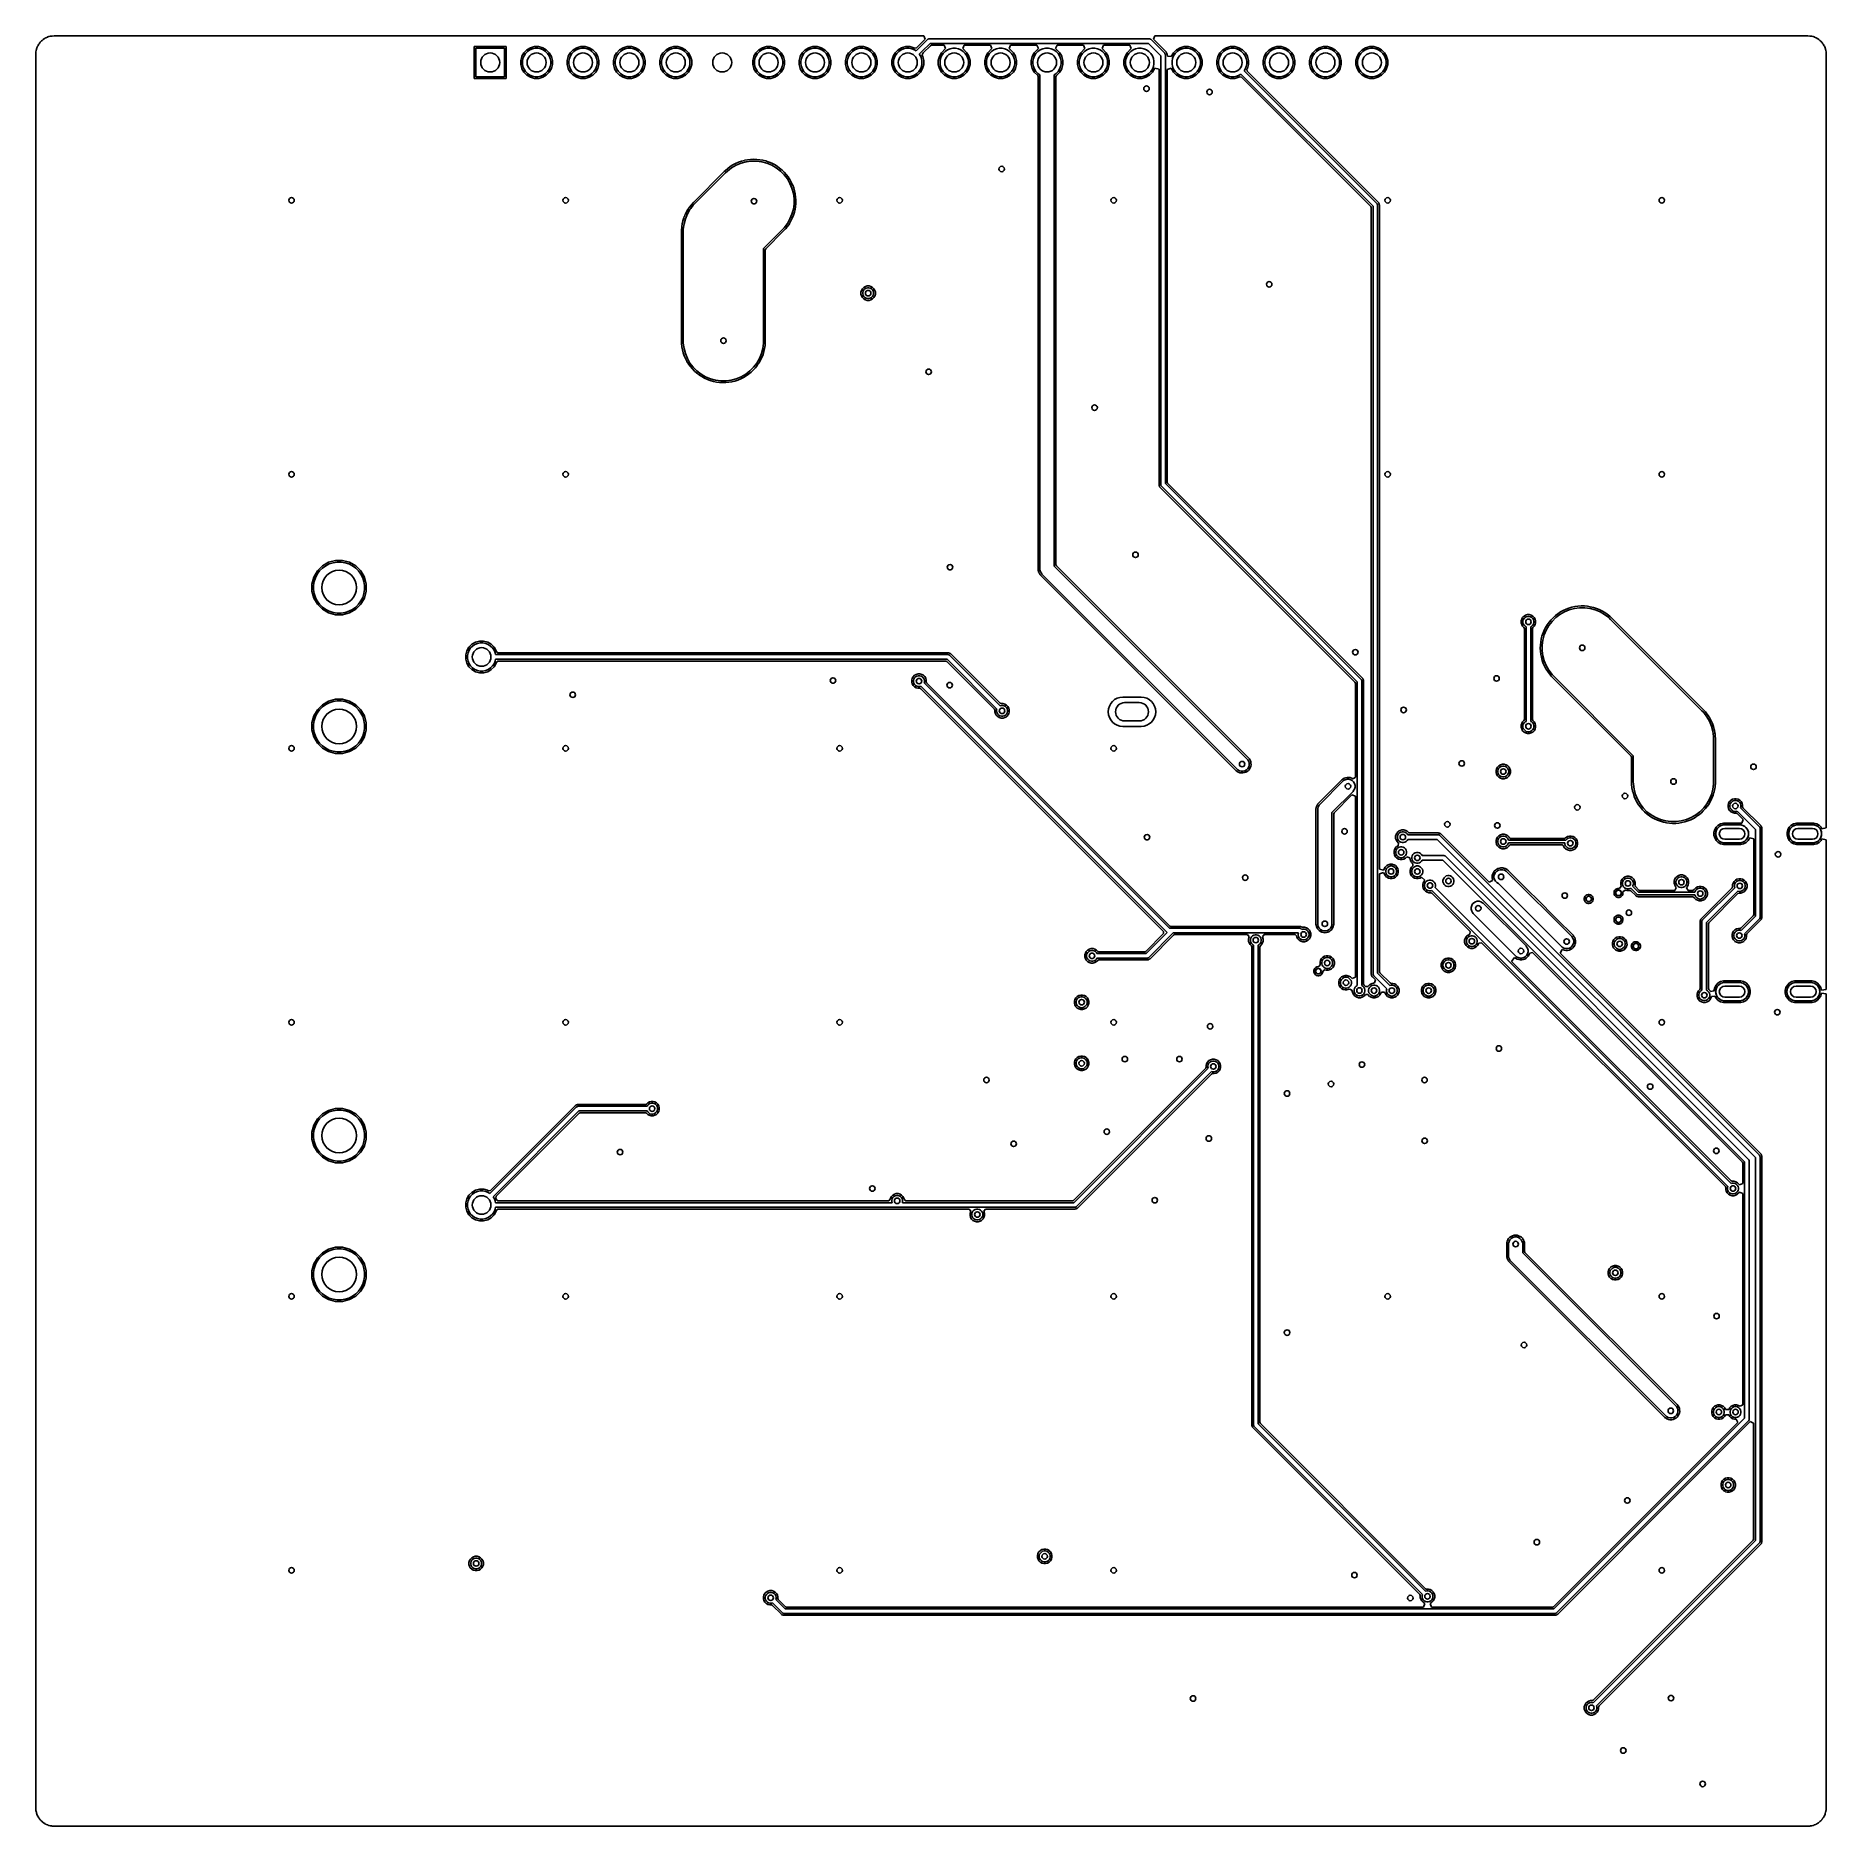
# Model space of a CAD drawing. Header units: inches. Extents: x 3.92 to 7.78, y -6.06 to -2.2.
import ezdxf

# ---------------------------------------------------------------- set-up
doc = ezdxf.new("R2010")
doc.units = ezdxf.units.IN
doc.header["$MEASUREMENT"] = 0
doc.layers.add('In1.Cu', color=91, linetype='CONTINUOUS', true_color=0x7fc87f)

msp = doc.modelspace()

# ---------------------------------------------------------------- linework, layer by layer
at = {"layer": 'In1.Cu', "linetype": 'CONTINUOUS'}
for p, q in [((3.9176, -2.2391), (3.9181, -2.2362)), ((3.9181, -2.2362), (3.9183, -2.2352)), ((3.9181, -2.2362), (3.9181, -2.2362)), ((3.9183, -2.2352), (3.9184, -2.235)), ((3.9184, -2.235), (3.9185, -2.2346)), ((3.9185, -2.2346), (3.9191, -2.2324)), ((3.9191, -2.2324), (3.9194, -2.2313)), ((3.9194, -2.2313), (3.9195, -2.2312)), ((3.9195, -2.2312), (3.9197, -2.2306)), ((3.9197, -2.2306), (3.9198, -2.2304)), ((3.9198, -2.2304), (3.921, -2.2275)), ((3.921, -2.2275), (3.9211, -2.2272)), ((3.9211, -2.2272), (3.9212, -2.2272)), ((3.9212, -2.2272), (3.9215, -2.2264)), ((3.9215, -2.2264), (3.9216, -2.2263)), ((3.9216, -2.2263), (3.9221, -2.2253)), ((3.9221, -2.2253), (3.9222, -2.2251)), ((3.9222, -2.2251), (3.9231, -2.2236)), ((3.9231, -2.2235), (3.9242, -2.222)), ((3.9231, -2.2236), (3.9231, -2.2235)), ((3.9242, -2.2219), (3.9245, -2.2215)), ((3.9242, -2.222), (3.9242, -2.2219)), ((3.9245, -2.2215), (3.9253, -2.2203)), ((3.9253, -2.2203), (3.9259, -2.2196)), ((3.9253, -2.2203), (3.9253, -2.2203)), ((3.9259, -2.2195), (3.9269, -2.2184)), ((3.9259, -2.2196), (3.9259, -2.2195)), ((3.9269, -2.2184), (3.927, -2.2182)), ((3.927, -2.2182), (3.9276, -2.2175)), ((3.9276, -2.2175), (3.9285, -2.2167)), ((3.9285, -2.2167), (3.9298, -2.2154)), ((3.9298, -2.2154), (3.9307, -2.2144)), ((3.9307, -2.2144), (3.9308, -2.2144)), ((3.9308, -2.2144), (3.9317, -2.2136)), ((3.9317, -2.2136), (3.9329, -2.2128)), ((3.9329, -2.2128), (3.933, -2.2125)), ((3.933, -2.2125), (3.9362, -2.2105)), ((3.9362, -2.2105), (3.9369, -2.21)), ((3.9369, -2.21), (3.937, -2.21)), ((3.937, -2.21), (3.9385, -2.2092)), ((3.9385, -2.2092), (3.9387, -2.2091)), ((3.9387, -2.2091), (3.9426, -2.2072)), ((3.9426, -2.2072), (3.9428, -2.2072)), ((3.9428, -2.2072), (3.9431, -2.2071)), ((3.9431, -2.2071), (3.9434, -2.207)), ((3.9434, -2.207), (3.9478, -2.2056)), ((3.9478, -2.2056), (3.948, -2.2057)), ((3.948, -2.2057), (3.9485, -2.2056)), ((3.9485, -2.2056), (3.9486, -2.2056)), ((3.9486, -2.2056), (3.9512, -2.2051)), ((3.9512, -2.2051), (3.9513, -2.2051)), ((3.9513, -2.2051), (3.9514, -2.205)), ((3.9514, -2.205), (3.9526, -2.205)), ((3.9526, -2.205), (3.9568, -2.2045)), ((3.9568, -2.2045), (3.957, -2.2047)), ((3.957, -2.2047), (5.8309, -2.2047)), ((4.9309, -2.2275), (4.8619, -2.2275)), ((4.8619, -2.2275), (4.8619, -2.2965)), ((4.8657, -2.2927), (4.8657, -2.2313)), ((4.8657, -2.2313), (4.9272, -2.2313)), ((4.9272, -2.2313), (4.9272, -2.2927)), ((4.9309, -2.2576), (4.9309, -2.2275)), ((4.9755, -2.2346), (4.9691, -2.241)), ((4.9831, -2.2302), (4.9755, -2.2346)), ((4.977, -2.2383), (4.982, -2.2349)), ((4.982, -2.2349), (4.9875, -2.2326)), ((4.9832, -2.2301), (4.9831, -2.2302)), ((4.992, -2.2278), (4.9832, -2.2301)), ((4.9875, -2.2326), (4.9934, -2.2314)), ((5.0009, -2.2278), (4.992, -2.2278)), ((4.9934, -2.2314), (4.9995, -2.2314)), ((4.9995, -2.2314), (5.0054, -2.2326)), ((5.0097, -2.2301), (5.0009, -2.2278)), ((5.0054, -2.2326), (5.0109, -2.2349)), ((5.0098, -2.2302), (5.0097, -2.2301)), ((5.0174, -2.2346), (5.0098, -2.2302)), ((5.0109, -2.2349), (5.0159, -2.2383)), ((5.0239, -2.241), (5.0174, -2.2346)), ((5.0755, -2.2346), (5.0691, -2.241)), ((5.0831, -2.2302), (5.0755, -2.2346)), ((5.077, -2.2383), (5.082, -2.2349)), ((5.082, -2.2349), (5.0875, -2.2326)), ((5.0832, -2.2301), (5.0831, -2.2302)), ((5.092, -2.2278), (5.0832, -2.2301)), ((5.0875, -2.2326), (5.0934, -2.2314)), ((5.1009, -2.2278), (5.092, -2.2278)), ((5.0934, -2.2314), (5.0995, -2.2314)), ((5.0995, -2.2314), (5.1054, -2.2326)), ((5.1097, -2.2301), (5.1009, -2.2278)), ((5.1054, -2.2326), (5.1109, -2.2349)), ((5.1098, -2.2302), (5.1097, -2.2301)), ((5.1174, -2.2346), (5.1098, -2.2302)), ((5.1109, -2.2349), (5.1159, -2.2383)), ((5.1239, -2.241), (5.1174, -2.2346)), ((5.1755, -2.2346), (5.1691, -2.241)), ((5.1831, -2.2302), (5.1755, -2.2346)), ((5.177, -2.2383), (5.182, -2.2349)), ((5.182, -2.2349), (5.1875, -2.2326)), ((5.1832, -2.2301), (5.1831, -2.2302)), ((5.192, -2.2278), (5.1832, -2.2301)), ((5.1875, -2.2326), (5.1934, -2.2314)), ((5.2009, -2.2278), (5.192, -2.2278)), ((5.1934, -2.2314), (5.1995, -2.2314)), ((5.1995, -2.2314), (5.2054, -2.2326)), ((5.2097, -2.2301), (5.2009, -2.2278)), ((5.2054, -2.2326), (5.2109, -2.2349)), ((5.2098, -2.2302), (5.2097, -2.2301)), ((5.2174, -2.2346), (5.2098, -2.2302)), ((5.2109, -2.2349), (5.2159, -2.2383)), ((5.2239, -2.241), (5.2174, -2.2346)), ((5.2755, -2.2346), (5.2691, -2.241)), ((5.2831, -2.2302), (5.2755, -2.2346)), ((5.277, -2.2383), (5.282, -2.2349)), ((5.282, -2.2349), (5.2875, -2.2326)), ((5.2832, -2.2301), (5.2831, -2.2302)), ((5.292, -2.2278), (5.2832, -2.2301)), ((5.2875, -2.2326), (5.2934, -2.2314)), ((5.3009, -2.2278), (5.292, -2.2278)), ((5.2934, -2.2314), (5.2995, -2.2314)), ((5.2995, -2.2314), (5.3054, -2.2326)), ((5.3097, -2.2301), (5.3009, -2.2278)), ((5.3054, -2.2326), (5.3109, -2.2349)), ((5.3098, -2.2302), (5.3097, -2.2301)), ((5.3174, -2.2346), (5.3098, -2.2302)), ((5.3109, -2.2349), (5.3159, -2.2383)), ((5.3239, -2.241), (5.3174, -2.2346)), ((5.4755, -2.2346), (5.4691, -2.241)), ((5.4831, -2.2302), (5.4755, -2.2346)), ((5.477, -2.2383), (5.482, -2.2349)), ((5.482, -2.2349), (5.4875, -2.2326)), ((5.4832, -2.2301), (5.4831, -2.2302)), ((5.492, -2.2278), (5.4832, -2.2301)), ((5.4875, -2.2326), (5.4934, -2.2314)), ((5.5009, -2.2278), (5.492, -2.2278)), ((5.4934, -2.2314), (5.4995, -2.2314)), ((5.4995, -2.2314), (5.5054, -2.2326)), ((5.5097, -2.2301), (5.5009, -2.2278)), ((5.5054, -2.2326), (5.5109, -2.2349)), ((5.5098, -2.2302), (5.5097, -2.2301)), ((5.5174, -2.2346), (5.5098, -2.2302)), ((5.5109, -2.2349), (5.5159, -2.2383)), ((5.5239, -2.241), (5.5174, -2.2346)), ((5.5755, -2.2346), (5.5691, -2.241)), ((5.5831, -2.2302), (5.5755, -2.2346)), ((5.577, -2.2383), (5.582, -2.2349)), ((5.582, -2.2349), (5.5875, -2.2326)), ((5.5832, -2.2301), (5.5831, -2.2302)), ((5.592, -2.2278), (5.5832, -2.2301)), ((5.5875, -2.2326), (5.5934, -2.2314)), ((5.6009, -2.2278), (5.592, -2.2278)), ((5.5934, -2.2314), (5.5995, -2.2314)), ((5.5995, -2.2314), (5.6054, -2.2326)), ((5.6097, -2.2301), (5.6009, -2.2278)), ((5.6054, -2.2326), (5.6109, -2.2349)), ((5.6098, -2.2302), (5.6097, -2.2301)), ((5.6174, -2.2346), (5.6098, -2.2302)), ((5.6109, -2.2349), (5.6159, -2.2383)), ((5.6239, -2.241), (5.6174, -2.2346)), ((5.6755, -2.2346), (5.6691, -2.241)), ((5.6831, -2.2302), (5.6755, -2.2346)), ((5.677, -2.2383), (5.682, -2.2349)), ((5.682, -2.2349), (5.6875, -2.2326)), ((5.6832, -2.2301), (5.6831, -2.2302)), ((5.692, -2.2278), (5.6832, -2.2301)), ((5.6875, -2.2326), (5.6934, -2.2314)), ((5.7009, -2.2278), (5.692, -2.2278)), ((5.6934, -2.2314), (5.6995, -2.2314)), ((5.6995, -2.2314), (5.7054, -2.2326)), ((5.7097, -2.2301), (5.7009, -2.2278)), ((5.7054, -2.2326), (5.7109, -2.2349)), ((5.7098, -2.2302), (5.7097, -2.2301)), ((5.7174, -2.2346), (5.7098, -2.2302)), ((5.7109, -2.2349), (5.7159, -2.2383)), ((5.7239, -2.241), (5.7174, -2.2346)), ((5.7755, -2.2346), (5.7691, -2.241)), ((5.7831, -2.2302), (5.7755, -2.2346)), ((5.777, -2.2383), (5.782, -2.2349)), ((5.782, -2.2349), (5.7875, -2.2326)), ((5.7832, -2.2301), (5.7831, -2.2302)), ((5.792, -2.2278), (5.7832, -2.2301)), ((5.7875, -2.2326), (5.7934, -2.2314)), ((5.8009, -2.2278), (5.792, -2.2278)), ((5.7934, -2.2314), (5.7995, -2.2314)), ((5.7995, -2.2314), (5.8054, -2.2326)), ((5.8096, -2.2301), (5.8009, -2.2278)), ((5.8054, -2.2326), (5.8109, -2.2349)), ((5.8111, -2.2311), (5.8096, -2.2301)), ((5.8109, -2.2349), (5.8143, -2.2371)), ((5.8153, -2.2307), (5.8111, -2.2311)), ((5.8143, -2.2371), (5.8199, -2.2315)), ((5.834, -2.212), (5.8153, -2.2307)), ((5.8199, -2.2315), (5.8388, -2.2126)), ((5.8199, -2.2315), (5.8199, -2.2315)), ((5.8444, -2.2212), (5.827, -2.2385)), ((5.8301, -2.2408), (5.8451, -2.2258)), ((5.8309, -2.2047), (5.834, -2.212)), ((5.8388, -2.2126), (5.8395, -2.212)), ((5.8395, -2.212), (5.8406, -2.2116)), ((5.8395, -2.212), (5.8395, -2.212)), ((5.8406, -2.2116), (5.8413, -2.2112)), ((5.8413, -2.2112), (5.8413, -2.2112)), ((5.8413, -2.2112), (5.8423, -2.2112)), ((5.8423, -2.2112), (6.3172, -2.2112)), ((6.3151, -2.2212), (5.8444, -2.2212)), ((5.8451, -2.2258), (5.8473, -2.2249)), ((5.8473, -2.2249), (5.8748, -2.2249)), ((5.8778, -2.2322), (5.869, -2.241)), ((5.8748, -2.2249), (5.8778, -2.2322)), ((5.877, -2.2383), (5.882, -2.2349)), ((5.882, -2.2349), (5.8875, -2.2326)), ((5.8875, -2.2326), (5.8934, -2.2314)), ((5.8934, -2.2314), (5.8995, -2.2314)), ((5.8995, -2.2314), (5.9054, -2.2326)), ((5.9054, -2.2326), (5.9109, -2.2349)), ((5.9109, -2.2349), (5.9159, -2.2383)), ((5.9151, -2.2322), (5.9181, -2.2249)), ((5.9239, -2.241), (5.9151, -2.2322)), ((5.9181, -2.2249), (5.9748, -2.2249)), ((5.9778, -2.2322), (5.969, -2.241)), ((5.9748, -2.2249), (5.9778, -2.2322)), ((5.977, -2.2383), (5.982, -2.2349)), ((5.982, -2.2349), (5.9875, -2.2326)), ((5.9875, -2.2326), (5.9934, -2.2314)), ((5.9934, -2.2314), (5.9995, -2.2314)), ((5.9995, -2.2314), (6.0054, -2.2326)), ((6.0054, -2.2326), (6.0109, -2.2349)), ((6.0109, -2.2349), (6.0159, -2.2383)), ((6.0151, -2.2322), (6.0181, -2.2249)), ((6.0239, -2.241), (6.0151, -2.2322)), ((6.0181, -2.2249), (6.0748, -2.2249)), ((6.0778, -2.2322), (6.069, -2.241)), ((6.0748, -2.2249), (6.0778, -2.2322)), ((6.077, -2.2383), (6.082, -2.2349)), ((6.082, -2.2349), (6.0875, -2.2326)), ((6.0875, -2.2326), (6.0934, -2.2314)), ((6.0934, -2.2314), (6.0995, -2.2314)), ((6.0995, -2.2314), (6.1054, -2.2326)), ((6.1054, -2.2326), (6.1109, -2.2349)), ((6.1109, -2.2349), (6.1159, -2.2383)), ((6.1151, -2.2322), (6.1181, -2.2249)), ((6.1239, -2.241), (6.1151, -2.2322)), ((6.1181, -2.2249), (6.1748, -2.2249)), ((6.1778, -2.2322), (6.169, -2.241)), ((6.1748, -2.2249), (6.1778, -2.2322)), ((6.177, -2.2383), (6.182, -2.2349)), ((6.182, -2.2349), (6.1875, -2.2326)), ((6.1875, -2.2326), (6.1934, -2.2314)), ((6.1934, -2.2314), (6.1995, -2.2314)), ((6.1995, -2.2314), (6.2054, -2.2326)), ((6.2054, -2.2326), (6.2109, -2.2349)), ((6.2109, -2.2349), (6.2159, -2.2383)), ((6.2151, -2.2322), (6.2181, -2.2249)), ((6.2239, -2.241), (6.2151, -2.2322)), ((6.2181, -2.2249), (6.2748, -2.2249)), ((6.2778, -2.2322), (6.269, -2.241)), ((6.2748, -2.2249), (6.2778, -2.2322)), ((6.277, -2.2383), (6.282, -2.2349)), ((6.282, -2.2349), (6.2875, -2.2326)), ((6.2875, -2.2326), (6.2934, -2.2314)), ((6.2934, -2.2314), (6.2995, -2.2314)), ((6.2995, -2.2314), (6.3054, -2.2326)), ((6.3054, -2.2326), (6.3109, -2.2349)), ((6.3109, -2.2349), (6.3159, -2.2383)), ((6.3415, -2.2476), (6.3151, -2.2212)), ((6.3172, -2.2112), (6.3182, -2.2112)), ((6.3182, -2.2112), (6.3182, -2.2112)), ((6.3182, -2.2112), (6.3189, -2.2116)), ((6.3189, -2.2116), (6.32, -2.212)), ((6.32, -2.212), (6.32, -2.212)), ((6.32, -2.212), (6.3208, -2.2126)), ((6.3208, -2.2126), (6.3501, -2.2419)), ((6.3256, -2.212), (6.3286, -2.2047)), ((6.353, -2.2394), (6.3256, -2.212)), ((6.3286, -2.2047), (7.7359, -2.2047)), ((6.3755, -2.2346), (6.3691, -2.241)), ((6.3831, -2.2302), (6.3755, -2.2346)), ((6.377, -2.2383), (6.382, -2.2349)), ((6.382, -2.2349), (6.3875, -2.2326)), ((6.3832, -2.2301), (6.3831, -2.2302)), ((6.392, -2.2278), (6.3832, -2.2301)), ((6.3875, -2.2326), (6.3934, -2.2314)), ((6.4009, -2.2278), (6.392, -2.2278)), ((6.3934, -2.2314), (6.3995, -2.2314)), ((6.3995, -2.2314), (6.4054, -2.2326)), ((6.4097, -2.2301), (6.4009, -2.2278)), ((6.4054, -2.2326), (6.4109, -2.2349)), ((6.4098, -2.2302), (6.4097, -2.2301)), ((6.4174, -2.2346), (6.4098, -2.2302)), ((6.4109, -2.2349), (6.4159, -2.2383)), ((6.4239, -2.241), (6.4174, -2.2346)), ((6.4755, -2.2346), (6.469, -2.241)), ((6.4831, -2.2302), (6.4755, -2.2346)), ((6.477, -2.2383), (6.482, -2.2349)), ((6.482, -2.2349), (6.4875, -2.2326)), ((6.4832, -2.2301), (6.4831, -2.2302)), ((6.492, -2.2278), (6.4832, -2.2301)), ((6.4875, -2.2326), (6.4934, -2.2314)), ((6.5009, -2.2278), (6.492, -2.2278)), ((6.4934, -2.2314), (6.4995, -2.2314)), ((6.4995, -2.2314), (6.5054, -2.2326)), ((6.5097, -2.2301), (6.5009, -2.2278)), ((6.5054, -2.2326), (6.5109, -2.2349)), ((6.5098, -2.2302), (6.5097, -2.2301)), ((6.5174, -2.2346), (6.5098, -2.2302)), ((6.5109, -2.2349), (6.5159, -2.2383)), ((6.5239, -2.241), (6.5174, -2.2346)), ((6.5755, -2.2346), (6.569, -2.241)), ((6.5831, -2.2302), (6.5755, -2.2346)), ((6.577, -2.2383), (6.582, -2.2349)), ((6.582, -2.2349), (6.5875, -2.2326)), ((6.5832, -2.2301), (6.5831, -2.2302)), ((6.592, -2.2278), (6.5832, -2.2301)), ((6.5875, -2.2326), (6.5934, -2.2314)), ((6.6009, -2.2278), (6.592, -2.2278)), ((6.5934, -2.2314), (6.5995, -2.2314)), ((6.5995, -2.2314), (6.6054, -2.2326)), ((6.6097, -2.2301), (6.6009, -2.2278)), ((6.6054, -2.2326), (6.6109, -2.2349)), ((6.6098, -2.2302), (6.6097, -2.2301)), ((6.6174, -2.2346), (6.6098, -2.2302)), ((6.6109, -2.2349), (6.6159, -2.2383)), ((6.6239, -2.241), (6.6174, -2.2346)), ((6.6755, -2.2346), (6.669, -2.241)), ((6.6831, -2.2302), (6.6755, -2.2346)), ((6.677, -2.2383), (6.682, -2.2349)), ((6.682, -2.2349), (6.6875, -2.2326)), ((6.6832, -2.2301), (6.6831, -2.2302)), ((6.692, -2.2278), (6.6832, -2.2301)), ((6.6875, -2.2326), (6.6934, -2.2314)), ((6.7009, -2.2278), (6.692, -2.2278)), ((6.6934, -2.2314), (6.6995, -2.2314)), ((6.6995, -2.2314), (6.7054, -2.2326)), ((6.7097, -2.2301), (6.7009, -2.2278)), ((6.7054, -2.2326), (6.7109, -2.2349)), ((6.7098, -2.2302), (6.7097, -2.2301)), ((6.7174, -2.2346), (6.7098, -2.2302)), ((6.7109, -2.2349), (6.7159, -2.2383)), ((6.7239, -2.241), (6.7174, -2.2346)), ((6.7755, -2.2346), (6.769, -2.241)), ((6.7831, -2.2302), (6.7755, -2.2346)), ((6.777, -2.2383), (6.782, -2.2349)), ((6.782, -2.2349), (6.7875, -2.2326)), ((6.7832, -2.2301), (6.7831, -2.2302)), ((6.792, -2.2278), (6.7832, -2.2301)), ((6.7875, -2.2326), (6.7934, -2.2314)), ((6.8009, -2.2278), (6.792, -2.2278)), ((6.7934, -2.2314), (6.7995, -2.2314)), ((6.7995, -2.2314), (6.8054, -2.2326)), ((6.8097, -2.2301), (6.8009, -2.2278)), ((6.8054, -2.2326), (6.8109, -2.2349)), ((6.8098, -2.2302), (6.8097, -2.2301)), ((6.8174, -2.2346), (6.8098, -2.2302)), ((6.8109, -2.2349), (6.8159, -2.2383)), ((6.8239, -2.241), (6.8174, -2.2346)), ((7.7359, -2.2047), (7.7361, -2.2045)), ((7.7361, -2.2045), (7.7403, -2.205)), ((7.7403, -2.205), (7.7415, -2.205)), ((7.7415, -2.205), (7.7417, -2.2051)), ((7.7417, -2.2051), (7.7417, -2.2051)), ((7.7417, -2.2051), (7.7443, -2.2056)), ((7.7443, -2.2056), (7.7444, -2.2056)), ((7.7444, -2.2056), (7.745, -2.2057)), ((7.745, -2.2057), (7.7451, -2.2056)), ((7.7451, -2.2056), (7.7495, -2.207)), ((7.7495, -2.207), (7.7498, -2.2071)), ((7.7498, -2.2071), (7.7501, -2.2072)), ((7.7501, -2.2072), (7.7502, -2.2072)), ((7.7502, -2.2072), (7.7537, -2.2088)), ((7.7537, -2.2088), (7.7539, -2.2089)), ((7.7539, -2.2089), (7.7559, -2.21)), ((7.7559, -2.21), (7.756, -2.2101)), ((7.756, -2.2101), (7.7567, -2.2105)), ((7.7567, -2.2105), (7.7599, -2.2125)), ((7.7599, -2.2125), (7.76, -2.2128)), ((7.76, -2.2128), (7.7612, -2.2136)), ((7.7612, -2.2136), (7.7621, -2.2144)), ((7.7621, -2.2144), (7.7622, -2.2144)), ((7.7622, -2.2144), (7.7631, -2.2154)), ((7.7631, -2.2154), (7.7644, -2.2167)), ((7.7644, -2.2167), (7.7653, -2.2175)), ((7.7653, -2.2175), (7.7659, -2.2182)), ((7.7659, -2.2182), (7.7661, -2.2184)), ((7.7661, -2.2184), (7.767, -2.2195)), ((7.767, -2.2195), (7.767, -2.2196)), ((7.767, -2.2196), (7.7676, -2.2203)), ((7.7676, -2.2203), (7.7676, -2.2203)), ((7.7676, -2.2203), (7.7684, -2.2215)), ((7.7684, -2.2215), (7.7685, -2.2217)), ((7.7685, -2.2217), (7.7698, -2.2235)), ((7.7698, -2.2235), (7.7698, -2.2236)), ((7.7698, -2.2236), (7.7707, -2.2251)), ((7.7707, -2.2251), (7.7708, -2.2253)), ((7.7708, -2.2253), (7.7713, -2.2263)), ((7.7713, -2.2263), (7.7714, -2.2264)), ((7.7714, -2.2264), (7.7717, -2.2272)), ((7.7717, -2.2272), (7.7718, -2.2272)), ((7.7718, -2.2272), (7.7731, -2.2304)), ((7.7731, -2.2304), (7.7732, -2.2306)), ((7.7732, -2.2306), (7.7734, -2.2312)), ((7.7734, -2.2312), (7.7735, -2.2313)), ((7.7735, -2.2313), (7.7738, -2.2324)), ((7.7738, -2.2324), (7.7744, -2.2346)), ((7.7744, -2.2346), (7.7745, -2.235)), ((7.7745, -2.235), (7.7746, -2.2352)), ((7.7746, -2.2352), (7.7748, -2.2362)), ((7.7748, -2.2362), (7.7748, -2.2362)), ((7.7748, -2.2362), (7.7753, -2.2391)), ((3.9173, -2.244), (3.9174, -2.2427)), ((3.9173, -2.6267), (3.9173, -2.244)), ((3.9174, -2.2417), (3.9176, -2.2394)), ((3.9174, -2.2427), (3.9174, -2.2417)), ((3.9176, -2.2394), (3.9176, -2.2391)), ((4.9309, -2.2965), (4.9309, -2.2576)), ((4.9646, -2.2488), (4.9622, -2.2576)), ((4.9622, -2.2576), (4.9622, -2.2664)), ((4.9622, -2.2664), (4.9646, -2.2752)), ((4.9689, -2.2411), (4.9646, -2.2487)), ((4.9646, -2.2487), (4.9646, -2.2488)), ((4.9646, -2.2752), (4.9646, -2.2754)), ((4.9646, -2.2754), (4.969, -2.283)), ((4.9659, -2.259), (4.9671, -2.2531)), ((4.9659, -2.265), (4.9659, -2.259)), ((4.9671, -2.2709), (4.9659, -2.265)), ((4.9671, -2.2531), (4.9694, -2.2475)), ((4.9694, -2.2765), (4.9671, -2.2709)), ((4.9691, -2.241), (4.9689, -2.2411)), ((4.9694, -2.2475), (4.9727, -2.2425)), ((4.9727, -2.2815), (4.9694, -2.2765)), ((4.9727, -2.2425), (4.977, -2.2383)), ((5.0159, -2.2383), (5.0202, -2.2425)), ((5.0202, -2.2425), (5.0235, -2.2475)), ((5.0235, -2.2765), (5.0202, -2.2815)), ((5.0235, -2.2475), (5.0258, -2.2531)), ((5.0258, -2.2709), (5.0235, -2.2765)), ((5.0283, -2.2488), (5.0239, -2.241)), ((5.0239, -2.283), (5.0283, -2.2752)), ((5.0258, -2.2531), (5.027, -2.259)), ((5.027, -2.265), (5.0258, -2.2709)), ((5.027, -2.259), (5.027, -2.265)), ((5.0307, -2.2574), (5.0283, -2.2488)), ((5.0283, -2.2752), (5.0307, -2.2666)), ((5.0307, -2.2576), (5.0307, -2.2574)), ((5.0307, -2.2666), (5.0307, -2.2576)), ((5.0646, -2.2488), (5.0622, -2.2576)), ((5.0622, -2.2576), (5.0622, -2.2664)), ((5.0622, -2.2664), (5.0646, -2.2752)), ((5.0689, -2.2411), (5.0646, -2.2487)), ((5.0646, -2.2487), (5.0646, -2.2488)), ((5.0646, -2.2752), (5.0646, -2.2754)), ((5.0646, -2.2754), (5.069, -2.283)), ((5.0659, -2.259), (5.0671, -2.2531)), ((5.0659, -2.265), (5.0659, -2.259)), ((5.0671, -2.2709), (5.0659, -2.265)), ((5.0671, -2.2531), (5.0694, -2.2475)), ((5.0694, -2.2765), (5.0671, -2.2709)), ((5.0691, -2.241), (5.0689, -2.2411)), ((5.0694, -2.2475), (5.0727, -2.2425)), ((5.0727, -2.2815), (5.0694, -2.2765)), ((5.0727, -2.2425), (5.077, -2.2383)), ((5.1159, -2.2383), (5.1202, -2.2425)), ((5.1202, -2.2425), (5.1235, -2.2475)), ((5.1235, -2.2765), (5.1202, -2.2815)), ((5.1235, -2.2475), (5.1258, -2.2531)), ((5.1258, -2.2709), (5.1235, -2.2765)), ((5.1283, -2.2488), (5.1239, -2.241)), ((5.1239, -2.283), (5.1283, -2.2752)), ((5.1258, -2.2531), (5.127, -2.259)), ((5.127, -2.265), (5.1258, -2.2709)), ((5.127, -2.259), (5.127, -2.265)), ((5.1307, -2.2574), (5.1283, -2.2488)), ((5.1283, -2.2752), (5.1307, -2.2666)), ((5.1307, -2.2576), (5.1307, -2.2574)), ((5.1307, -2.2666), (5.1307, -2.2576)), ((5.1646, -2.2488), (5.1622, -2.2576)), ((5.1622, -2.2576), (5.1622, -2.2664)), ((5.1622, -2.2664), (5.1646, -2.2752)), ((5.1689, -2.2411), (5.1646, -2.2487)), ((5.1646, -2.2487), (5.1646, -2.2488)), ((5.1646, -2.2752), (5.1646, -2.2754)), ((5.1646, -2.2754), (5.169, -2.283)), ((5.1659, -2.259), (5.1671, -2.2531)), ((5.1659, -2.265), (5.1659, -2.259)), ((5.1671, -2.2709), (5.1659, -2.265)), ((5.1671, -2.2531), (5.1694, -2.2475)), ((5.1694, -2.2765), (5.1671, -2.2709)), ((5.1691, -2.241), (5.1689, -2.2411)), ((5.1694, -2.2475), (5.1727, -2.2425)), ((5.1727, -2.2815), (5.1694, -2.2765)), ((5.1727, -2.2425), (5.177, -2.2383)), ((5.2159, -2.2383), (5.2202, -2.2425)), ((5.2202, -2.2425), (5.2235, -2.2475)), ((5.2235, -2.2765), (5.2202, -2.2815)), ((5.2235, -2.2475), (5.2258, -2.2531)), ((5.2258, -2.2709), (5.2235, -2.2765)), ((5.2283, -2.2488), (5.2239, -2.241)), ((5.2239, -2.283), (5.2283, -2.2752)), ((5.2258, -2.2531), (5.227, -2.259)), ((5.227, -2.265), (5.2258, -2.2709)), ((5.227, -2.259), (5.227, -2.265)), ((5.2307, -2.2574), (5.2283, -2.2488)), ((5.2283, -2.2752), (5.2307, -2.2666)), ((5.2307, -2.2576), (5.2307, -2.2574)), ((5.2307, -2.2666), (5.2307, -2.2576)), ((5.2646, -2.2488), (5.2622, -2.2576)), ((5.2622, -2.2576), (5.2622, -2.2664)), ((5.2622, -2.2664), (5.2646, -2.2752)), ((5.2689, -2.2411), (5.2646, -2.2487)), ((5.2646, -2.2487), (5.2646, -2.2488)), ((5.2646, -2.2752), (5.2646, -2.2754)), ((5.2646, -2.2754), (5.269, -2.283)), ((5.2659, -2.259), (5.2671, -2.2531)), ((5.2659, -2.265), (5.2659, -2.259)), ((5.2671, -2.2709), (5.2659, -2.265)), ((5.2671, -2.2531), (5.2694, -2.2475)), ((5.2694, -2.2765), (5.2671, -2.2709)), ((5.2691, -2.241), (5.2689, -2.2411)), ((5.2694, -2.2475), (5.2727, -2.2425)), ((5.2727, -2.2815), (5.2694, -2.2765)), ((5.2727, -2.2425), (5.277, -2.2383)), ((5.3159, -2.2383), (5.3202, -2.2425)), ((5.3202, -2.2425), (5.3235, -2.2475)), ((5.3235, -2.2765), (5.3202, -2.2815)), ((5.3235, -2.2475), (5.3258, -2.2531)), ((5.3258, -2.2709), (5.3235, -2.2765)), ((5.3283, -2.2488), (5.3239, -2.241)), ((5.3239, -2.283), (5.3283, -2.2752)), ((5.3258, -2.2531), (5.327, -2.259)), ((5.327, -2.265), (5.3258, -2.2709)), ((5.327, -2.259), (5.327, -2.265)), ((5.3307, -2.2574), (5.3283, -2.2488)), ((5.3283, -2.2752), (5.3307, -2.2666)), ((5.3307, -2.2594), (5.3307, -2.2574)), ((5.3307, -2.2666), (5.3307, -2.2594)), ((5.4646, -2.2488), (5.4622, -2.2576)), ((5.4622, -2.2576), (5.4622, -2.2664)), ((5.4622, -2.2664), (5.4646, -2.2752)), ((5.4689, -2.2411), (5.4646, -2.2487)), ((5.4646, -2.2487), (5.4646, -2.2488)), ((5.4646, -2.2752), (5.4646, -2.2754)), ((5.4646, -2.2754), (5.469, -2.283)), ((5.4659, -2.259), (5.4671, -2.2531)), ((5.4659, -2.265), (5.4659, -2.259)), ((5.4671, -2.2709), (5.4659, -2.265)), ((5.4671, -2.2531), (5.4694, -2.2475)), ((5.4694, -2.2765), (5.4671, -2.2709)), ((5.4691, -2.241), (5.4689, -2.2411)), ((5.4694, -2.2475), (5.4727, -2.2425)), ((5.4727, -2.2815), (5.4694, -2.2765)), ((5.4727, -2.2425), (5.477, -2.2383)), ((5.5159, -2.2383), (5.5202, -2.2425)), ((5.5202, -2.2425), (5.5235, -2.2475)), ((5.5235, -2.2765), (5.5202, -2.2815)), ((5.5235, -2.2475), (5.5258, -2.2531)), ((5.5258, -2.2709), (5.5235, -2.2765)), ((5.5283, -2.2488), (5.5239, -2.241)), ((5.5239, -2.283), (5.5283, -2.2752)), ((5.5258, -2.2531), (5.527, -2.259)), ((5.527, -2.265), (5.5258, -2.2709)), ((5.527, -2.259), (5.527, -2.265)), ((5.5307, -2.2574), (5.5283, -2.2488)), ((5.5283, -2.2752), (5.5307, -2.2666)), ((5.5307, -2.2576), (5.5307, -2.2574)), ((5.5307, -2.2666), (5.5307, -2.2576)), ((5.5646, -2.2488), (5.5622, -2.2576)), ((5.5622, -2.2576), (5.5622, -2.2664)), ((5.5622, -2.2664), (5.5646, -2.2752)), ((5.5689, -2.2411), (5.5646, -2.2487)), ((5.5646, -2.2487), (5.5646, -2.2488)), ((5.5646, -2.2752), (5.5646, -2.2754)), ((5.5646, -2.2754), (5.569, -2.283)), ((5.5659, -2.259), (5.5671, -2.2531)), ((5.5659, -2.265), (5.5659, -2.259)), ((5.5671, -2.2709), (5.5659, -2.265)), ((5.5671, -2.2531), (5.5694, -2.2475)), ((5.5694, -2.2765), (5.5671, -2.2709)), ((5.5691, -2.241), (5.5689, -2.2411)), ((5.5694, -2.2475), (5.5727, -2.2425)), ((5.5727, -2.2815), (5.5694, -2.2765)), ((5.5727, -2.2425), (5.577, -2.2383)), ((5.6159, -2.2383), (5.6202, -2.2425)), ((5.6202, -2.2425), (5.6235, -2.2475)), ((5.6235, -2.2765), (5.6202, -2.2815)), ((5.6235, -2.2475), (5.6258, -2.2531)), ((5.6258, -2.2709), (5.6235, -2.2765)), ((5.6283, -2.2488), (5.6239, -2.241)), ((5.6239, -2.283), (5.6283, -2.2752)), ((5.6258, -2.2531), (5.627, -2.259)), ((5.627, -2.265), (5.6258, -2.2709)), ((5.627, -2.259), (5.627, -2.265)), ((5.6307, -2.2574), (5.6283, -2.2488)), ((5.6283, -2.2752), (5.6307, -2.2666)), ((5.6307, -2.2576), (5.6307, -2.2574)), ((5.6307, -2.2666), (5.6307, -2.2576)), ((5.6646, -2.2488), (5.6622, -2.2576)), ((5.6622, -2.2576), (5.6622, -2.2664)), ((5.6622, -2.2664), (5.6646, -2.2752)), ((5.6689, -2.2411), (5.6646, -2.2487)), ((5.6646, -2.2487), (5.6646, -2.2488)), ((5.6646, -2.2752), (5.6646, -2.2754)), ((5.6646, -2.2754), (5.669, -2.283)), ((5.6659, -2.259), (5.6671, -2.2531)), ((5.6659, -2.265), (5.6659, -2.259)), ((5.6671, -2.2709), (5.6659, -2.265)), ((5.6671, -2.2531), (5.6694, -2.2475)), ((5.6694, -2.2765), (5.6671, -2.2709)), ((5.6691, -2.241), (5.6689, -2.2411)), ((5.6694, -2.2475), (5.6727, -2.2425)), ((5.6727, -2.2815), (5.6694, -2.2765)), ((5.6727, -2.2425), (5.677, -2.2383)), ((5.7159, -2.2383), (5.7202, -2.2425)), ((5.7202, -2.2425), (5.7235, -2.2475)), ((5.7235, -2.2765), (5.7202, -2.2815)), ((5.7235, -2.2475), (5.7258, -2.2531)), ((5.7258, -2.2709), (5.7235, -2.2765)), ((5.7283, -2.2488), (5.7239, -2.241)), ((5.7239, -2.283), (5.7283, -2.2752)), ((5.7258, -2.2531), (5.727, -2.259)), ((5.727, -2.265), (5.7258, -2.2709)), ((5.727, -2.259), (5.727, -2.265)), ((5.7307, -2.2574), (5.7283, -2.2488)), ((5.7283, -2.2752), (5.7307, -2.2666)), ((5.7307, -2.2666), (5.7307, -2.2574)), ((5.7646, -2.2488), (5.7622, -2.2576)), ((5.7622, -2.2576), (5.7622, -2.2664)), ((5.7622, -2.2664), (5.7646, -2.2752)), ((5.7689, -2.2411), (5.7646, -2.2487)), ((5.7646, -2.2487), (5.7646, -2.2488)), ((5.7646, -2.2752), (5.7646, -2.2754)), ((5.7646, -2.2754), (5.769, -2.283)), ((5.7659, -2.259), (5.7671, -2.2531)), ((5.7659, -2.265), (5.7659, -2.259)), ((5.7671, -2.2709), (5.7659, -2.265)), ((5.7671, -2.2531), (5.7694, -2.2475)), ((5.7694, -2.2765), (5.7671, -2.2709)), ((5.7691, -2.241), (5.7689, -2.2411)), ((5.7694, -2.2475), (5.7727, -2.2425)), ((5.7727, -2.2815), (5.7694, -2.2765)), ((5.7727, -2.2425), (5.777, -2.2383)), ((5.8235, -2.2765), (5.8202, -2.2815)), ((5.827, -2.2385), (5.8213, -2.2442)), ((5.8213, -2.2442), (5.8235, -2.2475)), ((5.8235, -2.2475), (5.8258, -2.2531)), ((5.8258, -2.2709), (5.8235, -2.2765)), ((5.8239, -2.283), (5.8283, -2.2752)), ((5.8258, -2.2531), (5.827, -2.259)), ((5.827, -2.265), (5.8258, -2.2709)), ((5.827, -2.2385), (5.827, -2.2385)), ((5.827, -2.259), (5.827, -2.265)), ((5.8274, -2.2471), (5.8278, -2.2431)), ((5.8285, -2.249), (5.8274, -2.2471)), ((5.8278, -2.2431), (5.8297, -2.2412)), ((5.8283, -2.2752), (5.8307, -2.2666)), ((5.8307, -2.2574), (5.8285, -2.249)), ((5.8297, -2.2412), (5.8298, -2.2411)), ((5.8298, -2.2411), (5.8301, -2.2408)), ((5.8307, -2.2666), (5.8307, -2.2574)), ((5.8646, -2.2488), (5.8622, -2.2574)), ((5.8622, -2.2574), (5.8622, -2.2666)), ((5.8622, -2.2666), (5.8646, -2.2752)), ((5.869, -2.241), (5.8646, -2.2488)), ((5.8646, -2.2752), (5.869, -2.283)), ((5.8659, -2.259), (5.8671, -2.2531)), ((5.8659, -2.265), (5.8659, -2.259)), ((5.8671, -2.2709), (5.8659, -2.265)), ((5.8671, -2.2531), (5.8694, -2.2475)), ((5.8694, -2.2765), (5.8671, -2.2709)), ((5.8694, -2.2475), (5.8727, -2.2425)), ((5.8727, -2.2815), (5.8694, -2.2765)), ((5.8727, -2.2425), (5.877, -2.2383)), ((5.9159, -2.2383), (5.9202, -2.2425)), ((5.9202, -2.2425), (5.9235, -2.2475)), ((5.9235, -2.2765), (5.9202, -2.2815)), ((5.9235, -2.2475), (5.9258, -2.2531)), ((5.9258, -2.2709), (5.9235, -2.2765)), ((5.924, -2.2411), (5.9239, -2.241)), ((5.9239, -2.283), (5.9283, -2.2754)), ((5.9283, -2.2487), (5.924, -2.2411)), ((5.9258, -2.2531), (5.927, -2.259)), ((5.927, -2.265), (5.9258, -2.2709)), ((5.927, -2.259), (5.927, -2.265)), ((5.9283, -2.2488), (5.9283, -2.2487)), ((5.9307, -2.2576), (5.9283, -2.2488)), ((5.9283, -2.2752), (5.9307, -2.2664)), ((5.9283, -2.2754), (5.9283, -2.2752)), ((5.9307, -2.2664), (5.9307, -2.2576)), ((5.9646, -2.2488), (5.9622, -2.2574)), ((5.9622, -2.2574), (5.9622, -2.2666)), ((5.9622, -2.2666), (5.9646, -2.2752)), ((5.969, -2.241), (5.9646, -2.2488)), ((5.9646, -2.2752), (5.969, -2.283)), ((5.9659, -2.259), (5.9671, -2.2531)), ((5.9659, -2.265), (5.9659, -2.259)), ((5.9671, -2.2709), (5.9659, -2.265)), ((5.9671, -2.2531), (5.9694, -2.2475)), ((5.9694, -2.2765), (5.9671, -2.2709)), ((5.9694, -2.2475), (5.9727, -2.2425)), ((5.9727, -2.2815), (5.9694, -2.2765)), ((5.9727, -2.2425), (5.977, -2.2383)), ((6.0159, -2.2383), (6.0202, -2.2425)), ((6.0202, -2.2425), (6.0235, -2.2475)), ((6.0235, -2.2765), (6.0202, -2.2815)), ((6.0235, -2.2475), (6.0258, -2.2531)), ((6.0258, -2.2709), (6.0235, -2.2765)), ((6.024, -2.2411), (6.0239, -2.241)), ((6.0239, -2.283), (6.0283, -2.2754)), ((6.0283, -2.2487), (6.024, -2.2411)), ((6.0258, -2.2531), (6.027, -2.259)), ((6.027, -2.265), (6.0258, -2.2709)), ((6.027, -2.259), (6.027, -2.265)), ((6.0283, -2.2488), (6.0283, -2.2487)), ((6.0307, -2.2576), (6.0283, -2.2488)), ((6.0283, -2.2752), (6.0307, -2.2664)), ((6.0283, -2.2754), (6.0283, -2.2752)), ((6.0307, -2.2664), (6.0307, -2.2576)), ((6.0646, -2.2488), (6.0622, -2.2574)), ((6.0622, -2.2574), (6.0622, -2.2666)), ((6.0622, -2.2666), (6.0646, -2.2752)), ((6.069, -2.241), (6.0646, -2.2488)), ((6.0646, -2.2752), (6.069, -2.283)), ((6.0659, -2.259), (6.0671, -2.2531)), ((6.0659, -2.265), (6.0659, -2.259)), ((6.0671, -2.2709), (6.0659, -2.265)), ((6.0671, -2.2531), (6.0694, -2.2475)), ((6.0694, -2.2765), (6.0671, -2.2709)), ((6.0694, -2.2475), (6.0727, -2.2425)), ((6.0727, -2.2815), (6.0694, -2.2765)), ((6.0727, -2.2425), (6.077, -2.2383)), ((6.1159, -2.2383), (6.1202, -2.2425)), ((6.1202, -2.2425), (6.1235, -2.2475)), ((6.1235, -2.2765), (6.1202, -2.2815)), ((6.1235, -2.2475), (6.1258, -2.2531)), ((6.1258, -2.2709), (6.1235, -2.2765)), ((6.124, -2.2411), (6.1239, -2.241)), ((6.1239, -2.283), (6.1283, -2.2754)), ((6.1283, -2.2487), (6.124, -2.2411)), ((6.1258, -2.2531), (6.127, -2.259)), ((6.127, -2.265), (6.1258, -2.2709)), ((6.127, -2.259), (6.127, -2.265)), ((6.1283, -2.2488), (6.1283, -2.2487)), ((6.1307, -2.2576), (6.1283, -2.2488)), ((6.1283, -2.2752), (6.1307, -2.2664)), ((6.1283, -2.2754), (6.1283, -2.2752)), ((6.1307, -2.2664), (6.1307, -2.2576)), ((6.1646, -2.2488), (6.1622, -2.2574)), ((6.1622, -2.2574), (6.1622, -2.2666)), ((6.1622, -2.2666), (6.1646, -2.2752)), ((6.169, -2.241), (6.1646, -2.2488)), ((6.1646, -2.2752), (6.169, -2.283)), ((6.1659, -2.259), (6.1671, -2.2531)), ((6.1659, -2.265), (6.1659, -2.259)), ((6.1671, -2.2709), (6.1659, -2.265)), ((6.1671, -2.2531), (6.1694, -2.2475)), ((6.1694, -2.2765), (6.1671, -2.2709)), ((6.1694, -2.2475), (6.1727, -2.2425)), ((6.1727, -2.2815), (6.1694, -2.2765)), ((6.1727, -2.2425), (6.177, -2.2383)), ((6.2159, -2.2383), (6.2202, -2.2425)), ((6.2202, -2.2425), (6.2235, -2.2475)), ((6.2235, -2.2765), (6.2202, -2.2815)), ((6.2235, -2.2475), (6.2258, -2.2531)), ((6.2258, -2.2709), (6.2235, -2.2765)), ((6.224, -2.2411), (6.2239, -2.241)), ((6.2239, -2.283), (6.2283, -2.2754)), ((6.2283, -2.2487), (6.224, -2.2411)), ((6.2258, -2.2531), (6.227, -2.259)), ((6.227, -2.265), (6.2258, -2.2709)), ((6.227, -2.259), (6.227, -2.265)), ((6.2283, -2.2488), (6.2283, -2.2487)), ((6.2307, -2.2576), (6.2283, -2.2488)), ((6.2283, -2.2752), (6.2307, -2.2664)), ((6.2283, -2.2754), (6.2283, -2.2752)), ((6.2307, -2.2664), (6.2307, -2.2576)), ((6.2646, -2.2488), (6.2622, -2.2574)), ((6.2622, -2.2574), (6.2622, -2.2666)), ((6.2622, -2.2666), (6.2646, -2.2752)), ((6.269, -2.241), (6.2646, -2.2488)), ((6.2646, -2.2752), (6.269, -2.283)), ((6.2659, -2.259), (6.2671, -2.2531)), ((6.2659, -2.265), (6.2659, -2.259)), ((6.2671, -2.2709), (6.2659, -2.265)), ((6.2671, -2.2531), (6.2694, -2.2475)), ((6.2694, -2.2765), (6.2671, -2.2709)), ((6.2694, -2.2475), (6.2727, -2.2425)), ((6.2727, -2.2815), (6.2694, -2.2765)), ((6.2727, -2.2425), (6.277, -2.2383)), ((6.3159, -2.2383), (6.3202, -2.2425)), ((6.3202, -2.2425), (6.3235, -2.2475)), ((6.3235, -2.2765), (6.3202, -2.2815)), ((6.3235, -2.2475), (6.3258, -2.2531)), ((6.3258, -2.2709), (6.3235, -2.2765)), ((6.3239, -2.283), (6.329, -2.2741)), ((6.3258, -2.2531), (6.327, -2.259)), ((6.327, -2.265), (6.3258, -2.2709)), ((6.327, -2.259), (6.327, -2.265)), ((6.329, -2.2741), (6.3378, -2.2765)), ((6.3378, -2.2765), (6.3378, -3.1727)), ((6.3415, -3.1718), (6.3415, -2.2476)), ((6.3501, -2.2419), (6.3507, -2.2427)), ((6.3507, -2.2427), (6.3513, -2.2443)), ((6.3513, -2.2443), (6.3515, -2.2445)), ((6.3515, -2.2445), (6.3515, -2.2455)), ((6.3515, -2.2455), (6.3515, -3.1697)), ((6.3532, -2.2398), (6.353, -2.2394)), ((6.3537, -2.2403), (6.3532, -2.2398)), ((6.3541, -2.2412), (6.3537, -2.2403)), ((6.3545, -2.2418), (6.3541, -2.2412)), ((6.3546, -2.2419), (6.3545, -2.2418)), ((6.3547, -2.2422), (6.3546, -2.2419)), ((6.355, -2.2428), (6.3547, -2.2422)), ((6.3552, -2.2439), (6.355, -2.2428)), ((6.3552, -2.2443), (6.3552, -2.2439)), ((6.3564, -2.2485), (6.3552, -2.2443)), ((6.3554, -2.2768), (6.3641, -2.2744)), ((6.3642, -2.2494), (6.3564, -2.2485)), ((6.3641, -2.2744), (6.369, -2.283)), ((6.3689, -2.2411), (6.3642, -2.2494)), ((6.3659, -2.259), (6.3671, -2.2531)), ((6.3659, -2.265), (6.3659, -2.259)), ((6.3671, -2.2709), (6.3659, -2.265)), ((6.3671, -2.2531), (6.3694, -2.2475)), ((6.3694, -2.2765), (6.3671, -2.2709)), ((6.3691, -2.241), (6.3689, -2.2411)), ((6.3694, -2.2475), (6.3727, -2.2425)), ((6.3727, -2.2815), (6.3694, -2.2765)), ((6.3727, -2.2425), (6.377, -2.2383)), ((6.4159, -2.2383), (6.4202, -2.2425)), ((6.4202, -2.2425), (6.4235, -2.2475)), ((6.4235, -2.2765), (6.4202, -2.2815)), ((6.4235, -2.2475), (6.4258, -2.2531)), ((6.4258, -2.2709), (6.4235, -2.2765)), ((6.424, -2.2411), (6.4239, -2.241)), ((6.4239, -2.283), (6.4283, -2.2754)), ((6.4283, -2.2487), (6.424, -2.2411)), ((6.4258, -2.2531), (6.427, -2.259)), ((6.427, -2.265), (6.4258, -2.2709)), ((6.427, -2.259), (6.427, -2.265)), ((6.4283, -2.2488), (6.4283, -2.2487)), ((6.4307, -2.2576), (6.4283, -2.2488)), ((6.4283, -2.2752), (6.4307, -2.2664)), ((6.4283, -2.2754), (6.4283, -2.2752)), ((6.4307, -2.2664), (6.4307, -2.2576)), ((6.4646, -2.2488), (6.4622, -2.2574)), ((6.4622, -2.2574), (6.4622, -2.2666)), ((6.4622, -2.2666), (6.4646, -2.2752)), ((6.469, -2.241), (6.4646, -2.2488)), ((6.4646, -2.2752), (6.469, -2.283)), ((6.4659, -2.259), (6.4671, -2.2531)), ((6.4659, -2.265), (6.4659, -2.259)), ((6.4671, -2.2709), (6.4659, -2.265)), ((6.4671, -2.2531), (6.4694, -2.2475)), ((6.4694, -2.2765), (6.4671, -2.2709)), ((6.4694, -2.2475), (6.4727, -2.2425)), ((6.4727, -2.2815), (6.4694, -2.2765)), ((6.4727, -2.2425), (6.477, -2.2383)), ((6.5159, -2.2383), (6.5202, -2.2425)), ((6.5202, -2.2425), (6.5235, -2.2475)), ((6.5235, -2.2765), (6.5213, -2.2798)), ((6.5235, -2.2475), (6.5258, -2.2531)), ((6.5258, -2.2709), (6.5235, -2.2765)), ((6.524, -2.2411), (6.5239, -2.241)), ((6.5283, -2.2487), (6.524, -2.2411)), ((6.5258, -2.2531), (6.527, -2.259)), ((6.527, -2.265), (6.5258, -2.2709)), ((6.527, -2.259), (6.527, -2.265)), ((6.5274, -2.2767), (6.5284, -2.2752)), ((6.5283, -2.2488), (6.5283, -2.2487)), ((6.5307, -2.2574), (6.5283, -2.2488)), ((6.5284, -2.2752), (6.5307, -2.2664)), ((6.5307, -2.2576), (6.5307, -2.2574)), ((6.5307, -2.2664), (6.5307, -2.2576)), ((6.5646, -2.2488), (6.5622, -2.2574)), ((6.5622, -2.2574), (6.5622, -2.2666)), ((6.5622, -2.2666), (6.5646, -2.2752)), ((6.569, -2.241), (6.5646, -2.2488)), ((6.5646, -2.2752), (6.569, -2.283)), ((6.5659, -2.259), (6.5671, -2.2531)), ((6.5659, -2.265), (6.5659, -2.259)), ((6.5671, -2.2709), (6.5659, -2.265)), ((6.5671, -2.2531), (6.5694, -2.2475)), ((6.5694, -2.2765), (6.5671, -2.2709)), ((6.5694, -2.2475), (6.5727, -2.2425)), ((6.5727, -2.2815), (6.5694, -2.2765)), ((6.5727, -2.2425), (6.577, -2.2383)), ((6.6159, -2.2383), (6.6202, -2.2425)), ((6.6202, -2.2425), (6.6235, -2.2475)), ((6.6235, -2.2765), (6.6202, -2.2815)), ((6.6235, -2.2475), (6.6258, -2.2531)), ((6.6258, -2.2709), (6.6235, -2.2765)), ((6.624, -2.2411), (6.6239, -2.241)), ((6.6239, -2.283), (6.6283, -2.2754)), ((6.6283, -2.2487), (6.624, -2.2411)), ((6.6258, -2.2531), (6.627, -2.259)), ((6.627, -2.265), (6.6258, -2.2709)), ((6.627, -2.259), (6.627, -2.265)), ((6.6283, -2.2488), (6.6283, -2.2487)), ((6.6307, -2.2574), (6.6283, -2.2488)), ((6.6283, -2.2752), (6.6307, -2.2664)), ((6.6283, -2.2754), (6.6283, -2.2752)), ((6.6307, -2.2576), (6.6307, -2.2574)), ((6.6307, -2.2664), (6.6307, -2.2576)), ((6.6646, -2.2488), (6.6622, -2.2574)), ((6.6622, -2.2574), (6.6622, -2.2666)), ((6.6622, -2.2666), (6.6646, -2.2752)), ((6.669, -2.241), (6.6646, -2.2488)), ((6.6646, -2.2752), (6.669, -2.283)), ((6.6659, -2.259), (6.6671, -2.2531)), ((6.6659, -2.265), (6.6659, -2.259)), ((6.6671, -2.2709), (6.6659, -2.265)), ((6.6671, -2.2531), (6.6694, -2.2475)), ((6.6694, -2.2765), (6.6671, -2.2709)), ((6.6694, -2.2475), (6.6727, -2.2425)), ((6.6727, -2.2815), (6.6694, -2.2765)), ((6.6727, -2.2425), (6.677, -2.2383)), ((6.7159, -2.2383), (6.7202, -2.2425)), ((6.7202, -2.2425), (6.7235, -2.2475)), ((6.7235, -2.2765), (6.7202, -2.2815)), ((6.7235, -2.2475), (6.7258, -2.2531)), ((6.7258, -2.2709), (6.7235, -2.2765)), ((6.724, -2.2411), (6.7239, -2.241)), ((6.7239, -2.283), (6.7283, -2.2754)), ((6.7283, -2.2487), (6.724, -2.2411)), ((6.7258, -2.2531), (6.727, -2.259)), ((6.727, -2.265), (6.7258, -2.2709)), ((6.727, -2.259), (6.727, -2.265)), ((6.7283, -2.2488), (6.7283, -2.2487)), ((6.7307, -2.2574), (6.7283, -2.2488)), ((6.7283, -2.2752), (6.7307, -2.2664)), ((6.7283, -2.2754), (6.7283, -2.2752)), ((6.7307, -2.2576), (6.7307, -2.2574)), ((6.7307, -2.2664), (6.7307, -2.2576)), ((6.7646, -2.2488), (6.7622, -2.2574)), ((6.7622, -2.2574), (6.7622, -2.2666)), ((6.7622, -2.2666), (6.7646, -2.2752)), ((6.769, -2.241), (6.7646, -2.2488)), ((6.7646, -2.2752), (6.769, -2.283)), ((6.7659, -2.259), (6.7671, -2.2531)), ((6.7659, -2.265), (6.7659, -2.259)), ((6.7671, -2.2709), (6.7659, -2.265)), ((6.7671, -2.2531), (6.7694, -2.2475)), ((6.7694, -2.2765), (6.7671, -2.2709)), ((6.7694, -2.2475), (6.7727, -2.2425)), ((6.7727, -2.2815), (6.7694, -2.2765)), ((6.7727, -2.2425), (6.777, -2.2383)), ((6.8159, -2.2383), (6.8202, -2.2425)), ((6.8202, -2.2425), (6.8235, -2.2475)), ((6.8235, -2.2765), (6.8202, -2.2815)), ((6.8235, -2.2475), (6.8258, -2.2531)), ((6.8258, -2.2709), (6.8235, -2.2765)), ((6.824, -2.2411), (6.8239, -2.241)), ((6.8239, -2.283), (6.8283, -2.2754)), ((6.8283, -2.2487), (6.824, -2.2411)), ((6.8258, -2.2531), (6.827, -2.259)), ((6.827, -2.265), (6.8258, -2.2709)), ((6.827, -2.259), (6.827, -2.265)), ((6.8283, -2.2488), (6.8283, -2.2487)), ((6.8307, -2.2576), (6.8283, -2.2488)), ((6.8283, -2.2752), (6.8307, -2.2664)), ((6.8283, -2.2754), (6.8283, -2.2752)), ((6.8307, -2.2664), (6.8307, -2.2576)), ((7.7753, -2.2391), (7.7753, -2.2394)), ((7.7753, -2.2394), (7.7754, -2.24)), ((7.7754, -2.24), (7.7756, -2.2417)), ((7.7756, -2.2417), (7.7756, -2.2426)), ((7.7756, -2.2426), (7.7756, -2.2447)), ((7.7756, -2.2447), (7.7756, -3.9116)), ((4.8619, -2.2965), (4.9309, -2.2965)), ((4.9272, -2.2927), (4.8657, -2.2927)), ((4.969, -2.283), (4.9755, -2.2894)), ((4.977, -2.2857), (4.9727, -2.2815)), ((4.9755, -2.2894), (4.9832, -2.2939)), ((4.982, -2.2891), (4.977, -2.2857)), ((4.9875, -2.2914), (4.982, -2.2891)), ((4.9832, -2.2939), (4.9919, -2.2962)), ((4.9934, -2.2926), (4.9875, -2.2914)), ((4.9919, -2.2962), (5.001, -2.2962)), ((4.9995, -2.2926), (4.9934, -2.2926)), ((5.0054, -2.2914), (4.9995, -2.2926)), ((5.001, -2.2962), (5.0097, -2.2939)), ((5.0109, -2.2891), (5.0054, -2.2914)), ((5.0097, -2.2939), (5.0174, -2.2894)), ((5.0097, -2.2939), (5.0097, -2.2939)), ((5.0159, -2.2857), (5.0109, -2.2891)), ((5.0202, -2.2815), (5.0159, -2.2857)), ((5.0174, -2.2894), (5.0239, -2.283)), ((5.069, -2.283), (5.0755, -2.2894)), ((5.077, -2.2857), (5.0727, -2.2815)), ((5.0755, -2.2894), (5.0832, -2.2939)), ((5.082, -2.2891), (5.077, -2.2857)), ((5.0875, -2.2914), (5.082, -2.2891)), ((5.0832, -2.2939), (5.0919, -2.2962)), ((5.0934, -2.2926), (5.0875, -2.2914)), ((5.0919, -2.2962), (5.101, -2.2962)), ((5.0995, -2.2926), (5.0934, -2.2926)), ((5.1054, -2.2914), (5.0995, -2.2926)), ((5.101, -2.2962), (5.1097, -2.2939)), ((5.1109, -2.2891), (5.1054, -2.2914)), ((5.1097, -2.2939), (5.1174, -2.2894)), ((5.1097, -2.2939), (5.1097, -2.2939)), ((5.1159, -2.2857), (5.1109, -2.2891)), ((5.1202, -2.2815), (5.1159, -2.2857)), ((5.1174, -2.2894), (5.1239, -2.283)), ((5.169, -2.283), (5.1755, -2.2894)), ((5.177, -2.2857), (5.1727, -2.2815)), ((5.1755, -2.2894), (5.1832, -2.2939)), ((5.182, -2.2891), (5.177, -2.2857)), ((5.1875, -2.2914), (5.182, -2.2891)), ((5.1832, -2.2939), (5.1919, -2.2962)), ((5.1934, -2.2926), (5.1875, -2.2914)), ((5.1919, -2.2962), (5.201, -2.2962)), ((5.1995, -2.2926), (5.1934, -2.2926)), ((5.2054, -2.2914), (5.1995, -2.2926)), ((5.201, -2.2962), (5.2097, -2.2939)), ((5.2109, -2.2891), (5.2054, -2.2914)), ((5.2097, -2.2939), (5.2174, -2.2894)), ((5.2097, -2.2939), (5.2097, -2.2939)), ((5.2159, -2.2857), (5.2109, -2.2891)), ((5.2202, -2.2815), (5.2159, -2.2857)), ((5.2174, -2.2894), (5.2239, -2.283)), ((5.269, -2.283), (5.2755, -2.2894)), ((5.277, -2.2857), (5.2727, -2.2815)), ((5.2755, -2.2894), (5.2832, -2.2939)), ((5.282, -2.2891), (5.277, -2.2857)), ((5.2875, -2.2914), (5.282, -2.2891)), ((5.2832, -2.2939), (5.2919, -2.2962)), ((5.2934, -2.2926), (5.2875, -2.2914)), ((5.2919, -2.2962), (5.301, -2.2962)), ((5.2995, -2.2926), (5.2934, -2.2926)), ((5.3054, -2.2914), (5.2995, -2.2926)), ((5.301, -2.2962), (5.3097, -2.2939)), ((5.3109, -2.2891), (5.3054, -2.2914)), ((5.3097, -2.2939), (5.3174, -2.2894)), ((5.3097, -2.2939), (5.3097, -2.2939)), ((5.3159, -2.2857), (5.3109, -2.2891)), ((5.3202, -2.2815), (5.3159, -2.2857)), ((5.3174, -2.2894), (5.3239, -2.283)), ((5.469, -2.283), (5.4755, -2.2894)), ((5.477, -2.2857), (5.4727, -2.2815)), ((5.4755, -2.2894), (5.4832, -2.2939)), ((5.482, -2.2891), (5.477, -2.2857)), ((5.4875, -2.2914), (5.482, -2.2891)), ((5.4832, -2.2939), (5.4919, -2.2962)), ((5.4934, -2.2926), (5.4875, -2.2914)), ((5.4919, -2.2962), (5.501, -2.2962)), ((5.4995, -2.2926), (5.4934, -2.2926)), ((5.5054, -2.2914), (5.4995, -2.2926)), ((5.501, -2.2962), (5.5097, -2.2939)), ((5.5109, -2.2891), (5.5054, -2.2914)), ((5.5097, -2.2939), (5.5174, -2.2894)), ((5.5097, -2.2939), (5.5097, -2.2939)), ((5.5159, -2.2857), (5.5109, -2.2891)), ((5.5202, -2.2815), (5.5159, -2.2857)), ((5.5174, -2.2894), (5.5239, -2.283)), ((5.569, -2.283), (5.5755, -2.2894)), ((5.577, -2.2857), (5.5727, -2.2815)), ((5.5755, -2.2894), (5.5832, -2.2939)), ((5.582, -2.2891), (5.577, -2.2857)), ((5.5875, -2.2914), (5.582, -2.2891)), ((5.5832, -2.2939), (5.5919, -2.2962)), ((5.5934, -2.2926), (5.5875, -2.2914)), ((5.5919, -2.2962), (5.601, -2.2962)), ((5.5995, -2.2926), (5.5934, -2.2926)), ((5.6054, -2.2914), (5.5995, -2.2926)), ((5.601, -2.2962), (5.6097, -2.2939)), ((5.6109, -2.2891), (5.6054, -2.2914)), ((5.6097, -2.2939), (5.6174, -2.2894)), ((5.6097, -2.2939), (5.6097, -2.2939)), ((5.6159, -2.2857), (5.6109, -2.2891)), ((5.6202, -2.2815), (5.6159, -2.2857)), ((5.6174, -2.2894), (5.6239, -2.283)), ((5.669, -2.283), (5.6755, -2.2894)), ((5.677, -2.2857), (5.6727, -2.2815)), ((5.6755, -2.2894), (5.6832, -2.2939)), ((5.682, -2.2891), (5.677, -2.2857)), ((5.6875, -2.2914), (5.682, -2.2891)), ((5.6832, -2.2939), (5.6919, -2.2962)), ((5.6934, -2.2926), (5.6875, -2.2914)), ((5.6919, -2.2962), (5.701, -2.2962)), ((5.6995, -2.2926), (5.6934, -2.2926)), ((5.7054, -2.2914), (5.6995, -2.2926)), ((5.701, -2.2962), (5.7097, -2.2939)), ((5.7109, -2.2891), (5.7054, -2.2914)), ((5.7097, -2.2939), (5.7174, -2.2894)), ((5.7097, -2.2939), (5.7097, -2.2939)), ((5.7159, -2.2857), (5.7109, -2.2891)), ((5.7202, -2.2815), (5.7159, -2.2857)), ((5.7174, -2.2894), (5.7239, -2.283)), ((5.769, -2.283), (5.7755, -2.2894)), ((5.777, -2.2857), (5.7727, -2.2815)), ((5.7755, -2.2894), (5.7832, -2.2939)), ((5.782, -2.2891), (5.777, -2.2857)), ((5.7875, -2.2914), (5.782, -2.2891)), ((5.7832, -2.2939), (5.7919, -2.2962)), ((5.7934, -2.2926), (5.7875, -2.2914)), ((5.7919, -2.2962), (5.801, -2.2962)), ((5.7995, -2.2926), (5.7934, -2.2926)), ((5.8054, -2.2914), (5.7995, -2.2926)), ((5.801, -2.2962), (5.8097, -2.2939)), ((5.8109, -2.2891), (5.8054, -2.2914)), ((5.8097, -2.2939), (5.8174, -2.2894)), ((5.8097, -2.2939), (5.8097, -2.2939)), ((5.8159, -2.2857), (5.8109, -2.2891)), ((5.8202, -2.2815), (5.8159, -2.2857)), ((5.8174, -2.2894), (5.8239, -2.283)), ((5.869, -2.283), (5.8755, -2.2894)), ((5.877, -2.2857), (5.8727, -2.2815)), ((5.8755, -2.2894), (5.8832, -2.2939)), ((5.882, -2.2891), (5.877, -2.2857)), ((5.8875, -2.2914), (5.882, -2.2891)), ((5.8832, -2.2939), (5.8919, -2.2962)), ((5.8934, -2.2926), (5.8875, -2.2914)), ((5.8919, -2.2962), (5.901, -2.2962)), ((5.8995, -2.2926), (5.8934, -2.2926)), ((5.9054, -2.2914), (5.8995, -2.2926)), ((5.901, -2.2962), (5.9097, -2.2939)), ((5.9109, -2.2891), (5.9054, -2.2914)), ((5.9097, -2.2939), (5.9174, -2.2894)), ((5.9097, -2.2939), (5.9097, -2.2939)), ((5.9159, -2.2857), (5.9109, -2.2891)), ((5.9202, -2.2815), (5.9159, -2.2857)), ((5.9174, -2.2894), (5.9239, -2.283)), ((5.969, -2.283), (5.9755, -2.2894)), ((5.977, -2.2857), (5.9727, -2.2815)), ((5.9755, -2.2894), (5.9832, -2.2939)), ((5.982, -2.2891), (5.977, -2.2857)), ((5.9875, -2.2914), (5.982, -2.2891)), ((5.9832, -2.2939), (5.9919, -2.2962)), ((5.9934, -2.2926), (5.9875, -2.2914)), ((5.9919, -2.2962), (6.001, -2.2962)), ((5.9995, -2.2926), (5.9934, -2.2926)), ((6.0054, -2.2914), (5.9995, -2.2926)), ((6.001, -2.2962), (6.0097, -2.2939)), ((6.0109, -2.2891), (6.0054, -2.2914)), ((6.0097, -2.2939), (6.0174, -2.2894)), ((6.0097, -2.2939), (6.0097, -2.2939)), ((6.0159, -2.2857), (6.0109, -2.2891)), ((6.0202, -2.2815), (6.0159, -2.2857)), ((6.0174, -2.2894), (6.0239, -2.283)), ((6.069, -2.283), (6.0764, -2.2904)), ((6.077, -2.2857), (6.0727, -2.2815)), ((6.0764, -2.2904), (6.0773, -2.2925)), ((6.0811, -2.2885), (6.077, -2.2857)), ((6.0773, -2.2925), (6.0773, -3.3538)), ((6.0811, -2.3075), (6.0811, -2.2885)), ((6.0811, -3.3537), (6.0811, -2.3075)), ((6.1159, -2.2857), (6.1118, -2.2885)), ((6.1118, -2.2885), (6.1118, -2.3075)), ((6.1118, -2.3075), (6.1118, -3.3473)), ((6.1157, -2.2925), (6.1166, -2.2903)), ((6.1157, -3.3445), (6.1157, -2.2925)), ((6.1202, -2.2815), (6.1159, -2.2857)), ((6.1166, -2.2903), (6.1239, -2.283)), ((6.169, -2.283), (6.1755, -2.2894)), ((6.177, -2.2857), (6.1727, -2.2815)), ((6.1755, -2.2894), (6.1832, -2.2939)), ((6.182, -2.2891), (6.177, -2.2857)), ((6.1875, -2.2914), (6.182, -2.2891)), ((6.1832, -2.2939), (6.1919, -2.2962)), ((6.1934, -2.2926), (6.1875, -2.2914)), ((6.1919, -2.2962), (6.201, -2.2962)), ((6.1995, -2.2926), (6.1934, -2.2926)), ((6.2054, -2.2914), (6.1995, -2.2926)), ((6.201, -2.2962), (6.2097, -2.2939)), ((6.2109, -2.2891), (6.2054, -2.2914)), ((6.2097, -2.2939), (6.2174, -2.2894)), ((6.2097, -2.2939), (6.2097, -2.2939)), ((6.2159, -2.2857), (6.2109, -2.2891)), ((6.2202, -2.2815), (6.2159, -2.2857)), ((6.2174, -2.2894), (6.2239, -2.283)), ((6.269, -2.283), (6.2755, -2.2894)), ((6.277, -2.2857), (6.2727, -2.2815)), ((6.2755, -2.2894), (6.2832, -2.2939)), ((6.282, -2.2891), (6.277, -2.2857)), ((6.2875, -2.2914), (6.282, -2.2891)), ((6.2832, -2.2939), (6.2919, -2.2962)), ((6.2934, -2.2926), (6.2875, -2.2914)), ((6.2919, -2.2962), (6.301, -2.2962)), ((6.2995, -2.2926), (6.2934, -2.2926)), ((6.3054, -2.2914), (6.2995, -2.2926)), ((6.301, -2.2962), (6.3097, -2.2939)), ((6.3109, -2.2891), (6.3054, -2.2914)), ((6.3097, -2.2939), (6.3174, -2.2894)), ((6.3097, -2.2939), (6.3097, -2.2939)), ((6.3159, -2.2857), (6.3109, -2.2891)), ((6.3202, -2.2815), (6.3159, -2.2857)), ((6.3174, -2.2894), (6.3239, -2.283)), ((6.3554, -3.1669), (6.3554, -2.2768)), ((6.369, -2.283), (6.3755, -2.2894)), ((6.377, -2.2857), (6.3727, -2.2815)), ((6.3755, -2.2894), (6.3832, -2.2939)), ((6.382, -2.2891), (6.377, -2.2857)), ((6.3875, -2.2914), (6.382, -2.2891)), ((6.3832, -2.2939), (6.3919, -2.2962)), ((6.3934, -2.2926), (6.3875, -2.2914)), ((6.3919, -2.2962), (6.401, -2.2962)), ((6.3995, -2.2926), (6.3934, -2.2926)), ((6.4054, -2.2914), (6.3995, -2.2926)), ((6.401, -2.2962), (6.4097, -2.2939)), ((6.4109, -2.2891), (6.4054, -2.2914)), ((6.4097, -2.2939), (6.4174, -2.2894)), ((6.4097, -2.2939), (6.4097, -2.2939)), ((6.4159, -2.2857), (6.4109, -2.2891)), ((6.4202, -2.2815), (6.4159, -2.2857)), ((6.4174, -2.2894), (6.4239, -2.283)), ((6.469, -2.283), (6.4755, -2.2894)), ((6.477, -2.2857), (6.4727, -2.2815)), ((6.4755, -2.2894), (6.4832, -2.2939)), ((6.482, -2.2891), (6.477, -2.2857)), ((6.4875, -2.2914), (6.482, -2.2891)), ((6.4832, -2.2939), (6.4919, -2.2962)), ((6.4934, -2.2926), (6.4875, -2.2914)), ((6.4919, -2.2962), (6.5011, -2.2962)), ((6.4995, -2.2926), (6.4934, -2.2926)), ((6.5054, -2.2914), (6.4995, -2.2926)), ((6.5011, -2.2962), (6.5095, -2.294)), ((6.5109, -2.2891), (6.5054, -2.2914)), ((6.5095, -2.294), (6.5113, -2.2929)), ((6.5143, -2.2869), (6.5109, -2.2891)), ((6.5113, -2.2929), (6.5154, -2.2934)), ((6.5199, -2.2926), (6.5143, -2.2869)), ((6.5154, -2.2934), (6.5174, -2.2955)), ((6.5174, -2.2955), (6.5176, -2.2956)), ((6.5176, -2.2956), (6.5178, -2.2958)), ((6.5178, -2.2958), (6.7943, -2.5724)), ((6.799, -2.5716), (6.5199, -2.2926)), ((6.5199, -2.2926), (6.5199, -2.2926)), ((6.5213, -2.2798), (6.527, -2.2855)), ((6.527, -2.2855), (6.527, -2.2855)), ((6.527, -2.2855), (6.8075, -2.566)), ((6.5278, -2.2809), (6.5274, -2.2767)), ((6.8105, -2.5636), (6.5278, -2.2809)), ((6.569, -2.283), (6.5755, -2.2894)), ((6.577, -2.2857), (6.5727, -2.2815)), ((6.5755, -2.2894), (6.5832, -2.2939)), ((6.582, -2.2891), (6.577, -2.2857)), ((6.5875, -2.2914), (6.582, -2.2891)), ((6.5832, -2.2939), (6.5919, -2.2962)), ((6.5934, -2.2926), (6.5875, -2.2914)), ((6.5919, -2.2962), (6.601, -2.2962)), ((6.5995, -2.2926), (6.5934, -2.2926)), ((6.6054, -2.2914), (6.5995, -2.2926)), ((6.601, -2.2962), (6.6097, -2.2939)), ((6.6109, -2.2891), (6.6054, -2.2914)), ((6.6097, -2.2939), (6.6174, -2.2894)), ((6.6097, -2.2939), (6.6097, -2.2939)), ((6.6159, -2.2857), (6.6109, -2.2891)), ((6.6202, -2.2815), (6.6159, -2.2857)), ((6.6174, -2.2894), (6.6239, -2.283)), ((6.669, -2.283), (6.6755, -2.2894)), ((6.677, -2.2857), (6.6727, -2.2815)), ((6.6755, -2.2894), (6.6832, -2.2939)), ((6.682, -2.2891), (6.677, -2.2857)), ((6.6875, -2.2914), (6.682, -2.2891)), ((6.6832, -2.2939), (6.6919, -2.2962)), ((6.6934, -2.2926), (6.6875, -2.2914)), ((6.6919, -2.2962), (6.701, -2.2962)), ((6.6995, -2.2926), (6.6934, -2.2926)), ((6.7054, -2.2914), (6.6995, -2.2926)), ((6.701, -2.2962), (6.7097, -2.2939)), ((6.7109, -2.2891), (6.7054, -2.2914)), ((6.7097, -2.2939), (6.7174, -2.2894)), ((6.7097, -2.2939), (6.7097, -2.2939)), ((6.7159, -2.2857), (6.7109, -2.2891)), ((6.7202, -2.2815), (6.7159, -2.2857)), ((6.7174, -2.2894), (6.7239, -2.283)), ((6.769, -2.283), (6.7755, -2.2894)), ((6.777, -2.2857), (6.7727, -2.2815)), ((6.7755, -2.2894), (6.7832, -2.2939)), ((6.782, -2.2891), (6.777, -2.2857)), ((6.7875, -2.2914), (6.782, -2.2891)), ((6.7832, -2.2939), (6.7919, -2.2962)), ((6.7934, -2.2926), (6.7875, -2.2914)), ((6.7919, -2.2962), (6.801, -2.2962)), ((6.7995, -2.2926), (6.7934, -2.2926)), ((6.8054, -2.2914), (6.7995, -2.2926)), ((6.801, -2.2962), (6.8097, -2.2939)), ((6.8109, -2.2891), (6.8054, -2.2914)), ((6.8097, -2.2939), (6.8174, -2.2894)), ((6.8097, -2.2939), (6.8097, -2.2939)), ((6.8159, -2.2857), (6.8109, -2.2891)), ((6.8202, -2.2815), (6.8159, -2.2857)), ((6.8174, -2.2894), (6.8239, -2.283)), ((5.401, -2.4971), (5.3352, -2.563)), ((5.3378, -2.5656), (5.4037, -2.4998)), ((5.4035, -2.4947), (5.401, -2.4971)), ((5.4087, -2.4902), (5.4035, -2.4947)), ((5.4037, -2.4998), (5.4078, -2.4959)), ((5.4078, -2.4959), (5.4168, -2.489)), ((5.4138, -2.4865), (5.4087, -2.4902)), ((5.4195, -2.4828), (5.4138, -2.4865)), ((5.4168, -2.489), (5.4266, -2.4834)), ((5.4254, -2.4798), (5.4195, -2.4828)), ((5.4315, -2.477), (5.4254, -2.4797)), ((5.4254, -2.4797), (5.4254, -2.4798)), ((5.4266, -2.4834), (5.4371, -2.479)), ((5.4379, -2.4748), (5.4315, -2.477)), ((5.4371, -2.479), (5.448, -2.4761)), ((5.4446, -2.473), (5.4379, -2.4748)), ((5.4447, -2.4729), (5.4446, -2.473)), ((5.4508, -2.4717), (5.4447, -2.4729)), ((5.4447, -2.4729), (5.4447, -2.4729)), ((5.448, -2.4761), (5.4592, -2.4746)), ((5.4509, -2.4717), (5.4508, -2.4717)), ((5.4511, -2.4717), (5.4509, -2.4717)), ((5.4578, -2.4709), (5.4511, -2.4717)), ((5.4579, -2.4709), (5.4578, -2.4709)), ((5.4643, -2.4706), (5.4579, -2.4709)), ((5.4592, -2.4746), (5.4706, -2.4746)), ((5.4711, -2.4708), (5.4643, -2.4706)), ((5.4706, -2.4746), (5.4818, -2.4761)), ((5.4712, -2.4708), (5.4711, -2.4708)), ((5.4773, -2.4715), (5.4712, -2.4708)), ((5.4775, -2.4715), (5.4773, -2.4715)), ((5.4776, -2.4715), (5.4775, -2.4715)), ((5.4839, -2.4726), (5.4776, -2.4715)), ((5.4818, -2.4761), (5.4927, -2.479)), ((5.4839, -2.4727), (5.4839, -2.4726)), ((5.4841, -2.4727), (5.4839, -2.4727)), ((5.4906, -2.4743), (5.4841, -2.4727)), ((5.4971, -2.4766), (5.4906, -2.4743)), ((5.4927, -2.479), (5.5032, -2.4834)), ((5.4973, -2.4767), (5.4971, -2.4766)), ((5.4974, -2.4767), (5.4973, -2.4767)), ((5.5033, -2.4791), (5.4974, -2.4767)), ((5.5032, -2.4834), (5.513, -2.489)), ((5.5091, -2.4822), (5.5033, -2.4791)), ((5.5092, -2.4822), (5.5091, -2.4822)), ((5.5091, -2.4822), (5.5091, -2.4822)), ((5.5146, -2.4855), (5.5092, -2.4822)), ((5.513, -2.489), (5.522, -2.4959)), ((5.5202, -2.4896), (5.5146, -2.4855)), ((5.5254, -2.4939), (5.5202, -2.4896)), ((5.522, -2.4959), (5.53, -2.5039)), ((5.5255, -2.494), (5.5254, -2.4939)), ((5.5301, -2.4983), (5.5255, -2.494)), ((5.53, -2.5039), (5.5369, -2.5129)), ((5.5346, -2.5035), (5.5301, -2.4983)), ((5.5387, -2.5087), (5.5346, -2.5035)), ((5.5369, -2.5129), (5.5426, -2.5227)), ((5.5424, -2.5143), (5.5387, -2.5087)), ((5.5454, -2.5199), (5.5424, -2.5143)), ((5.5426, -2.5227), (5.5469, -2.5332)), ((5.5483, -2.5263), (5.5454, -2.5199)), ((5.5469, -2.5332), (5.5498, -2.5441)), ((5.5484, -2.5264), (5.5483, -2.5263)), ((5.5484, -2.5265), (5.5484, -2.5264)), ((5.5506, -2.5323), (5.5484, -2.5265)), ((5.5498, -2.5441), (5.5513, -2.5554)), ((5.5526, -2.5389), (5.5506, -2.5323)), ((5.5539, -2.5452), (5.5526, -2.5389)), ((5.5548, -2.552), (5.5539, -2.5452)), ((5.3189, -2.585), (5.3172, -2.5888)), ((5.319, -2.585), (5.3189, -2.585)), ((5.3194, -2.5841), (5.319, -2.585)), ((5.3226, -2.5787), (5.3194, -2.5841)), ((5.3194, -2.5841), (5.3194, -2.5841)), ((5.3214, -2.5885), (5.3271, -2.5787)), ((5.3227, -2.5785), (5.3226, -2.5787)), ((5.3228, -2.5784), (5.3227, -2.5785)), ((5.3241, -2.5765), (5.3228, -2.5784)), ((5.3261, -2.5735), (5.3241, -2.5765)), ((5.3241, -2.5765), (5.3241, -2.5765)), ((5.33, -2.5686), (5.3261, -2.5735)), ((5.3261, -2.5735), (5.3261, -2.5735)), ((5.3271, -2.5787), (5.3288, -2.5765)), ((5.3288, -2.5765), (5.334, -2.5698)), ((5.3301, -2.5685), (5.33, -2.5686)), ((5.3346, -2.5635), (5.3301, -2.5685)), ((5.334, -2.5698), (5.3378, -2.5656)), ((5.3349, -2.5632), (5.3346, -2.5635)), ((5.3352, -2.563), (5.3349, -2.5632)), ((5.5498, -2.5779), (5.5469, -2.5889)), ((5.5513, -2.5667), (5.5498, -2.5779)), ((5.55, -2.5914), (5.5521, -2.5849)), ((5.5513, -2.5554), (5.5513, -2.5667)), ((5.5521, -2.5849), (5.5536, -2.5786)), ((5.5536, -2.5786), (5.5546, -2.5724)), ((5.5546, -2.5721), (5.5552, -2.5657)), ((5.5546, -2.5724), (5.5546, -2.5721)), ((5.5553, -2.5587), (5.5548, -2.552)), ((5.5552, -2.5654), (5.5553, -2.5587)), ((5.5552, -2.5657), (5.5552, -2.5654)), ((6.7943, -2.5724), (6.7952, -2.5745)), ((6.7952, -2.5745), (6.7952, -4.2276)), ((6.799, -4.2267), (6.799, -2.5716)), ((6.8075, -2.566), (6.8082, -2.5668)), ((6.8082, -2.5668), (6.8089, -2.5685)), ((6.8089, -2.5685), (6.8089, -2.5686)), ((6.8089, -2.5686), (6.809, -2.5696)), ((6.809, -2.5696), (6.809, -4.2246)), ((6.8107, -2.5639), (6.8105, -2.5636)), ((6.8113, -2.5644), (6.8107, -2.5639)), ((6.8115, -2.5651), (6.8113, -2.5644)), ((6.8118, -2.5656), (6.8115, -2.5651)), ((6.8121, -2.566), (6.8118, -2.5656)), ((6.8122, -2.5663), (6.8121, -2.566)), ((6.8123, -2.5667), (6.8122, -2.5663)), ((6.8125, -2.5671), (6.8123, -2.5667)), ((6.8126, -2.5679), (6.8125, -2.5671)), ((6.8128, -2.5686), (6.8126, -2.5679)), ((6.8128, -2.5692), (6.8128, -2.5686)), ((6.8128, -2.5694), (6.8128, -2.5692)), ((6.8128, -3.4654), (6.8128, -2.5694)), ((5.3088, -2.6234), (5.3087, -2.6267)), ((5.3093, -2.6165), (5.3088, -2.6234)), ((5.3094, -2.6156), (5.3093, -2.6164)), ((5.3093, -2.6164), (5.3093, -2.6165)), ((5.3104, -2.6095), (5.3094, -2.6156)), ((5.3119, -2.603), (5.3104, -2.6095)), ((5.3139, -2.5967), (5.3119, -2.603)), ((5.3125, -2.6268), (5.3127, -2.6212)), ((5.3127, -2.6212), (5.3142, -2.61)), ((5.3148, -2.5943), (5.3139, -2.5967)), ((5.3142, -2.61), (5.3171, -2.599)), ((5.3149, -2.5943), (5.3148, -2.5943)), ((5.3161, -2.591), (5.3149, -2.5943)), ((5.3163, -2.5906), (5.3161, -2.591)), ((5.3172, -2.5889), (5.3163, -2.5906)), ((5.3171, -2.599), (5.3214, -2.5885)), ((5.3172, -2.5888), (5.3172, -2.5889)), ((5.5261, -2.6223), (5.4857, -2.6627)), ((5.53, -2.6181), (5.5261, -2.6223)), ((5.5289, -2.6249), (5.5332, -2.6202)), ((5.5369, -2.6091), (5.53, -2.6181)), ((5.5332, -2.6202), (5.5333, -2.6202)), ((5.5333, -2.6202), (5.5375, -2.6149)), ((5.5426, -2.5993), (5.5369, -2.6091)), ((5.5375, -2.6148), (5.5376, -2.6147)), ((5.5375, -2.6149), (5.5375, -2.6148)), ((5.5376, -2.6147), (5.5412, -2.6096)), ((5.5412, -2.6096), (5.5413, -2.6094)), ((5.5413, -2.6094), (5.5447, -2.6035)), ((5.5469, -2.5889), (5.5426, -2.5993)), ((5.5447, -2.6035), (5.5475, -2.5978)), ((5.5475, -2.5978), (5.5476, -2.5976)), ((5.5476, -2.5976), (5.55, -2.5914)), ((3.9173, -3.3861), (3.9173, -2.6267)), ((5.3087, -2.6267), (5.3087, -2.8616)), ((5.3125, -2.8616), (5.3125, -2.6268)), ((5.4904, -2.6634), (5.5289, -2.6249)), ((5.4857, -2.6627), (5.4857, -2.8616)), ((5.4894, -2.6656), (5.4904, -2.6634)), ((5.4894, -2.7573), (5.4894, -2.6656)), ((5.4894, -2.8617), (5.4894, -2.7573)), ((5.6965, -2.7532), (5.6954, -2.7573)), ((5.6954, -2.7573), (5.6954, -2.7612)), ((5.6954, -2.7612), (5.6965, -2.7652)), ((5.6986, -2.7496), (5.6965, -2.7532)), ((5.6965, -2.7652), (5.6986, -2.7688)), ((5.7015, -2.7469), (5.6986, -2.7496)), ((5.6986, -2.7688), (5.7015, -2.7717)), ((5.6993, -2.7577), (5.7001, -2.7547)), ((5.6993, -2.7608), (5.6993, -2.7577)), ((5.7001, -2.7638), (5.6993, -2.7608)), ((5.7001, -2.7547), (5.7016, -2.7521)), ((5.7016, -2.7664), (5.7001, -2.7638)), ((5.705, -2.7448), (5.7015, -2.7468)), ((5.7015, -2.7468), (5.7015, -2.7469)), ((5.7015, -2.7717), (5.7015, -2.7717)), ((5.7015, -2.7717), (5.7049, -2.7737)), ((5.7016, -2.7521), (5.7038, -2.7499)), ((5.7038, -2.7686), (5.7016, -2.7664)), ((5.7038, -2.7499), (5.7064, -2.7483)), ((5.7064, -2.7702), (5.7038, -2.7686)), ((5.7049, -2.7737), (5.7051, -2.7737)), ((5.709, -2.7437), (5.705, -2.7448)), ((5.705, -2.7448), (5.705, -2.7448)), ((5.7051, -2.7737), (5.7088, -2.7747)), ((5.7064, -2.7483), (5.7094, -2.7475)), ((5.7094, -2.771), (5.7064, -2.7702)), ((5.7088, -2.7747), (5.7131, -2.7747)), ((5.7131, -2.7437), (5.709, -2.7437)), ((5.7094, -2.7475), (5.7125, -2.7475)), ((5.7125, -2.771), (5.7094, -2.771)), ((5.7125, -2.7475), (5.7155, -2.7483)), ((5.7155, -2.7702), (5.7125, -2.771)), ((5.7168, -2.7447), (5.7131, -2.7437)), ((5.7131, -2.7747), (5.7168, -2.7737)), ((5.7155, -2.7483), (5.7182, -2.7499)), ((5.7182, -2.7686), (5.7155, -2.7702)), ((5.717, -2.7448), (5.7168, -2.7447)), ((5.7168, -2.7737), (5.7204, -2.7717)), ((5.7205, -2.7468), (5.717, -2.7448)), ((5.7182, -2.7499), (5.7203, -2.7521)), ((5.7203, -2.7664), (5.7182, -2.7686)), ((5.7203, -2.7521), (5.7219, -2.7547)), ((5.7219, -2.7638), (5.7203, -2.7664)), ((5.7204, -2.7717), (5.7235, -2.7686)), ((5.7206, -2.7469), (5.7205, -2.7468)), ((5.7232, -2.7495), (5.7206, -2.7469)), ((5.7219, -2.7547), (5.7227, -2.7577)), ((5.7227, -2.7608), (5.7219, -2.7638)), ((5.7227, -2.7577), (5.7227, -2.7608)), ((5.7235, -2.7498), (5.7232, -2.7495)), ((5.7255, -2.7533), (5.7235, -2.7498)), ((5.7235, -2.7686), (5.7254, -2.7653)), ((5.7254, -2.7653), (5.7265, -2.7613)), ((5.7254, -2.7653), (5.7254, -2.7653)), ((5.7265, -2.7572), (5.7255, -2.7533)), ((5.7265, -2.7613), (5.7265, -2.7572)), ((5.3087, -2.8616), (5.309, -2.8679)), ((5.309, -2.8679), (5.3096, -2.8746)), ((5.3096, -2.8746), (5.3097, -2.8749)), ((5.3097, -2.8749), (5.3109, -2.8815)), ((5.3109, -2.8815), (5.3109, -2.8816)), ((5.3109, -2.8816), (5.3126, -2.8878)), ((5.3127, -2.8672), (5.3125, -2.8616)), ((5.3126, -2.8878), (5.3148, -2.8941)), ((5.3142, -2.8785), (5.3127, -2.8672)), ((5.3171, -2.8894), (5.3142, -2.8785)), ((5.3214, -2.8999), (5.3171, -2.8894)), ((5.4811, -2.8894), (5.4767, -2.8999)), ((5.484, -2.8785), (5.4811, -2.8894)), ((5.482, -2.8976), (5.4845, -2.8912)), ((5.4855, -2.8672), (5.484, -2.8785)), ((5.4845, -2.8911), (5.4865, -2.8848)), ((5.4845, -2.8912), (5.4845, -2.8911)), ((5.4857, -2.8616), (5.4855, -2.8672)), ((5.4865, -2.8846), (5.4879, -2.8786)), ((5.4865, -2.8847), (5.4865, -2.8846)), ((5.4865, -2.8848), (5.4865, -2.8847)), ((5.4879, -2.8784), (5.4889, -2.8722)), ((5.4879, -2.8786), (5.4879, -2.8784)), ((5.4889, -2.872), (5.4894, -2.8652)), ((5.4889, -2.8722), (5.4889, -2.872)), ((5.4894, -2.8652), (5.4894, -2.8617)), ((5.3148, -2.8941), (5.3174, -2.9002)), ((5.3174, -2.9002), (5.3204, -2.9061)), ((5.3204, -2.9061), (5.3205, -2.9063)), ((5.3205, -2.9063), (5.3205, -2.9063)), ((5.3205, -2.9063), (5.3238, -2.9116)), ((5.3271, -2.9097), (5.3214, -2.8999)), ((5.3238, -2.9116), (5.3239, -2.9118)), ((5.3239, -2.9118), (5.324, -2.9119)), ((5.324, -2.9119), (5.3279, -2.9172)), ((5.334, -2.9187), (5.3271, -2.9097)), ((5.3279, -2.9172), (5.3324, -2.9225)), ((5.3324, -2.9225), (5.3369, -2.9271)), ((5.342, -2.9267), (5.334, -2.9187)), ((5.3369, -2.9271), (5.3421, -2.9317)), ((5.351, -2.9336), (5.342, -2.9267)), ((5.3421, -2.9317), (5.3422, -2.9318)), ((5.3422, -2.9318), (5.3475, -2.9358)), ((5.4562, -2.9267), (5.4472, -2.9336)), ((5.4534, -2.9339), (5.4587, -2.9295)), ((5.4642, -2.9187), (5.4562, -2.9267)), ((5.4587, -2.9295), (5.4634, -2.9251)), ((5.4634, -2.9251), (5.4681, -2.92)), ((5.4711, -2.9097), (5.4642, -2.9187)), ((5.4681, -2.92), (5.4682, -2.9198)), ((5.4682, -2.9198), (5.4721, -2.9149)), ((5.4767, -2.8999), (5.4711, -2.9097)), ((5.4721, -2.9148), (5.4722, -2.9147)), ((5.4721, -2.9149), (5.4721, -2.9148)), ((5.4722, -2.9147), (5.4757, -2.9095)), ((5.4757, -2.9095), (5.4758, -2.9094)), ((5.4758, -2.9094), (5.4791, -2.9036)), ((5.4791, -2.9036), (5.482, -2.8976)), ((5.3475, -2.9358), (5.3476, -2.9359)), ((5.3476, -2.9359), (5.3524, -2.939)), ((5.3608, -2.9392), (5.351, -2.9336)), ((5.3524, -2.939), (5.3527, -2.9391)), ((5.3527, -2.9391), (5.3586, -2.9424)), ((5.3586, -2.9424), (5.3645, -2.9451)), ((5.3712, -2.9436), (5.3608, -2.9392)), ((5.3645, -2.9451), (5.3646, -2.9451)), ((5.3646, -2.9451), (5.3647, -2.9452)), ((5.3647, -2.9452), (5.3709, -2.9474)), ((5.3709, -2.9474), (5.3775, -2.9494)), ((5.3822, -2.9465), (5.3712, -2.9436)), ((5.3775, -2.9494), (5.384, -2.9507)), ((5.3934, -2.948), (5.3822, -2.9465)), ((5.384, -2.9507), (5.3906, -2.9516)), ((5.3906, -2.9516), (5.3974, -2.952)), ((5.4047, -2.948), (5.3934, -2.948)), ((5.3974, -2.952), (5.4041, -2.9518)), ((5.4041, -2.9518), (5.4043, -2.9518)), ((5.4043, -2.9518), (5.4109, -2.9512)), ((5.416, -2.9465), (5.4047, -2.948)), ((5.4109, -2.9512), (5.411, -2.9512)), ((5.411, -2.9512), (5.4169, -2.9502)), ((5.4269, -2.9436), (5.416, -2.9465)), ((5.4169, -2.9502), (5.417, -2.9502)), ((5.417, -2.9502), (5.4239, -2.9485)), ((5.4239, -2.9485), (5.4302, -2.9465)), ((5.4374, -2.9392), (5.4269, -2.9436)), ((5.4302, -2.9465), (5.4364, -2.9439)), ((5.4364, -2.9439), (5.4423, -2.941)), ((5.4472, -2.9336), (5.4374, -2.9392)), ((5.4423, -2.941), (5.4481, -2.9375)), ((5.4481, -2.9375), (5.4483, -2.9374)), ((5.4483, -2.9374), (5.4484, -2.9373)), ((5.4484, -2.9373), (5.4534, -2.9339)), ((6.3378, -3.1727), (6.338, -3.1735)), ((6.338, -3.1735), (6.338, -3.1738)), ((6.338, -3.1738), (6.3381, -3.1744)), ((6.3381, -3.1744), (6.3381, -3.1745)), ((6.3381, -3.1745), (6.3383, -3.1748)), ((6.3383, -3.1748), (6.3383, -3.175)), ((6.3383, -3.175), (6.3384, -3.1753)), ((6.3384, -3.1753), (6.3387, -3.1757)), ((6.3387, -3.1757), (6.3391, -3.1762)), ((6.3391, -3.1762), (6.3394, -3.1769)), ((6.3394, -3.1769), (6.3394, -3.177)), ((6.3394, -3.177), (6.3398, -3.1774)), ((6.3398, -3.1774), (6.3399, -3.1776)), ((6.3399, -3.1776), (6.3401, -3.1778)), ((6.3401, -3.1778), (6.7601, -3.5978)), ((6.3416, -3.1728), (6.3415, -3.1718)), ((6.342, -3.1735), (6.3416, -3.1728)), ((6.3416, -3.1728), (6.3416, -3.1728)), ((6.3424, -3.1746), (6.342, -3.1735)), ((6.343, -3.1753), (6.3424, -3.1746)), ((6.3424, -3.1746), (6.3424, -3.1746)), ((6.7648, -3.5971), (6.343, -3.1753)), ((6.3515, -3.1697), (6.7733, -3.5915)), ((6.3563, -3.169), (6.3554, -3.1669)), ((6.7763, -3.5891), (6.3563, -3.169)), ((4.535, -3.347), (4.5241, -3.3578)), ((4.529, -3.3579), (4.5351, -3.3518)), ((4.5482, -3.3393), (4.535, -3.347)), ((4.5351, -3.3518), (4.5421, -3.3467)), ((4.5421, -3.3467), (4.5498, -3.3428)), ((4.5632, -3.3352), (4.5482, -3.3393)), ((4.5498, -3.3428), (4.558, -3.3401)), ((4.558, -3.3401), (4.5665, -3.3388)), ((4.5785, -3.3352), (4.5632, -3.3352)), ((4.5665, -3.3388), (4.5752, -3.3388)), ((4.5752, -3.3388), (4.5837, -3.3401)), ((4.5935, -3.3393), (4.5785, -3.3352)), ((4.5837, -3.3401), (4.592, -3.3428)), ((4.592, -3.3428), (4.5997, -3.3467)), ((4.6068, -3.347), (4.5935, -3.3393)), ((4.5935, -3.3393), (4.5935, -3.3393)), ((4.5997, -3.3467), (4.6067, -3.3518)), ((4.6067, -3.3518), (4.6128, -3.3579)), ((4.6176, -3.3578), (4.6068, -3.347)), ((6.0773, -3.3538), (6.0773, -3.3545)), ((6.0773, -3.3545), (6.0773, -3.3546)), ((6.0773, -3.3546), (6.0774, -3.3555)), ((6.0774, -3.3555), (6.0775, -3.3563)), ((6.0775, -3.3563), (6.0775, -3.3567)), ((6.0775, -3.3567), (6.0775, -3.3568)), ((6.0775, -3.3568), (6.0779, -3.3582)), ((6.0812, -3.3557), (6.0811, -3.3537)), ((6.0818, -3.3579), (6.0812, -3.3557)), ((6.1118, -3.3473), (6.5278, -3.7633)), ((6.1166, -3.3467), (6.1157, -3.3445)), ((6.5305, -3.7606), (6.1166, -3.3467)), ((3.9173, -3.5389), (3.9173, -3.3861)), ((4.5164, -3.3713), (4.5124, -3.3861)), ((4.5124, -3.3861), (4.5124, -3.4013)), ((4.5159, -3.3894), (4.5173, -3.3808)), ((4.5159, -3.398), (4.5159, -3.3894)), ((4.5165, -3.3711), (4.5164, -3.3713)), ((4.5241, -3.3578), (4.5165, -3.3711)), ((4.5173, -3.3808), (4.5199, -3.3726)), ((4.5199, -3.3726), (4.5239, -3.3649)), ((4.5239, -3.3649), (4.529, -3.3579)), ((4.6128, -3.3579), (4.6179, -3.3649)), ((4.6253, -3.3711), (4.6176, -3.3578)), ((4.6179, -3.3649), (4.6218, -3.3726)), ((4.6218, -3.3726), (4.6245, -3.3808)), ((4.6245, -3.3808), (4.6258, -3.3894)), ((4.6293, -3.3861), (4.6253, -3.3711)), ((4.6258, -3.3894), (4.6258, -3.398)), ((4.6293, -3.4013), (4.6293, -3.3861)), ((6.0779, -3.3582), (6.078, -3.3588)), ((6.078, -3.3588), (6.0781, -3.359)), ((6.0781, -3.359), (6.0782, -3.3595)), ((6.0782, -3.3595), (6.0784, -3.3603)), ((6.0784, -3.3603), (6.0787, -3.3609)), ((6.0787, -3.3609), (6.0789, -3.3613)), ((6.0789, -3.3613), (6.0792, -3.3621)), ((6.0792, -3.3621), (6.0795, -3.3626)), ((6.0795, -3.3626), (6.0797, -3.363)), ((6.0797, -3.363), (6.08, -3.3635)), ((6.08, -3.3635), (6.0803, -3.364)), ((6.0803, -3.364), (6.0804, -3.3641)), ((6.0804, -3.3641), (6.0809, -3.3649)), ((6.0809, -3.3649), (6.0812, -3.3653)), ((6.0812, -3.3653), (6.0814, -3.3656)), ((6.0814, -3.3656), (6.0817, -3.366)), ((6.0817, -3.366), (6.0824, -3.3667)), ((6.0822, -3.3596), (6.0818, -3.3579)), ((6.0843, -3.363), (6.0822, -3.3596)), ((6.0824, -3.3667), (6.0829, -3.3672)), ((6.0829, -3.3672), (6.0831, -3.3674)), ((6.0831, -3.3674), (6.5036, -3.7879)), ((6.0856, -3.3646), (6.0843, -3.363)), ((6.5061, -3.785), (6.0856, -3.3646)), ((4.5124, -3.4013), (4.5165, -3.4163)), ((4.5173, -3.4066), (4.5159, -3.398)), ((4.5165, -3.4163), (4.5241, -3.4296)), ((4.5199, -3.4148), (4.5173, -3.4066)), ((4.5239, -3.4225), (4.5199, -3.4148)), ((4.529, -3.4295), (4.5239, -3.4225)), ((4.5241, -3.4296), (4.535, -3.4404)), ((4.5351, -3.4356), (4.529, -3.4295)), ((4.6128, -3.4295), (4.6067, -3.4356)), ((4.6068, -3.4404), (4.6176, -3.4296)), ((4.6179, -3.4225), (4.6128, -3.4295)), ((4.6176, -3.4296), (4.6253, -3.4163)), ((4.6218, -3.4148), (4.6179, -3.4225)), ((4.6245, -3.4066), (4.6218, -3.4148)), ((4.6258, -3.398), (4.6245, -3.4066)), ((4.6253, -3.4163), (4.6293, -3.4013)), ((7.2406, -3.4337), (7.2341, -3.4346)), ((7.2475, -3.4332), (7.2406, -3.4337)), ((7.2543, -3.4333), (7.2475, -3.4332)), ((7.2544, -3.4333), (7.2543, -3.4333)), ((7.261, -3.4339), (7.2544, -3.4333)), ((7.2612, -3.4339), (7.261, -3.4339)), ((7.2672, -3.4349), (7.2612, -3.4339)), ((4.535, -3.4404), (4.5483, -3.4481)), ((4.5421, -3.4407), (4.5351, -3.4356)), ((4.5498, -3.4446), (4.5421, -3.4407)), ((4.5483, -3.4481), (4.5633, -3.4521)), ((4.558, -3.4473), (4.5498, -3.4446)), ((4.5665, -3.4486), (4.558, -3.4473)), ((4.5633, -3.4521), (4.5785, -3.4521)), ((4.5752, -3.4486), (4.5665, -3.4486)), ((4.5837, -3.4473), (4.5752, -3.4486)), ((4.5785, -3.4521), (4.5935, -3.4481)), ((4.592, -3.4446), (4.5837, -3.4473)), ((4.5997, -3.4407), (4.592, -3.4446)), ((4.5935, -3.4481), (4.6068, -3.4404)), ((4.5935, -3.4481), (4.5935, -3.4481)), ((4.6067, -3.4356), (4.5997, -3.4407)), ((6.8128, -3.7881), (6.8128, -3.4654)), ((7.1194, -3.4616), (7.1184, -3.4654)), ((7.1184, -3.4654), (7.1184, -3.4696)), ((7.1184, -3.4696), (7.1194, -3.4734)), ((7.1214, -3.458), (7.1194, -3.4616)), ((7.1244, -3.4551), (7.1214, -3.458)), ((7.1221, -3.466), (7.1229, -3.463)), ((7.1221, -3.4691), (7.1221, -3.466)), ((7.1229, -3.472), (7.1221, -3.4691)), ((7.1229, -3.463), (7.1245, -3.4603)), ((7.1245, -3.4747), (7.1229, -3.472)), ((7.1278, -3.4531), (7.1244, -3.4551)), ((7.1245, -3.4603), (7.1267, -3.4581)), ((7.1267, -3.4581), (7.1293, -3.4566)), ((7.1319, -3.452), (7.1278, -3.4531)), ((7.1293, -3.4566), (7.1323, -3.4558)), ((7.1358, -3.452), (7.1319, -3.452)), ((7.1323, -3.4558), (7.1354, -3.4558)), ((7.1354, -3.4558), (7.1384, -3.4566)), ((7.1399, -3.4531), (7.1358, -3.452)), ((7.1384, -3.4566), (7.141, -3.4581)), ((7.1433, -3.4551), (7.1399, -3.4531)), ((7.1399, -3.4531), (7.1399, -3.4531)), ((7.141, -3.4581), (7.1432, -3.4603)), ((7.1432, -3.4603), (7.1448, -3.463)), ((7.1448, -3.472), (7.1432, -3.4747)), ((7.1463, -3.458), (7.1433, -3.4551)), ((7.1448, -3.463), (7.1456, -3.466)), ((7.1456, -3.4691), (7.1448, -3.472)), ((7.1456, -3.466), (7.1456, -3.4691)), ((7.1483, -3.4615), (7.1463, -3.458)), ((7.1494, -3.4656), (7.1483, -3.4615)), ((7.1483, -3.4736), (7.1494, -3.4694)), ((7.1494, -3.4694), (7.1494, -3.4656)), ((7.1783, -3.4685), (7.1743, -3.474)), ((7.1779, -3.4755), (7.1848, -3.4665)), ((7.1827, -3.4632), (7.1783, -3.4685)), ((7.1871, -3.4586), (7.1827, -3.4632)), ((7.1848, -3.4665), (7.1928, -3.4585)), ((7.1921, -3.4541), (7.1871, -3.4586)), ((7.1974, -3.45), (7.1921, -3.4541)), ((7.1928, -3.4585), (7.2018, -3.4516)), ((7.203, -3.4463), (7.1974, -3.45)), ((7.2018, -3.4516), (7.2116, -3.446)), ((7.2031, -3.4462), (7.203, -3.4463)), ((7.2086, -3.4432), (7.2031, -3.4462)), ((7.2087, -3.4431), (7.2086, -3.4432)), ((7.2086, -3.4432), (7.2086, -3.4432)), ((7.2151, -3.4402), (7.2087, -3.4431)), ((7.2116, -3.446), (7.222, -3.4416)), ((7.2152, -3.4402), (7.2151, -3.4402)), ((7.2153, -3.4401), (7.2152, -3.4402)), ((7.2211, -3.4379), (7.2153, -3.4401)), ((7.2276, -3.436), (7.2211, -3.4379)), ((7.222, -3.4416), (7.233, -3.4387)), ((7.2341, -3.4346), (7.2276, -3.436)), ((7.233, -3.4387), (7.2442, -3.4372)), ((7.2442, -3.4372), (7.2555, -3.4372)), ((7.2555, -3.4372), (7.2668, -3.4387)), ((7.2668, -3.4387), (7.2777, -3.4416)), ((7.2738, -3.4364), (7.2672, -3.4349)), ((7.2803, -3.4385), (7.2738, -3.4364)), ((7.2777, -3.4416), (7.2882, -3.446)), ((7.2865, -3.441), (7.2803, -3.4385)), ((7.2922, -3.4437), (7.2865, -3.441)), ((7.2865, -3.441), (7.2865, -3.441)), ((7.2882, -3.446), (7.298, -3.4516)), ((7.2923, -3.4438), (7.2922, -3.4437)), ((7.2983, -3.4473), (7.2923, -3.4438)), ((7.2923, -3.4438), (7.2923, -3.4438)), ((7.298, -3.4516), (7.307, -3.4585)), ((7.2984, -3.4474), (7.2983, -3.4473)), ((7.3035, -3.4509), (7.2984, -3.4474)), ((7.3037, -3.451), (7.3035, -3.4509)), ((7.309, -3.4553), (7.3037, -3.451)), ((7.3037, -3.451), (7.3037, -3.451)), ((7.307, -3.4585), (7.3111, -3.4624)), ((7.3091, -3.4553), (7.309, -3.4553)), ((7.3137, -3.4597), (7.3091, -3.4553)), ((7.3111, -3.4624), (7.5077, -3.659)), ((7.5104, -3.6563), (7.3137, -3.4597)), ((4.8736, -3.5093), (4.8648, -3.5116)), ((4.8823, -3.5093), (4.8736, -3.5093)), ((4.8911, -3.5116), (4.8823, -3.5093)), ((7.1194, -3.4734), (7.1214, -3.477)), ((7.1214, -3.477), (7.1242, -3.4798)), ((7.1242, -3.4798), (7.1251, -3.4819)), ((7.1267, -3.4769), (7.1245, -3.4747)), ((7.1251, -3.4819), (7.1251, -3.6782)), ((7.1289, -3.4782), (7.1267, -3.4769)), ((7.1289, -3.682), (7.1289, -3.4782)), ((7.141, -3.4769), (7.1389, -3.4782)), ((7.1389, -3.4782), (7.1389, -3.682)), ((7.1432, -3.4747), (7.141, -3.4769)), ((7.1427, -3.4819), (7.1436, -3.4797)), ((7.1427, -3.5242), (7.1427, -3.4819)), ((7.1436, -3.4797), (7.1463, -3.477)), ((7.1463, -3.477), (7.1483, -3.4736)), ((7.1603, -3.5113), (7.1597, -3.5175)), ((7.1604, -3.5111), (7.1603, -3.5113)), ((7.1615, -3.5046), (7.1604, -3.5109)), ((7.1604, -3.5109), (7.1604, -3.5111)), ((7.1616, -3.5045), (7.1615, -3.5046)), ((7.1615, -3.5046), (7.1615, -3.5046)), ((7.1631, -3.4981), (7.1616, -3.5045)), ((7.1654, -3.4915), (7.1631, -3.4981)), ((7.1635, -3.518), (7.1649, -3.5067)), ((7.1649, -3.5067), (7.1679, -3.4958)), ((7.1655, -3.4912), (7.1654, -3.4915)), ((7.168, -3.4854), (7.1655, -3.4912)), ((7.1679, -3.4958), (7.1722, -3.4853)), ((7.1709, -3.4796), (7.168, -3.4854)), ((7.1743, -3.474), (7.1709, -3.4796)), ((7.1722, -3.4853), (7.1779, -3.4755)), ((3.9173, -3.6853), (3.9173, -3.5389)), ((4.8462, -3.5302), (4.8439, -3.5389)), ((4.8439, -3.5389), (4.8439, -3.5477)), ((4.8439, -3.5477), (4.8463, -3.5566)), ((4.8463, -3.53), (4.8462, -3.5302)), ((4.8507, -3.5224), (4.8463, -3.53)), ((4.8476, -3.5403), (4.8488, -3.5344)), ((4.8476, -3.5463), (4.8476, -3.5403)), ((4.8488, -3.5522), (4.8476, -3.5463)), ((4.8488, -3.5344), (4.851, -3.5289)), ((4.8571, -3.516), (4.8507, -3.5224)), ((4.851, -3.5289), (4.8544, -3.5239)), ((4.8544, -3.5239), (4.8586, -3.5197)), ((4.8646, -3.5117), (4.8571, -3.516)), ((4.8586, -3.5197), (4.8636, -3.5164)), ((4.8636, -3.5164), (4.8691, -3.5141)), ((4.8648, -3.5116), (4.8646, -3.5117)), ((4.8691, -3.5141), (4.875, -3.5129)), ((4.875, -3.5129), (4.8809, -3.5129)), ((4.8809, -3.5129), (4.8868, -3.5141)), ((4.8868, -3.5141), (4.8923, -3.5164)), ((4.8913, -3.5117), (4.8911, -3.5116)), ((4.8988, -3.516), (4.8913, -3.5117)), ((4.8923, -3.5164), (4.8973, -3.5197)), ((4.8973, -3.5197), (4.9015, -3.5239)), ((4.9052, -3.5224), (4.8988, -3.516)), ((4.9015, -3.5239), (4.9049, -3.5289)), ((4.9049, -3.5289), (4.9072, -3.5344)), ((4.9096, -3.5301), (4.9052, -3.5224)), ((4.9072, -3.5344), (4.9079, -3.5383)), ((4.9079, -3.5483), (4.9072, -3.5522)), ((4.9079, -3.5383), (4.916, -3.5383)), ((4.916, -3.5483), (4.9079, -3.5483)), ((4.9097, -3.5302), (4.9096, -3.5301)), ((4.9101, -3.532), (4.9097, -3.5302)), ((4.9133, -3.5345), (4.9101, -3.532)), ((5.8837, -3.5345), (4.9133, -3.5345)), ((4.916, -3.5383), (5.8835, -3.5383)), ((5.8814, -3.5483), (4.916, -3.5483)), ((5.9886, -3.6555), (5.8814, -3.5483)), ((5.8835, -3.5383), (5.8845, -3.5384)), ((5.8839, -3.5345), (5.8837, -3.5345)), ((5.8846, -3.5346), (5.8839, -3.5345)), ((5.8845, -3.5384), (5.8852, -3.5387)), ((5.8849, -3.5346), (5.8846, -3.5346)), ((5.8852, -3.5346), (5.8849, -3.5346)), ((5.8856, -3.5348), (5.8852, -3.5346)), ((5.8852, -3.5387), (5.8863, -3.5391)), ((5.8857, -3.5348), (5.8856, -3.5348)), ((5.8867, -3.535), (5.8857, -3.5348)), ((5.8863, -3.5391), (5.887, -3.5398)), ((5.8868, -3.5351), (5.8867, -3.535)), ((5.8871, -3.5352), (5.8868, -3.5351)), ((5.887, -3.5398), (5.9957, -3.6484)), ((5.8876, -3.5355), (5.8871, -3.5352)), ((5.8881, -3.5359), (5.8876, -3.5355)), ((5.8884, -3.536), (5.8881, -3.5359)), ((5.8891, -3.5365), (5.8884, -3.536)), ((5.8895, -3.5369), (5.8891, -3.5365)), ((5.8896, -3.537), (5.8895, -3.5369)), ((5.9957, -3.643), (5.8896, -3.537)), ((7.1427, -3.6783), (7.1427, -3.5242)), ((7.1597, -3.5175), (7.1595, -3.5242)), ((7.1595, -3.5242), (7.1598, -3.5308)), ((7.1598, -3.5308), (7.1606, -3.5374)), ((7.1606, -3.5374), (7.1606, -3.5376)), ((7.1606, -3.5376), (7.1618, -3.5439)), ((7.1618, -3.5439), (7.1618, -3.544)), ((7.1618, -3.544), (7.1637, -3.5507)), ((7.1635, -3.5293), (7.1635, -3.518)), ((7.1649, -3.5405), (7.1635, -3.5293)), ((7.1679, -3.5515), (7.1649, -3.5405)), ((4.8463, -3.5566), (4.8507, -3.5642)), ((4.851, -3.5577), (4.8488, -3.5522)), ((4.8507, -3.5642), (4.8571, -3.5706)), ((4.8544, -3.5627), (4.851, -3.5577)), ((4.8586, -3.5669), (4.8544, -3.5627)), ((4.8571, -3.5706), (4.8648, -3.575)), ((4.8636, -3.5702), (4.8586, -3.5669)), ((4.8691, -3.5725), (4.8636, -3.5702)), ((4.8648, -3.575), (4.8734, -3.5773)), ((4.875, -3.5737), (4.8691, -3.5725)), ((4.8734, -3.5773), (4.8825, -3.5773)), ((4.8809, -3.5737), (4.875, -3.5737)), ((4.8868, -3.5725), (4.8809, -3.5737)), ((4.8825, -3.5773), (4.8912, -3.575)), ((4.8923, -3.5702), (4.8868, -3.5725)), ((4.8911, -3.575), (4.8988, -3.5706)), ((4.8912, -3.575), (4.8911, -3.575)), ((4.8973, -3.5669), (4.8923, -3.5702)), ((4.9015, -3.5627), (4.8973, -3.5669)), ((4.8988, -3.5706), (4.9052, -3.5642)), ((4.9049, -3.5577), (4.9015, -3.5627)), ((4.9072, -3.5522), (4.9049, -3.5577)), ((4.9052, -3.5642), (4.9097, -3.5564)), ((4.9097, -3.5564), (4.9101, -3.5547)), ((4.9101, -3.5547), (4.9133, -3.5521)), ((4.9133, -3.5521), (5.8786, -3.5521)), ((5.8081, -3.5859), (5.8061, -3.5893)), ((5.8111, -3.5828), (5.8081, -3.5858)), ((5.8081, -3.5858), (5.8081, -3.5859)), ((5.8097, -3.5908), (5.8112, -3.5881)), ((5.8145, -3.5809), (5.8111, -3.5828)), ((5.8112, -3.5881), (5.8134, -3.5859)), ((5.8134, -3.5859), (5.816, -3.5844)), ((5.8186, -3.5798), (5.8145, -3.5809)), ((5.816, -3.5844), (5.819, -3.5836)), ((5.8226, -3.5798), (5.8186, -3.5798)), ((5.819, -3.5836), (5.8221, -3.5836)), ((5.8221, -3.5836), (5.8251, -3.5844)), ((5.8265, -3.5808), (5.8226, -3.5798)), ((5.8251, -3.5844), (5.8278, -3.5859)), ((5.8267, -3.5809), (5.8265, -3.5808)), ((5.83, -3.5828), (5.8267, -3.5809)), ((5.8278, -3.5859), (5.8299, -3.5881)), ((5.8299, -3.5881), (5.8315, -3.5908)), ((5.8301, -3.5828), (5.83, -3.5828)), ((5.8329, -3.5857), (5.8301, -3.5828)), ((5.835, -3.5893), (5.8329, -3.5857)), ((5.8786, -3.5521), (5.8807, -3.553)), ((5.8807, -3.553), (5.9832, -3.6555)), ((7.1637, -3.5507), (7.1659, -3.557)), ((7.1659, -3.557), (7.1659, -3.557)), ((7.1659, -3.557), (7.1686, -3.5631)), ((7.1722, -3.5619), (7.1679, -3.5515)), ((7.1686, -3.5631), (7.1686, -3.5632)), ((7.1686, -3.5632), (7.1715, -3.5687)), ((7.1715, -3.5687), (7.1716, -3.5688)), ((7.1716, -3.5688), (7.1754, -3.5748)), ((7.1779, -3.5717), (7.1722, -3.5619)), ((7.1754, -3.5748), (7.1754, -3.5748)), ((7.1754, -3.5748), (7.1791, -3.5798)), ((7.1848, -3.5807), (7.1779, -3.5717)), ((7.1791, -3.5798), (7.1791, -3.5798)), ((7.1791, -3.5798), (7.1836, -3.585)), ((7.1836, -3.585), (7.1859, -3.5874)), ((7.1886, -3.5849), (7.1848, -3.5807)), ((7.1859, -3.5874), (7.1859, -3.5875)), ((7.1859, -3.5875), (7.3552, -3.7567)), ((7.3599, -3.7561), (7.1886, -3.5849)), ((5.8061, -3.5893), (5.805, -3.5933)), ((5.805, -3.5933), (5.805, -3.5973)), ((5.805, -3.5973), (5.8061, -3.6013)), ((5.8061, -3.6013), (5.8081, -3.6048)), ((5.8081, -3.6048), (5.8111, -3.6078)), ((5.8089, -3.5938), (5.8097, -3.5908)), ((5.8089, -3.5968), (5.8089, -3.5938)), ((5.8097, -3.5998), (5.8089, -3.5968)), ((5.8112, -3.6025), (5.8097, -3.5998)), ((5.8111, -3.6078), (5.8147, -3.6098)), ((5.8134, -3.6047), (5.8112, -3.6025)), ((5.816, -3.6062), (5.8134, -3.6047)), ((5.8147, -3.6098), (5.8184, -3.6108)), ((5.819, -3.607), (5.816, -3.6062)), ((5.8184, -3.6108), (5.8224, -3.6108)), ((5.8221, -3.607), (5.819, -3.607)), ((5.8246, -3.6064), (5.8221, -3.607)), ((5.8224, -3.6108), (5.8245, -3.6117)), ((5.8245, -3.6117), (6.3475, -4.1347)), ((6.3547, -4.1365), (5.8246, -3.6064)), ((5.8315, -3.5908), (5.8323, -3.5938)), ((5.8323, -3.5968), (5.8316, -3.5993)), ((5.8316, -3.5993), (6.3603, -4.1279)), ((5.8323, -3.5938), (5.8323, -3.5968)), ((5.8351, -3.5895), (5.835, -3.5893)), ((5.8361, -3.5932), (5.8351, -3.5895)), ((5.8361, -3.597), (5.8361, -3.5932)), ((5.837, -3.5992), (5.8361, -3.597)), ((6.3609, -4.1232), (5.837, -3.5992)), ((6.7601, -3.5978), (6.761, -3.6)), ((6.761, -3.6), (6.761, -3.8021)), ((6.7648, -4.2514), (6.7648, -3.5971)), ((6.7733, -3.5915), (6.774, -3.5923)), ((6.774, -3.5923), (6.774, -3.5923)), ((6.774, -3.5923), (6.7741, -3.5926)), ((6.7741, -3.5926), (6.7747, -3.594)), ((6.7747, -3.594), (6.7747, -3.5941)), ((6.7747, -3.5941), (6.7748, -3.595)), ((6.7748, -3.595), (6.7748, -4.2514)), ((6.7765, -3.5893), (6.7763, -3.5891)), ((6.777, -3.5899), (6.7765, -3.5893)), ((6.7774, -3.5907), (6.777, -3.5899)), ((6.7776, -3.591), (6.7774, -3.5907)), ((6.7777, -3.5912), (6.7776, -3.591)), ((6.778, -3.5919), (6.7777, -3.5912)), ((6.7781, -3.5921), (6.778, -3.5919)), ((6.7783, -3.5927), (6.7781, -3.5921)), ((6.7781, -3.5921), (6.7781, -3.5921)), ((6.7784, -3.5932), (6.7783, -3.5927)), ((6.7784, -3.5934), (6.7784, -3.5932)), ((6.7786, -3.5941), (6.7784, -3.5934)), ((6.7786, -3.5946), (6.7786, -3.5941)), ((6.7786, -3.5949), (6.7786, -3.5946)), ((6.7786, -4.2476), (6.7786, -3.5949)), ((4.5241, -3.657), (4.5165, -3.6703)), ((4.5199, -3.6718), (4.5239, -3.6641)), ((4.5239, -3.6641), (4.529, -3.6571)), ((4.535, -3.6462), (4.5241, -3.657)), ((4.529, -3.6571), (4.5351, -3.651)), ((4.5482, -3.6385), (4.535, -3.6462)), ((4.5351, -3.651), (4.5421, -3.6459)), ((4.5421, -3.6459), (4.5498, -3.642)), ((4.5632, -3.6344), (4.5482, -3.6385)), ((4.5498, -3.642), (4.558, -3.6393)), ((4.558, -3.6393), (4.5665, -3.638)), ((4.5785, -3.6344), (4.5632, -3.6344)), ((4.5665, -3.638), (4.5752, -3.638)), ((4.5752, -3.638), (4.5837, -3.6393)), ((4.5935, -3.6385), (4.5785, -3.6344)), ((4.5837, -3.6393), (4.592, -3.642)), ((4.592, -3.642), (4.5997, -3.6459)), ((4.6068, -3.6462), (4.5935, -3.6385)), ((4.5935, -3.6385), (4.5935, -3.6385)), ((4.5997, -3.6459), (4.6067, -3.651)), ((4.6067, -3.651), (4.6128, -3.6571)), ((4.6176, -3.657), (4.6068, -3.6462)), ((4.6128, -3.6571), (4.6179, -3.6641)), ((4.6253, -3.6703), (4.6176, -3.657)), ((4.6179, -3.6641), (4.6218, -3.6718)), ((5.9832, -3.6555), (5.9841, -3.6577)), ((5.9841, -3.6577), (5.9841, -3.6614)), ((5.9841, -3.6614), (5.9852, -3.6655)), ((5.9852, -3.6655), (5.9872, -3.6689)), ((5.9879, -3.6579), (5.9886, -3.6555)), ((5.9879, -3.661), (5.9879, -3.6579)), ((5.9887, -3.664), (5.9879, -3.661)), ((5.9903, -3.6666), (5.9887, -3.664)), ((5.9978, -3.6439), (5.9957, -3.643)), ((5.9957, -3.6484), (5.9981, -3.6477)), ((6.0016, -3.6439), (5.9978, -3.6439)), ((5.9981, -3.6477), (6.0012, -3.6477)), ((6.0012, -3.6477), (6.0042, -3.6485)), ((6.0057, -3.645), (6.0016, -3.6439)), ((6.0042, -3.6485), (6.0068, -3.6501)), ((6.0059, -3.6451), (6.0057, -3.645)), ((6.009, -3.6469), (6.0059, -3.6451)), ((6.0068, -3.6501), (6.009, -3.6523)), ((6.0092, -3.6471), (6.009, -3.6469)), ((6.009, -3.6523), (6.0105, -3.6549)), ((6.0105, -3.664), (6.009, -3.6666)), ((6.0121, -3.6499), (6.0092, -3.6471)), ((6.0105, -3.6549), (6.0113, -3.6579)), ((6.0113, -3.661), (6.0105, -3.664)), ((6.0113, -3.6579), (6.0113, -3.661)), ((6.0121, -3.65), (6.0121, -3.6499)), ((6.014, -3.6533), (6.0121, -3.65)), ((6.0121, -3.6689), (6.014, -3.6656)), ((6.0141, -3.6535), (6.014, -3.6533)), ((6.014, -3.6656), (6.0141, -3.6655)), ((6.0152, -3.6575), (6.0141, -3.6535)), ((6.0141, -3.6655), (6.0152, -3.6613)), ((6.0152, -3.6589), (6.0152, -3.6575)), ((6.0152, -3.6613), (6.0152, -3.6589)), ((6.2992, -3.6299), (6.2598, -3.6299)), ((6.2953, -3.6417), (6.2638, -3.6417)), ((7.5077, -3.659), (7.5116, -3.6631)), ((7.5105, -3.6564), (7.5104, -3.6563)), ((7.5129, -3.6589), (7.5105, -3.6564)), ((7.5116, -3.6631), (7.5185, -3.6721)), ((7.5131, -3.6592), (7.5129, -3.6589)), ((7.5153, -3.6617), (7.5131, -3.6592)), ((7.5131, -3.6592), (7.5131, -3.6592)), ((7.5171, -3.6638), (7.5153, -3.6617)), ((7.5173, -3.664), (7.5171, -3.6638)), ((7.5211, -3.6692), (7.5173, -3.664)), ((3.9173, -4.2854), (3.9173, -3.6853)), ((4.5165, -3.6703), (4.5124, -3.6853)), ((4.5124, -3.6853), (4.5124, -3.7006)), ((4.5124, -3.7006), (4.5165, -3.7156)), ((4.5159, -3.6886), (4.5173, -3.68)), ((4.5159, -3.6972), (4.5159, -3.6886)), ((4.5173, -3.7058), (4.5159, -3.6972)), ((4.5173, -3.68), (4.5199, -3.6718)), ((4.6218, -3.6718), (4.6245, -3.68)), ((4.6245, -3.68), (4.6258, -3.6886)), ((4.6258, -3.6972), (4.6245, -3.7058)), ((4.6293, -3.6853), (4.6253, -3.6703)), ((4.6253, -3.7155), (4.6293, -3.7005)), ((4.6258, -3.6886), (4.6258, -3.6972)), ((4.6293, -3.7005), (4.6293, -3.6853)), ((5.9872, -3.6689), (5.9902, -3.6719)), ((5.9902, -3.6719), (5.9937, -3.6739)), ((5.9924, -3.6688), (5.9903, -3.6666)), ((5.9951, -3.6704), (5.9924, -3.6688)), ((5.9937, -3.6739), (5.9976, -3.6749)), ((5.9981, -3.6712), (5.9951, -3.6704)), ((5.9976, -3.6749), (6.0017, -3.6749)), ((6.0012, -3.6712), (5.9981, -3.6712)), ((6.0042, -3.6704), (6.0012, -3.6712)), ((6.0017, -3.6749), (6.0057, -3.6739)), ((6.0068, -3.6688), (6.0042, -3.6704)), ((6.0057, -3.6739), (6.009, -3.672)), ((6.0057, -3.6739), (6.0057, -3.6739)), ((6.009, -3.6666), (6.0068, -3.6688)), ((6.009, -3.672), (6.0091, -3.6719)), ((6.0091, -3.6719), (6.012, -3.6691)), ((6.012, -3.6691), (6.0121, -3.6689)), ((6.2598, -3.6929), (6.2992, -3.6929)), ((6.2638, -3.6811), (6.2953, -3.6811)), ((7.1194, -3.6867), (7.1184, -3.6906)), ((7.1184, -3.6906), (7.1184, -3.6947)), ((7.1184, -3.6947), (7.1194, -3.6985)), ((7.1214, -3.6831), (7.1194, -3.6867)), ((7.1194, -3.6985), (7.1214, -3.7021)), ((7.1242, -3.6804), (7.1214, -3.6831)), ((7.1214, -3.7021), (7.1244, -3.7051)), ((7.1221, -3.6911), (7.1229, -3.6881)), ((7.1221, -3.6942), (7.1221, -3.6911)), ((7.1229, -3.6972), (7.1221, -3.6942)), ((7.1229, -3.6881), (7.1245, -3.6855)), ((7.1245, -3.6998), (7.1229, -3.6972)), ((7.1251, -3.6782), (7.1242, -3.6804)), ((7.1245, -3.6855), (7.1267, -3.6833)), ((7.1267, -3.702), (7.1245, -3.6998)), ((7.1267, -3.6833), (7.1289, -3.682)), ((7.1293, -3.7036), (7.1267, -3.702)), ((7.1323, -3.7044), (7.1293, -3.7036)), ((7.1384, -3.7036), (7.1354, -3.7044)), ((7.141, -3.702), (7.1384, -3.7036)), ((7.1389, -3.682), (7.141, -3.6833)), ((7.141, -3.6833), (7.1432, -3.6855)), ((7.1432, -3.6998), (7.141, -3.702)), ((7.1436, -3.6804), (7.1427, -3.6783)), ((7.1432, -3.6855), (7.1448, -3.6881)), ((7.1448, -3.6972), (7.1432, -3.6998)), ((7.1433, -3.7051), (7.1463, -3.7021)), ((7.1463, -3.6831), (7.1436, -3.6804)), ((7.1448, -3.6881), (7.1456, -3.6911)), ((7.1456, -3.6942), (7.1448, -3.6972)), ((7.1456, -3.6911), (7.1456, -3.6942)), ((7.1483, -3.6866), (7.1463, -3.6831)), ((7.1463, -3.7021), (7.1483, -3.6987)), ((7.1483, -3.6867), (7.1483, -3.6866)), ((7.1494, -3.6907), (7.1483, -3.6867)), ((7.1483, -3.6987), (7.1494, -3.6945)), ((7.1494, -3.6945), (7.1494, -3.6907)), ((7.5185, -3.6721), (7.5241, -3.6819)), ((7.5248, -3.675), (7.5211, -3.6692)), ((7.5241, -3.6819), (7.5285, -3.6924)), ((7.5278, -3.6807), (7.5248, -3.675)), ((7.5305, -3.6868), (7.5278, -3.6807)), ((7.5285, -3.6924), (7.5314, -3.7033)), ((7.5328, -3.6934), (7.5305, -3.6868)), ((7.5314, -3.7033), (7.5329, -3.7146)), ((7.5345, -3.6998), (7.5328, -3.6934)), ((7.5346, -3.7004), (7.5345, -3.6998)), ((7.5345, -3.6998), (7.5345, -3.6998)), ((7.5347, -3.7007), (7.5346, -3.7004)), ((7.5348, -3.7008), (7.5347, -3.7007)), ((7.5359, -3.7069), (7.5348, -3.7008)), ((4.5165, -3.7156), (4.5241, -3.7288)), ((4.5199, -3.714), (4.5173, -3.7058)), ((4.5239, -3.7217), (4.5199, -3.714)), ((4.529, -3.7287), (4.5239, -3.7217)), ((4.5241, -3.7288), (4.535, -3.7396)), ((4.5351, -3.7348), (4.529, -3.7287)), ((4.535, -3.7396), (4.5483, -3.7473)), ((4.5421, -3.7399), (4.5351, -3.7348)), ((4.5498, -3.7438), (4.5421, -3.7399)), ((4.5997, -3.7399), (4.592, -3.7438)), ((4.5935, -3.7473), (4.6068, -3.7396)), ((4.6067, -3.7348), (4.5997, -3.7399)), ((4.6128, -3.7287), (4.6067, -3.7348)), ((4.6068, -3.7396), (4.6176, -3.7288)), ((4.6179, -3.7217), (4.6128, -3.7287)), ((4.6176, -3.7288), (4.6253, -3.7155)), ((4.6218, -3.714), (4.6179, -3.7217)), ((4.6245, -3.7058), (4.6218, -3.714)), ((7.1244, -3.7051), (7.1278, -3.707)), ((7.1278, -3.707), (7.1319, -3.7081)), ((7.1319, -3.7081), (7.1358, -3.7081)), ((7.1354, -3.7044), (7.1323, -3.7044)), ((7.1358, -3.7081), (7.14, -3.707)), ((7.1399, -3.707), (7.1433, -3.7051)), ((7.14, -3.707), (7.1399, -3.707)), ((7.5329, -3.7146), (7.533, -3.7202)), ((7.533, -3.7202), (7.533, -3.8116)), ((7.5359, -3.707), (7.5359, -3.7069)), ((7.5359, -3.7072), (7.5359, -3.707)), ((7.5362, -3.7099), (7.5359, -3.7072)), ((7.5365, -3.713), (7.5362, -3.7099)), ((7.5362, -3.7099), (7.5362, -3.7099)), ((7.5369, -3.7196), (7.5365, -3.713)), ((7.5365, -3.713), (7.5365, -3.713)), ((7.5369, -3.8118), (7.5369, -3.7196)), ((4.5483, -3.7473), (4.5633, -3.7513)), ((4.558, -3.7465), (4.5498, -3.7438)), ((4.5665, -3.7479), (4.558, -3.7465)), ((4.5633, -3.7513), (4.5785, -3.7513)), ((4.5752, -3.7479), (4.5665, -3.7479)), ((4.5837, -3.7465), (4.5752, -3.7479)), ((4.5785, -3.7513), (4.5935, -3.7473)), ((4.592, -3.7438), (4.5837, -3.7465)), ((4.5935, -3.7473), (4.5935, -3.7473)), ((6.5278, -3.7633), (6.5291, -3.7648)), ((6.5291, -3.7648), (6.5311, -3.7683)), ((6.5311, -3.78), (6.5291, -3.7835)), ((6.5326, -3.763), (6.5305, -3.7606)), ((6.5311, -3.7683), (6.5322, -3.7721)), ((6.5322, -3.7762), (6.5311, -3.78)), ((6.5322, -3.7721), (6.5322, -3.7762)), ((6.5342, -3.7657), (6.5326, -3.763)), ((6.5354, -3.7689), (6.5342, -3.7657)), ((6.5344, -3.7819), (6.5356, -3.7789)), ((6.536, -3.7721), (6.5354, -3.7689)), ((6.5354, -3.7689), (6.5354, -3.7689)), ((6.5356, -3.7789), (6.5361, -3.7759)), ((6.5361, -3.7754), (6.536, -3.7721)), ((6.5361, -3.7759), (6.5361, -3.7754)), ((7.0673, -3.7806), (7.0652, -3.7843)), ((7.0702, -3.7778), (7.0673, -3.7806)), ((7.0737, -3.7758), (7.0702, -3.7778)), ((7.0702, -3.7778), (7.0702, -3.7778)), ((7.0703, -3.783), (7.0725, -3.7808)), ((7.0725, -3.7808), (7.0751, -3.7793)), ((7.0777, -3.7746), (7.0737, -3.7757)), ((7.0737, -3.7757), (7.0737, -3.7758)), ((7.0751, -3.7793), (7.0781, -3.7785)), ((7.0818, -3.7746), (7.0777, -3.7746)), ((7.0781, -3.7785), (7.0812, -3.7785)), ((7.0812, -3.7785), (7.0842, -3.7793)), ((7.0855, -3.7757), (7.0818, -3.7746)), ((7.0842, -3.7793), (7.0869, -3.7808)), ((7.0857, -3.7758), (7.0855, -3.7757)), ((7.0892, -3.7778), (7.0857, -3.7758)), ((7.0869, -3.7808), (7.089, -3.783)), ((7.0893, -3.7778), (7.0892, -3.7778)), ((7.0919, -3.7804), (7.0893, -3.7778)), ((7.0922, -3.7808), (7.0919, -3.7804)), ((7.0941, -3.7842), (7.0922, -3.7808)), ((7.3552, -3.7567), (7.3561, -3.7589)), ((7.3561, -3.7589), (7.3561, -3.8117)), ((7.3599, -3.8116), (7.3599, -3.7561)), ((6.5036, -3.7879), (6.5037, -3.788)), ((6.5037, -3.788), (6.5056, -3.7896)), ((6.5056, -3.7896), (6.5059, -3.7898)), ((6.5059, -3.7898), (6.5059, -3.7898)), ((6.5059, -3.7898), (6.5086, -3.7914)), ((6.5076, -3.7864), (6.5061, -3.785)), ((6.511, -3.7884), (6.5076, -3.7864)), ((6.5086, -3.7914), (6.5121, -3.7927)), ((6.5149, -3.7894), (6.511, -3.7884)), ((6.5121, -3.7927), (6.5122, -3.7928)), ((6.5122, -3.7928), (6.5153, -3.7932)), ((6.5189, -3.7894), (6.5149, -3.7894)), ((6.5153, -3.7932), (6.5185, -3.7932)), ((6.5185, -3.7932), (6.5188, -3.7932)), ((6.5188, -3.7932), (6.522, -3.7926)), ((6.5228, -3.7884), (6.5189, -3.7894)), ((6.522, -3.7926), (6.5251, -3.7915)), ((6.5263, -3.7864), (6.5228, -3.7884)), ((6.5251, -3.7915), (6.528, -3.7898)), ((6.5291, -3.7835), (6.5263, -3.7864)), ((6.528, -3.7898), (6.5282, -3.7897)), ((6.5282, -3.7897), (6.5304, -3.7878)), ((6.5304, -3.7878), (6.5306, -3.7876)), ((6.5306, -3.7876), (6.5327, -3.7851)), ((6.5327, -3.7851), (6.5328, -3.7849)), ((6.5328, -3.7849), (6.5344, -3.7819)), ((6.7315, -3.8084), (6.6815, -3.8585)), ((6.6843, -3.861), (6.7342, -3.8111)), ((6.7339, -3.8063), (6.7315, -3.8084)), ((6.7367, -3.8047), (6.7339, -3.8063)), ((6.7342, -3.8111), (6.7357, -3.8098)), ((6.7357, -3.8098), (6.7392, -3.8078)), ((6.7397, -3.8035), (6.7367, -3.8047)), ((6.7392, -3.8078), (6.7431, -3.8067)), ((6.7399, -3.8035), (6.7397, -3.8035)), ((6.7431, -3.8029), (6.7399, -3.8035)), ((6.7465, -3.8028), (6.7431, -3.8029)), ((6.7431, -3.8067), (6.7471, -3.8067)), ((6.7467, -3.8028), (6.7465, -3.8028)), ((6.7497, -3.8033), (6.7467, -3.8028)), ((6.7471, -3.8067), (6.751, -3.8078)), ((6.756, -3.8056), (6.7497, -3.8033)), ((6.751, -3.8078), (6.7544, -3.8098)), ((6.7544, -3.8098), (6.7573, -3.8126)), ((6.761, -3.8021), (6.756, -3.8056)), ((6.7573, -3.8126), (6.7593, -3.8161)), ((6.7593, -3.8161), (6.7603, -3.82)), ((6.7603, -3.82), (6.7603, -3.824)), ((6.8128, -4.0006), (6.8128, -3.7881)), ((7.0652, -3.7843), (7.0642, -3.7881)), ((7.0642, -3.7881), (7.0642, -3.7923)), ((7.0642, -3.7923), (7.0652, -3.7961)), ((7.0652, -3.7961), (7.0673, -3.7998)), ((7.0673, -3.7998), (7.07, -3.8025)), ((7.068, -3.7887), (7.0688, -3.7857)), ((7.068, -3.7917), (7.068, -3.7887)), ((7.0688, -3.7947), (7.068, -3.7917)), ((7.0688, -3.7857), (7.0703, -3.783)), ((7.0703, -3.7974), (7.0688, -3.7947)), ((7.07, -3.8025), (7.0702, -3.8026)), ((7.0702, -3.8026), (7.0738, -3.8047)), ((7.0725, -3.7996), (7.0703, -3.7974)), ((7.0751, -3.8011), (7.0725, -3.7996)), ((7.0738, -3.8047), (7.0775, -3.8057)), ((7.0781, -3.8019), (7.0751, -3.8011)), ((7.0775, -3.8057), (7.0818, -3.8057)), ((7.0812, -3.8019), (7.0781, -3.8019)), ((7.0842, -3.8011), (7.0812, -3.8019)), ((7.0818, -3.8057), (7.0855, -3.8047)), ((7.0869, -3.7996), (7.0842, -3.8011)), ((7.0855, -3.8047), (7.0856, -3.8047)), ((7.0856, -3.8047), (7.089, -3.8028)), ((7.089, -3.7974), (7.0869, -3.7996)), ((7.089, -3.783), (7.0906, -3.7857)), ((7.0906, -3.7947), (7.089, -3.7974)), ((7.089, -3.8028), (7.0892, -3.8026)), ((7.0892, -3.8026), (7.0919, -3.8)), ((7.0906, -3.7857), (7.0914, -3.7887)), ((7.0914, -3.7917), (7.0906, -3.7947)), ((7.0914, -3.7887), (7.0914, -3.7917)), ((7.0919, -3.8), (7.0922, -3.7996)), ((7.0922, -3.7996), (7.0941, -3.7962)), ((7.0952, -3.7883), (7.0941, -3.7842)), ((7.0941, -3.7962), (7.0952, -3.7921)), ((7.0952, -3.7921), (7.0952, -3.7883)), ((7.3561, -3.8117), (7.3563, -3.8181)), ((7.3563, -3.8181), (7.357, -3.8247)), ((7.3601, -3.8173), (7.3599, -3.8116)), ((7.3615, -3.8285), (7.3601, -3.8173)), ((7.5329, -3.8173), (7.5314, -3.8285)), ((7.533, -3.8116), (7.5329, -3.8173)), ((7.5362, -3.822), (7.5368, -3.8153)), ((7.5368, -3.8153), (7.5369, -3.8118)), ((6.6813, -3.8586), (6.6812, -3.8588)), ((6.6815, -3.8585), (6.6813, -3.8586)), ((6.756, -3.8329), (6.7106, -3.8782)), ((6.7153, -3.8789), (6.7537, -3.8404)), ((6.7537, -3.8404), (6.761, -3.8434)), ((6.7573, -3.8314), (6.756, -3.8329)), ((6.7593, -3.8279), (6.7573, -3.8314)), ((6.7603, -3.824), (6.7593, -3.8279)), ((6.761, -3.8434), (6.761, -4.2333)), ((7.357, -3.8247), (7.357, -3.825)), ((7.357, -3.825), (7.3583, -3.8316)), ((7.3583, -3.8316), (7.3583, -3.8317)), ((7.3583, -3.8317), (7.36, -3.8378)), ((7.36, -3.8378), (7.3621, -3.8442)), ((7.3645, -3.8395), (7.3615, -3.8285)), ((7.3621, -3.8442), (7.3647, -3.8502)), ((7.3688, -3.8499), (7.3645, -3.8395)), ((7.3647, -3.8502), (7.3678, -3.8561)), ((7.3678, -3.8561), (7.3679, -3.8563)), ((7.3679, -3.8563), (7.3678, -3.8563)), ((7.3678, -3.8563), (7.3712, -3.8617)), ((7.3745, -3.8597), (7.3688, -3.8499)), ((7.5241, -3.8499), (7.5185, -3.8597)), ((7.5232, -3.8594), (7.5265, -3.8537)), ((7.5285, -3.8395), (7.5241, -3.8499)), ((7.5265, -3.8537), (7.5294, -3.8477)), ((7.5314, -3.8285), (7.5285, -3.8395)), ((7.5294, -3.8477), (7.5319, -3.8413)), ((7.5319, -3.8412), (7.5338, -3.8348)), ((7.5319, -3.8413), (7.5319, -3.8412)), ((7.5338, -3.8348), (7.5339, -3.8347)), ((7.5338, -3.8348), (7.5338, -3.8348)), ((7.5339, -3.8347), (7.5352, -3.8287)), ((7.5352, -3.8287), (7.5353, -3.8285)), ((7.5353, -3.8285), (7.5362, -3.8222)), ((7.5362, -3.8222), (7.5362, -3.822)), ((7.5653, -3.8586), (7.5644, -3.8624)), ((7.5674, -3.855), (7.5653, -3.8585)), ((7.5653, -3.8585), (7.5653, -3.8586)), ((7.5676, -3.8546), (7.5674, -3.855)), ((7.5704, -3.852), (7.5676, -3.8546)), ((7.569, -3.8599), (7.5705, -3.8572)), ((7.5738, -3.85), (7.5704, -3.8519)), ((7.5704, -3.8519), (7.5704, -3.852)), ((7.5705, -3.8572), (7.5727, -3.855)), ((7.5727, -3.855), (7.5753, -3.8535)), ((7.5779, -3.8489), (7.5738, -3.85)), ((7.5753, -3.8535), (7.5783, -3.8527)), ((7.5818, -3.8489), (7.5779, -3.8489)), ((7.5783, -3.8527), (7.5814, -3.8527)), ((7.5814, -3.8527), (7.5844, -3.8535)), ((7.5859, -3.85), (7.5818, -3.8489)), ((7.5844, -3.8535), (7.5871, -3.855)), ((7.5893, -3.8519), (7.5859, -3.85)), ((7.5871, -3.855), (7.5892, -3.8572)), ((7.5892, -3.8572), (7.5908, -3.8599)), ((7.5894, -3.852), (7.5893, -3.8519)), ((7.5921, -3.8546), (7.5894, -3.852)), ((7.5924, -3.855), (7.5921, -3.8546)), ((7.5943, -3.8584), (7.5924, -3.855)), ((7.5943, -3.8585), (7.5943, -3.8584)), ((7.5954, -3.8625), (7.5943, -3.8585)), ((6.6761, -3.8704), (6.676, -3.8718)), ((6.676, -3.8718), (6.676, -4.1189)), ((6.6762, -3.8688), (6.6761, -3.87)), ((6.6761, -3.87), (6.6761, -3.8703)), ((6.6761, -3.8703), (6.6761, -3.8704)), ((6.6765, -3.8681), (6.6762, -3.8687)), ((6.6762, -3.8687), (6.6762, -3.8688)), ((6.6766, -3.8675), (6.6765, -3.8681)), ((6.6767, -3.8668), (6.6766, -3.867)), ((6.6766, -3.867), (6.6766, -3.8675)), ((6.677, -3.8659), (6.6767, -3.8668)), ((6.6773, -3.865), (6.677, -3.8656)), ((6.677, -3.8656), (6.677, -3.8659)), ((6.677, -3.8659), (6.677, -3.8659)), ((6.6778, -3.8638), (6.6773, -3.865)), ((6.6782, -3.8631), (6.6778, -3.8638)), ((6.6783, -3.8628), (6.6782, -3.8631)), ((6.6784, -3.8626), (6.6783, -3.8628)), ((6.6788, -3.862), (6.6784, -3.8626)), ((6.6794, -3.861), (6.6788, -3.8619)), ((6.6788, -3.8619), (6.6788, -3.862)), ((6.6799, -3.8604), (6.6794, -3.861)), ((6.6798, -3.8719), (6.6799, -3.8699)), ((6.6798, -4.1183), (6.6798, -3.8719)), ((6.6801, -3.8601), (6.6799, -3.8604)), ((6.6799, -3.8699), (6.6808, -3.8665)), ((6.6802, -3.8599), (6.6801, -3.8601)), ((6.6804, -3.8596), (6.6802, -3.8599)), ((6.6811, -3.8589), (6.6804, -3.8596)), ((6.6808, -3.8665), (6.681, -3.866)), ((6.681, -3.866), (6.683, -3.8625)), ((6.6812, -3.8588), (6.6811, -3.8589)), ((6.683, -3.8625), (6.6843, -3.861)), ((6.7106, -3.8782), (6.7106, -4.1183)), ((6.7144, -3.881), (6.7153, -3.8789)), ((6.7144, -4.1189), (6.7144, -3.881)), ((7.3712, -3.8617), (7.3713, -3.8619)), ((7.3713, -3.8619), (7.3713, -3.8619)), ((7.3713, -3.8619), (7.3753, -3.8673)), ((7.3814, -3.8687), (7.3745, -3.8597)), ((7.3753, -3.8673), (7.3797, -3.8726)), ((7.3797, -3.8726), (7.3843, -3.8772)), ((7.3894, -3.8767), (7.3814, -3.8687)), ((7.3843, -3.8772), (7.3895, -3.8818)), ((7.3983, -3.8836), (7.3894, -3.8767)), ((7.3895, -3.8818), (7.3895, -3.8819)), ((7.3895, -3.8819), (7.3949, -3.8859)), ((7.3949, -3.8859), (7.395, -3.886)), ((7.395, -3.886), (7.3998, -3.8891)), ((7.4082, -3.8893), (7.3983, -3.8836)), ((7.3998, -3.8891), (7.4, -3.8892)), ((7.4, -3.8892), (7.4059, -3.8924)), ((7.4059, -3.8924), (7.4119, -3.8952)), ((7.4186, -3.8936), (7.4082, -3.8893)), ((7.4119, -3.8952), (7.412, -3.8952)), ((7.412, -3.8952), (7.412, -3.8952)), ((7.412, -3.8952), (7.4182, -3.8975)), ((7.4296, -3.8966), (7.4186, -3.8936)), ((7.4408, -3.898), (7.4296, -3.8966)), ((7.4633, -3.8966), (7.4521, -3.898)), ((7.4743, -3.8936), (7.4633, -3.8966)), ((7.4712, -3.8986), (7.4776, -3.8965)), ((7.4848, -3.8893), (7.4743, -3.8936)), ((7.4776, -3.8965), (7.4837, -3.894)), ((7.4837, -3.894), (7.4897, -3.8911)), ((7.4946, -3.8836), (7.4848, -3.8893)), ((7.4897, -3.8911), (7.4955, -3.8876)), ((7.5035, -3.8767), (7.4946, -3.8836)), ((7.4955, -3.8876), (7.4957, -3.8874)), ((7.4957, -3.8874), (7.5007, -3.8839)), ((7.4957, -3.8874), (7.4957, -3.8874)), ((7.5007, -3.8839), (7.5061, -3.8796)), ((7.5116, -3.8687), (7.5035, -3.8767)), ((7.5061, -3.8796), (7.5108, -3.8752)), ((7.5108, -3.8752), (7.5155, -3.87)), ((7.5185, -3.8597), (7.5116, -3.8687)), ((7.5155, -3.87), (7.5156, -3.87)), ((7.5156, -3.87), (7.5194, -3.865)), ((7.5194, -3.865), (7.5195, -3.8649)), ((7.5195, -3.8649), (7.5196, -3.8648)), ((7.5196, -3.8648), (7.5231, -3.8596)), ((7.5231, -3.8596), (7.5232, -3.8594)), ((7.5644, -3.8624), (7.5644, -3.8665)), ((7.5644, -3.8665), (7.5654, -3.8703)), ((7.5654, -3.8703), (7.5674, -3.8738)), ((7.5674, -3.8738), (7.5676, -3.8742)), ((7.5676, -3.8742), (7.5703, -3.8768)), ((7.5682, -3.8629), (7.569, -3.8599)), ((7.5682, -3.866), (7.5682, -3.8629)), ((7.569, -3.8689), (7.5682, -3.866)), ((7.5705, -3.8716), (7.569, -3.8689)), ((7.5703, -3.8768), (7.5704, -3.8769)), ((7.5704, -3.8769), (7.5738, -3.8788)), ((7.5727, -3.8738), (7.5705, -3.8716)), ((7.5753, -3.8753), (7.5727, -3.8738)), ((7.5738, -3.8788), (7.5779, -3.8799)), ((7.5783, -3.8761), (7.5753, -3.8753)), ((7.5779, -3.8799), (7.5817, -3.8799)), ((7.5814, -3.8761), (7.5783, -3.8761)), ((7.5838, -3.8755), (7.5814, -3.8761)), ((7.5817, -3.8799), (7.5838, -3.8808)), ((7.6232, -3.9149), (7.5838, -3.8755)), ((7.5838, -3.8808), (7.5968, -3.8938)), ((7.5908, -3.8599), (7.5916, -3.8629)), ((7.5916, -3.866), (7.5909, -3.8684)), ((7.5909, -3.8684), (7.6318, -3.9092)), ((7.5916, -3.8629), (7.5916, -3.866)), ((7.5968, -3.8938), (7.5937, -3.9011)), ((7.5954, -3.8662), (7.5954, -3.8625)), ((7.5963, -3.8684), (7.5954, -3.8662)), ((7.6347, -3.9068), (7.5963, -3.8684)), ((6.8489, -3.9256), (6.8478, -3.9295)), ((6.8478, -3.9295), (6.8478, -3.9335)), ((6.8478, -3.9335), (6.8489, -3.9375)), ((6.8509, -3.922), (6.8489, -3.9255)), ((6.8489, -3.9255), (6.8489, -3.9256)), ((6.851, -3.9219), (6.8509, -3.922)), ((6.8536, -3.9193), (6.851, -3.9219)), ((6.8516, -3.9299), (6.8524, -3.927)), ((6.8516, -3.933), (6.8516, -3.9299)), ((6.8524, -3.936), (6.8516, -3.933)), ((6.8524, -3.927), (6.854, -3.9243)), ((6.8539, -3.919), (6.8536, -3.9193)), ((6.8573, -3.917), (6.8539, -3.919)), ((6.854, -3.9243), (6.8561, -3.9221)), ((6.8561, -3.9221), (6.8588, -3.9206)), ((6.8614, -3.9159), (6.8573, -3.917)), ((6.8588, -3.9206), (6.8618, -3.9198)), ((6.8653, -3.9159), (6.8614, -3.9159)), ((6.8618, -3.9198), (6.8649, -3.9198)), ((6.8649, -3.9198), (6.8679, -3.9206)), ((6.8694, -3.917), (6.8653, -3.9159)), ((6.8679, -3.9206), (6.8705, -3.9221)), ((6.8696, -3.9171), (6.8694, -3.917)), ((6.8728, -3.919), (6.8696, -3.9171)), ((6.8705, -3.9221), (6.8727, -3.9243)), ((6.8727, -3.9243), (6.874, -3.9265)), ((6.8752, -3.9214), (6.8728, -3.919)), ((6.874, -3.9265), (6.9396, -3.9265)), ((6.8755, -3.9217), (6.8752, -3.9214)), ((6.8777, -3.9226), (6.8755, -3.9217)), ((6.9398, -3.9226), (6.8777, -3.9226)), ((6.9396, -3.9265), (6.9405, -3.9266)), ((6.94, -3.9227), (6.9398, -3.9226)), ((6.9407, -3.9228), (6.94, -3.9227)), ((6.9405, -3.9266), (6.9405, -3.9266)), ((6.9405, -3.9266), (6.9423, -3.9273)), ((6.9409, -3.9228), (6.9407, -3.9228)), ((6.9413, -3.9228), (6.9409, -3.9228)), ((6.9417, -3.9229), (6.9413, -3.9228)), ((6.9418, -3.923), (6.9417, -3.9229)), ((6.9427, -3.9232), (6.9418, -3.923)), ((6.9423, -3.9273), (6.9431, -3.9279)), ((6.9428, -3.9232), (6.9427, -3.9232)), ((6.9431, -3.9234), (6.9428, -3.9232)), ((6.9437, -3.9236), (6.9431, -3.9234)), ((6.9431, -3.9279), (7.6315, -4.6164)), ((6.9442, -3.924), (6.9437, -3.9236)), ((6.9444, -3.9242), (6.9442, -3.924)), ((6.9452, -3.9246), (6.9444, -3.9242)), ((6.9456, -3.925), (6.9452, -3.9246)), ((6.9457, -3.9251), (6.9456, -3.925)), ((6.9596, -3.9391), (6.9457, -3.9251)), ((7.0652, -3.935), (7.0642, -3.9391)), ((7.0653, -3.9349), (7.0652, -3.935)), ((7.0672, -3.9317), (7.0653, -3.9349)), ((7.0673, -3.9315), (7.0672, -3.9317)), ((7.0701, -3.9287), (7.0673, -3.9315)), ((7.0688, -3.9365), (7.0703, -3.9339)), ((7.0737, -3.9266), (7.0701, -3.9287)), ((7.0703, -3.9339), (7.0725, -3.9317)), ((7.0725, -3.9317), (7.0752, -3.9301)), ((7.0778, -3.9255), (7.0737, -3.9266)), ((7.0752, -3.9301), (7.0781, -3.9293)), ((7.0817, -3.9255), (7.0778, -3.9255)), ((7.0781, -3.9293), (7.0812, -3.9293)), ((7.0812, -3.9293), (7.0842, -3.9301)), ((7.0857, -3.9266), (7.0817, -3.9255)), ((7.0842, -3.9301), (7.0869, -3.9317)), ((7.0892, -3.9287), (7.0857, -3.9266)), ((7.0869, -3.9317), (7.089, -3.9339)), ((7.089, -3.9339), (7.0906, -3.9365)), ((7.0921, -3.9315), (7.0892, -3.9287)), ((7.0929, -3.9328), (7.0921, -3.9315)), ((7.0956, -3.9343), (7.0929, -3.9328)), ((7.2115, -3.9343), (7.0956, -3.9343)), ((7.2137, -3.9334), (7.2115, -3.9343)), ((7.2149, -3.9322), (7.2137, -3.9334)), ((7.218, -3.9304), (7.2149, -3.9322)), ((7.2149, -3.9375), (7.2171, -3.9354)), ((7.2171, -3.9354), (7.2197, -3.9338)), ((7.2182, -3.9303), (7.218, -3.9304)), ((7.2223, -3.9292), (7.2182, -3.9303)), ((7.2197, -3.9338), (7.2227, -3.933)), ((7.2262, -3.9292), (7.2223, -3.9292)), ((7.2227, -3.933), (7.2258, -3.933)), ((7.2258, -3.933), (7.2288, -3.9338)), ((7.2303, -3.9303), (7.2262, -3.9292)), ((7.2288, -3.9338), (7.2314, -3.9354)), ((7.2304, -3.9304), (7.2303, -3.9303)), ((7.2337, -3.9322), (7.2304, -3.9304)), ((7.2314, -3.9354), (7.2336, -3.9375)), ((7.2338, -3.9323), (7.2337, -3.9322)), ((7.2367, -3.9353), (7.2338, -3.9323)), ((7.2369, -3.9355), (7.2367, -3.9353)), ((7.2387, -3.9387), (7.2369, -3.9355)), ((7.4182, -3.8975), (7.4248, -3.8994)), ((7.4248, -3.8994), (7.4313, -3.9007)), ((7.4313, -3.9007), (7.438, -3.9017)), ((7.438, -3.9017), (7.4447, -3.902)), ((7.4521, -3.898), (7.4408, -3.898)), ((7.4447, -3.902), (7.4515, -3.9019)), ((7.4515, -3.9019), (7.4516, -3.9019)), ((7.4516, -3.9019), (7.4582, -3.9013)), ((7.4582, -3.9013), (7.4583, -3.9013)), ((7.4583, -3.9013), (7.4642, -3.9003)), ((7.4642, -3.9003), (7.4643, -3.9003)), ((7.4643, -3.9003), (7.4712, -3.8986)), ((7.5354, -3.9154), (7.5338, -3.9214)), ((7.5338, -3.9214), (7.5338, -3.9274)), ((7.5338, -3.9274), (7.5354, -3.9334)), ((7.5384, -3.9102), (7.5354, -3.9154)), ((7.5354, -3.9334), (7.5384, -3.9387)), ((7.5376, -3.9218), (7.5389, -3.9169)), ((7.5376, -3.927), (7.5376, -3.9218)), ((7.5389, -3.9319), (7.5376, -3.927)), ((7.5428, -3.9057), (7.5384, -3.9102)), ((7.5389, -3.9169), (7.5415, -3.9124)), ((7.5415, -3.9364), (7.5389, -3.9319)), ((7.5415, -3.9124), (7.5451, -3.9088)), ((7.548, -3.9027), (7.5428, -3.9057)), ((7.5451, -3.9088), (7.5496, -3.9062)), ((7.5541, -3.9011), (7.548, -3.9027)), ((7.5496, -3.9062), (7.5545, -3.9049)), ((7.5937, -3.9011), (7.5541, -3.9011)), ((7.5545, -3.9049), (7.5571, -3.9047)), ((7.5571, -3.9047), (7.5886, -3.9047)), ((7.5886, -3.9047), (7.5571, -3.9047)), ((7.5886, -3.9126), (7.5571, -3.9126)), ((7.5886, -3.9047), (7.5912, -3.9049)), ((7.5912, -3.9049), (7.5961, -3.9062)), ((7.5961, -3.9062), (7.6006, -3.9088)), ((7.6006, -3.9088), (7.6042, -3.9124)), ((7.6042, -3.9124), (7.6068, -3.9169)), ((7.6068, -3.9319), (7.6042, -3.9364)), ((7.6068, -3.9169), (7.6081, -3.9218)), ((7.6081, -3.927), (7.6068, -3.9319)), ((7.6072, -3.9387), (7.6107, -3.9328)), ((7.6081, -3.9218), (7.6081, -3.927)), ((7.6107, -3.9328), (7.6194, -3.9351)), ((7.6194, -3.9351), (7.6194, -4.099)), ((7.6232, -4.1018), (7.6232, -3.9149)), ((7.6318, -3.9092), (7.6324, -3.91)), ((7.6324, -3.91), (7.6324, -3.91)), ((7.6324, -3.91), (7.6331, -3.9118)), ((7.6331, -3.9118), (7.6332, -3.9128)), ((7.6332, -3.9128), (7.6332, -4.1039)), ((7.6349, -3.9071), (7.6347, -3.9068)), ((7.6355, -3.9077), (7.6349, -3.9071)), ((7.6357, -3.9083), (7.6355, -3.9077)), ((7.636, -3.9089), (7.6357, -3.9083)), ((7.6363, -3.9092), (7.636, -3.9089)), ((7.6364, -3.9095), (7.6363, -3.9092)), ((7.6365, -3.9099), (7.6364, -3.9095)), ((7.6367, -3.9104), (7.6365, -3.9099)), ((7.6369, -3.9111), (7.6367, -3.9104)), ((7.637, -3.9119), (7.6369, -3.9111)), ((7.637, -3.9124), (7.637, -3.9119)), ((7.637, -3.9127), (7.637, -3.9124)), ((7.637, -4.1041), (7.637, -3.9127)), ((7.6929, -3.9154), (7.6913, -3.9214)), ((7.6913, -3.9214), (7.6913, -3.9274)), ((7.6913, -3.9274), (7.6929, -3.9334)), ((7.6959, -3.9102), (7.6929, -3.9154)), ((7.6929, -3.9334), (7.6959, -3.9387)), ((7.695, -3.9218), (7.6964, -3.9169)), ((7.695, -3.927), (7.695, -3.9218)), ((7.6964, -3.9319), (7.695, -3.927)), ((7.7003, -3.9057), (7.6959, -3.9102)), ((7.6964, -3.9169), (7.6989, -3.9124)), ((7.6989, -3.9364), (7.6964, -3.9319)), ((7.6989, -3.9124), (7.7026, -3.9088)), ((7.7055, -3.9027), (7.7003, -3.9057)), ((7.7026, -3.9088), (7.707, -3.9062)), ((7.7116, -3.9011), (7.7055, -3.9027)), ((7.707, -3.9062), (7.712, -3.9049)), ((7.7491, -3.9011), (7.7116, -3.9011)), ((7.712, -3.9049), (7.7146, -3.9047)), ((7.7146, -3.9047), (7.7461, -3.9047)), ((7.7461, -3.9047), (7.7146, -3.9047)), ((7.7461, -3.9126), (7.7146, -3.9126)), ((7.7461, -3.9047), (7.7486, -3.9049)), ((7.7486, -3.9049), (7.7536, -3.9062)), ((7.7552, -3.9027), (7.7491, -3.9011)), ((7.7536, -3.9062), (7.758, -3.9088)), ((7.7603, -3.9057), (7.7551, -3.9027)), ((7.7551, -3.9027), (7.7552, -3.9027)), ((7.758, -3.9088), (7.7617, -3.9124)), ((7.7647, -3.9101), (7.7603, -3.9057)), ((7.7617, -3.9124), (7.7642, -3.9169)), ((7.7642, -3.9319), (7.7617, -3.9364)), ((7.7642, -3.9169), (7.7656, -3.9218)), ((7.7656, -3.927), (7.7642, -3.9319)), ((7.7665, -3.9137), (7.7647, -3.9101)), ((7.7647, -3.9387), (7.7665, -3.9351)), ((7.7656, -3.9218), (7.7656, -3.927)), ((7.7756, -3.9116), (7.7665, -3.9137)), ((7.7665, -3.9351), (7.7756, -3.9372)), ((6.8452, -3.9585), (6.8443, -3.9621)), ((6.8443, -3.9621), (6.8443, -3.9664)), ((6.8443, -3.9664), (6.8452, -3.9701)), ((6.8472, -3.9549), (6.8452, -3.9584)), ((6.8452, -3.9584), (6.8452, -3.9585)), ((6.8452, -3.9701), (6.8452, -3.9701)), ((6.8452, -3.9701), (6.8472, -3.9737)), ((6.8473, -3.9547), (6.8472, -3.9549)), ((6.8472, -3.9737), (6.8473, -3.9737)), ((6.8499, -3.952), (6.8473, -3.9547)), ((6.8473, -3.9737), (6.85, -3.9765)), ((6.848, -3.9627), (6.8488, -3.9597)), ((6.848, -3.9658), (6.848, -3.9627)), ((6.8488, -3.9688), (6.848, -3.9658)), ((6.8488, -3.9597), (6.8504, -3.957)), ((6.8504, -3.9714), (6.8488, -3.9688)), ((6.8489, -3.9375), (6.8509, -3.941)), ((6.8503, -3.9518), (6.8499, -3.952)), ((6.8533, -3.9501), (6.8503, -3.9518)), ((6.8504, -3.957), (6.8525, -3.9549)), ((6.8525, -3.9736), (6.8504, -3.9714)), ((6.8509, -3.941), (6.8541, -3.9443)), ((6.854, -3.9387), (6.8524, -3.936)), ((6.8525, -3.9549), (6.8552, -3.9533)), ((6.8552, -3.9751), (6.8525, -3.9736)), ((6.8541, -3.9443), (6.8533, -3.9501)), ((6.8561, -3.9408), (6.854, -3.9387)), ((6.8552, -3.9533), (6.8582, -3.9525)), ((6.8588, -3.9424), (6.8561, -3.9408)), ((6.8582, -3.9525), (6.8613, -3.9525)), ((6.8618, -3.9432), (6.8588, -3.9424)), ((6.8613, -3.9525), (6.8642, -3.9533)), ((6.8649, -3.9432), (6.8618, -3.9432)), ((6.8642, -3.9533), (6.8669, -3.9549)), ((6.8669, -3.9736), (6.8642, -3.9751)), ((6.8679, -3.9424), (6.8649, -3.9432)), ((6.8669, -3.9549), (6.8691, -3.957)), ((6.8691, -3.9714), (6.8669, -3.9736)), ((6.8705, -3.9408), (6.8679, -3.9424)), ((6.8691, -3.957), (6.8706, -3.9597)), ((6.8706, -3.9688), (6.8691, -3.9714)), ((6.8695, -3.9765), (6.8717, -3.9742)), ((6.8727, -3.9387), (6.8705, -3.9408)), ((6.8706, -3.9597), (6.8714, -3.9627)), ((6.8714, -3.9658), (6.8706, -3.9688)), ((6.8714, -3.9627), (6.8714, -3.9658)), ((6.8717, -3.9742), (6.8783, -3.976)), ((6.874, -3.9365), (6.8727, -3.9387)), ((6.9375, -3.9365), (6.874, -3.9365)), ((6.8827, -3.9748), (6.8835, -3.9718)), ((6.8835, -3.9718), (6.8851, -3.9691)), ((6.8851, -3.9691), (6.8873, -3.9669)), ((6.8873, -3.9669), (6.8899, -3.9654)), ((6.8899, -3.9654), (6.8929, -3.9646)), ((6.8929, -3.9646), (6.896, -3.9646)), ((6.896, -3.9646), (6.899, -3.9654)), ((6.899, -3.9654), (6.9016, -3.9669)), ((6.9016, -3.9669), (6.9038, -3.9691)), ((6.9038, -3.9691), (6.9051, -3.9713)), ((6.9051, -3.9713), (6.9514, -3.9713)), ((7.623, -4.622), (6.9375, -3.9365)), ((6.9514, -3.9713), (6.9524, -3.9714)), ((6.9524, -3.9714), (6.9524, -3.9714)), ((6.9524, -3.9714), (6.9532, -3.9717)), ((6.9532, -3.9717), (6.9542, -3.9721)), ((6.9542, -3.9721), (6.9542, -3.9721)), ((6.9542, -3.9721), (6.955, -3.9728)), ((6.955, -3.9728), (7.6082, -4.626)), ((7.0491, -4.0285), (6.9596, -3.9391)), ((7.0642, -3.9391), (7.0642, -3.943)), ((7.0642, -3.943), (7.0653, -3.9471)), ((7.0653, -3.9471), (7.0653, -3.9472)), ((7.0653, -3.9472), (7.0672, -3.9506)), ((7.0672, -3.9506), (7.0673, -3.9506)), ((7.0673, -3.9506), (7.0699, -3.9533)), ((7.068, -3.9395), (7.0688, -3.9365)), ((7.068, -3.9426), (7.068, -3.9395)), ((7.0688, -3.9456), (7.068, -3.9426)), ((7.0703, -3.9482), (7.0688, -3.9456)), ((7.0699, -3.9533), (7.0703, -3.9535)), ((7.0725, -3.9504), (7.0703, -3.9482)), ((7.0703, -3.9535), (7.0738, -3.9556)), ((7.0752, -3.952), (7.0725, -3.9504)), ((7.0738, -3.9556), (7.0776, -3.9565)), ((7.0781, -3.9528), (7.0752, -3.952)), ((7.0776, -3.9565), (7.0818, -3.9565)), ((7.0812, -3.9528), (7.0781, -3.9528)), ((7.0842, -3.952), (7.0812, -3.9528)), ((7.0818, -3.9565), (7.0857, -3.9555)), ((7.0869, -3.9504), (7.0842, -3.952)), ((7.0857, -3.9555), (7.0891, -3.9536)), ((7.0857, -3.9555), (7.0857, -3.9555)), ((7.089, -3.9482), (7.0869, -3.9504)), ((7.0906, -3.9456), (7.089, -3.9482)), ((7.0891, -3.9536), (7.0921, -3.9506)), ((7.0906, -3.9365), (7.091, -3.9381)), ((7.091, -3.944), (7.0906, -3.9456)), ((7.091, -3.9381), (7.2146, -3.9381)), ((7.2125, -3.944), (7.091, -3.944)), ((7.0921, -3.9506), (7.093, -3.9492)), ((7.093, -3.9492), (7.0956, -3.9478)), ((7.0956, -3.9478), (7.2063, -3.9478)), ((7.2063, -3.9478), (7.2091, -3.9494)), ((7.2091, -3.9494), (7.2119, -3.9543)), ((7.2119, -3.9543), (7.2147, -3.9571)), ((7.2125, -3.9463), (7.2125, -3.944)), ((7.2133, -3.9493), (7.2125, -3.9463)), ((7.2149, -3.9519), (7.2133, -3.9493)), ((7.2146, -3.9381), (7.2149, -3.9375)), ((7.2147, -3.9571), (7.2148, -3.9572)), ((7.2148, -3.9572), (7.2183, -3.9592)), ((7.2171, -3.9541), (7.2149, -3.9519)), ((7.2197, -3.9556), (7.2171, -3.9541)), ((7.2183, -3.9592), (7.2222, -3.9602)), ((7.2227, -3.9564), (7.2197, -3.9556)), ((7.2222, -3.9602), (7.2262, -3.9602)), ((7.2258, -3.9564), (7.2227, -3.9564)), ((7.2288, -3.9556), (7.2258, -3.9564)), ((7.2262, -3.9602), (7.2304, -3.9591)), ((7.2314, -3.9541), (7.2288, -3.9556)), ((7.2303, -3.9591), (7.2337, -3.9572)), ((7.2304, -3.9591), (7.2303, -3.9591)), ((7.2336, -3.9519), (7.2314, -3.9541)), ((7.2336, -3.9375), (7.2352, -3.9402)), ((7.2352, -3.9493), (7.2336, -3.9519)), ((7.2337, -3.9572), (7.2367, -3.9542)), ((7.2352, -3.9402), (7.236, -3.9432)), ((7.236, -3.9463), (7.2352, -3.9493)), ((7.236, -3.9432), (7.236, -3.9463)), ((7.2367, -3.9542), (7.2386, -3.9509)), ((7.2386, -3.9509), (7.2387, -3.9508)), ((7.2398, -3.9428), (7.2387, -3.9387)), ((7.2387, -3.9387), (7.2387, -3.9387)), ((7.2387, -3.9508), (7.2398, -3.9467)), ((7.2398, -3.9467), (7.2398, -3.9428)), ((7.5384, -3.9387), (7.5428, -3.9431)), ((7.5451, -3.94), (7.5415, -3.9364)), ((7.5428, -3.9431), (7.5429, -3.9431)), ((7.5429, -3.9431), (7.5481, -3.9461)), ((7.5496, -3.9426), (7.5451, -3.94)), ((7.5481, -3.9461), (7.5541, -3.9477)), ((7.5545, -3.9439), (7.5496, -3.9426)), ((7.5541, -3.9477), (7.5916, -3.9477)), ((7.5571, -3.9441), (7.5545, -3.9439)), ((7.5571, -3.9362), (7.5886, -3.9362)), ((7.5886, -3.9441), (7.5571, -3.9441)), ((7.5571, -3.9441), (7.5886, -3.9441)), ((7.5912, -3.9439), (7.5886, -3.9441)), ((7.5961, -3.9426), (7.5912, -3.9439)), ((7.5916, -3.9477), (7.5976, -3.9461)), ((7.6006, -3.94), (7.5961, -3.9426)), ((7.5976, -3.9461), (7.6028, -3.9431)), ((7.5976, -3.9461), (7.5976, -3.9461)), ((7.6042, -3.9364), (7.6006, -3.94)), ((7.6028, -3.9431), (7.6029, -3.9431)), ((7.6029, -3.9431), (7.6072, -3.9387)), ((7.6959, -3.9387), (7.7003, -3.9431)), ((7.7026, -3.94), (7.6989, -3.9364)), ((7.7003, -3.9431), (7.7004, -3.9431)), ((7.7004, -3.9431), (7.7056, -3.9461)), ((7.707, -3.9426), (7.7026, -3.94)), ((7.7056, -3.9461), (7.7116, -3.9477)), ((7.712, -3.9439), (7.707, -3.9426)), ((7.7116, -3.9477), (7.7491, -3.9477)), ((7.7146, -3.9441), (7.712, -3.9439)), ((7.7146, -3.9362), (7.7461, -3.9362)), ((7.7461, -3.9441), (7.7146, -3.9441)), ((7.7146, -3.9441), (7.7461, -3.9441)), ((7.7486, -3.9439), (7.7461, -3.9441)), ((7.7536, -3.9426), (7.7486, -3.9439)), ((7.7491, -3.9477), (7.7551, -3.9461)), ((7.758, -3.94), (7.7536, -3.9426)), ((7.7551, -3.9461), (7.7602, -3.9431)), ((7.7551, -3.9461), (7.7551, -3.9461)), ((7.7617, -3.9364), (7.758, -3.94)), ((7.7602, -3.9431), (7.7604, -3.9431)), ((7.7604, -3.9431), (7.7647, -3.9387)), ((7.7756, -3.9372), (7.7756, -4.2597)), ((6.8216, -4.003), (6.8128, -4.0006)), ((6.8128, -4.0104), (6.8216, -4.008)), ((6.8128, -4.2056), (6.8128, -4.0104)), ((6.8254, -3.9962), (6.8216, -4.003)), ((6.8216, -4.008), (6.8256, -4.015)), ((6.8257, -3.9959), (6.8254, -3.9962)), ((6.8283, -3.9932), (6.8257, -3.9959)), ((6.8263, -4.0039), (6.8271, -4.0009)), ((6.8263, -4.007), (6.8263, -4.0039)), ((6.8271, -4.01), (6.8263, -4.007)), ((6.8271, -4.0009), (6.8286, -3.9983)), ((6.8286, -4.0126), (6.8271, -4.01)), ((6.8286, -3.993), (6.8283, -3.9932)), ((6.832, -3.991), (6.8286, -3.993)), ((6.8286, -3.9983), (6.8308, -3.9961)), ((6.8308, -4.0148), (6.8286, -4.0126)), ((6.8308, -3.9961), (6.8335, -3.9945)), ((6.8361, -3.9899), (6.832, -3.991)), ((6.8335, -3.9945), (6.8365, -3.9937)), ((6.84, -3.9899), (6.8361, -3.9899)), ((6.8365, -3.9937), (6.8396, -3.9937)), ((6.8396, -3.9937), (6.8425, -3.9945)), ((6.8441, -3.991), (6.84, -3.9899)), ((6.8425, -3.9945), (6.8452, -3.9961)), ((6.8443, -3.9911), (6.8441, -3.991)), ((6.8474, -3.993), (6.8443, -3.9911)), ((6.8452, -3.9961), (6.8474, -3.9983)), ((6.8474, -4.0126), (6.8452, -4.0148)), ((6.8505, -3.996), (6.8474, -3.993)), ((6.8474, -3.9983), (6.8489, -4.0009)), ((6.8489, -4.01), (6.8474, -4.0126)), ((6.8489, -4.0009), (6.8497, -4.0039)), ((6.8497, -4.007), (6.8489, -4.01)), ((6.8497, -4.0039), (6.8497, -4.007)), ((6.85, -3.9765), (6.8503, -3.9767)), ((6.8503, -3.9767), (6.8538, -3.9787)), ((6.8524, -3.9994), (6.8505, -3.996)), ((6.8505, -4.0149), (6.8524, -4.0116)), ((6.8535, -4.0035), (6.8524, -3.9994)), ((6.8524, -4.0115), (6.8535, -4.0074)), ((6.8524, -4.0116), (6.8524, -4.0115)), ((6.8535, -4.0074), (6.8535, -4.0035)), ((6.8538, -3.9787), (6.8576, -3.9797)), ((6.8582, -3.9759), (6.8552, -3.9751)), ((6.8576, -3.9797), (6.8618, -3.9797)), ((6.8613, -3.9759), (6.8582, -3.9759)), ((6.8642, -3.9751), (6.8613, -3.9759)), ((6.8618, -3.9797), (6.8656, -3.9787)), ((6.8656, -3.9787), (6.8691, -3.9767)), ((6.8691, -3.9767), (6.8695, -3.9765)), ((6.8783, -3.976), (6.88, -3.9823)), ((6.8799, -3.9997), (6.879, -4.0033)), ((6.879, -4.0033), (6.879, -4.0077)), ((6.879, -4.0077), (6.88, -4.0113)), ((6.882, -3.996), (6.8799, -3.9996)), ((6.8799, -3.9996), (6.8799, -3.9997)), ((6.88, -3.9823), (6.88, -3.9823)), ((6.88, -3.9823), (6.882, -3.9857)), ((6.88, -4.0113), (6.8801, -4.0116)), ((6.8801, -4.0116), (6.882, -4.0149)), ((6.882, -3.9857), (6.882, -3.9859)), ((6.882, -3.9859), (6.8846, -3.9885)), ((6.8846, -3.9933), (6.882, -3.996)), ((6.8827, -3.9778), (6.8827, -3.9748)), ((6.8835, -3.9808), (6.8827, -3.9778)), ((6.8827, -4.0039), (6.8835, -4.0009)), ((6.8827, -4.007), (6.8827, -4.0039)), ((6.8835, -4.01), (6.8827, -4.007)), ((6.8851, -3.9835), (6.8835, -3.9808)), ((6.8835, -4.0009), (6.8851, -3.9983)), ((6.8851, -4.0126), (6.8835, -4.01)), ((6.8846, -3.9885), (6.8846, -3.9933)), ((6.8873, -3.9857), (6.8851, -3.9835)), ((6.8851, -3.9983), (6.8873, -3.9961)), ((6.8873, -4.0148), (6.8851, -4.0126)), ((6.8899, -3.9872), (6.8873, -3.9857)), ((6.8873, -3.9961), (6.8899, -3.9945)), ((6.8929, -3.988), (6.8899, -3.9872)), ((6.8899, -3.9945), (6.8929, -3.9937)), ((6.896, -3.988), (6.8929, -3.988)), ((6.8929, -3.9937), (6.896, -3.9937)), ((6.899, -3.9872), (6.896, -3.988)), ((6.896, -3.9937), (6.899, -3.9945)), ((6.9016, -3.9857), (6.899, -3.9872)), ((6.899, -3.9945), (6.9016, -3.9961)), ((6.9038, -3.9835), (6.9016, -3.9857)), ((6.9016, -3.9961), (6.9038, -3.9983)), ((6.9038, -4.0126), (6.9016, -4.0148)), ((6.9051, -3.9813), (6.9038, -3.9835)), ((6.9038, -3.9983), (6.9054, -4.0009)), ((6.9054, -4.01), (6.9038, -4.0126)), ((6.9494, -3.9813), (6.9051, -3.9813)), ((6.9054, -4.0009), (6.9062, -4.0039)), ((6.9062, -4.007), (6.9054, -4.01)), ((6.9062, -4.0039), (6.9062, -4.007)), ((7.5997, -4.6316), (6.9494, -3.9813)), ((7.0569, -4.0107), (7.0561, -4.014)), ((7.0583, -4.0077), (7.0569, -4.0107)), ((7.0584, -4.0075), (7.0583, -4.0077)), ((7.0603, -4.0047), (7.0584, -4.0075)), ((7.0597, -4.0151), (7.0608, -4.0112)), ((7.0626, -4.0025), (7.0603, -4.0047)), ((7.0608, -4.0112), (7.0628, -4.0077)), ((7.0652, -4.0006), (7.0626, -4.0025)), ((7.0628, -4.0077), (7.0656, -4.0049)), ((7.0655, -4.0004), (7.0652, -4.0006)), ((7.0682, -3.9991), (7.0655, -4.0004)), ((7.0656, -4.0049), (7.0691, -4.0029)), ((7.0718, -3.9982), (7.0682, -3.9991)), ((7.0691, -4.0029), (7.073, -4.0018)), ((7.072, -3.9981), (7.0718, -3.9982)), ((7.0746, -3.9979), (7.072, -3.9981)), ((7.073, -4.0018), (7.075, -4.0017)), ((7.0769, -3.9979), (7.0746, -3.9979)), ((7.075, -4.0017), (7.0768, -4.0017)), ((7.0768, -4.0017), (7.0788, -4.0018)), ((7.0781, -3.998), (7.0769, -3.9979)), ((7.0783, -3.998), (7.0781, -3.998)), ((7.0788, -3.998), (7.0783, -3.998)), ((7.0791, -3.998), (7.0788, -3.998)), ((7.0788, -4.0018), (7.0819, -4.0027)), ((7.08, -3.9981), (7.0791, -3.998)), ((7.0806, -3.9983), (7.08, -3.9981)), ((7.0808, -3.9983), (7.0806, -3.9983)), ((7.0816, -3.9985), (7.0808, -3.9983)), ((7.0819, -3.9985), (7.0816, -3.9985)), ((7.0826, -3.9988), (7.0819, -3.9985)), ((7.0819, -4.0027), (7.0827, -4.0029)), ((7.0827, -3.9988), (7.0826, -3.9988)), ((7.0831, -3.9989), (7.0827, -3.9988)), ((7.0827, -4.0029), (7.0862, -4.0049)), ((7.0835, -3.9991), (7.0831, -3.9989)), ((7.0837, -3.9993), (7.0835, -3.9991)), ((7.085, -3.9997), (7.0837, -3.9993)), ((7.0856, -4.0001), (7.085, -3.9997)), ((7.0859, -4.0002), (7.0856, -4.0001)), ((7.0864, -4.0004), (7.0859, -4.0002)), ((7.0862, -4.0049), (7.0877, -4.0062)), ((7.0867, -4.0007), (7.0864, -4.0004)), ((7.0868, -4.0007), (7.0867, -4.0007)), ((7.0878, -4.0013), (7.0868, -4.0007)), ((7.0877, -4.0062), (7.2272, -4.1457)), ((7.0883, -4.0018), (7.0878, -4.0013)), ((7.0886, -4.002), (7.0883, -4.0018)), ((7.089, -4.0022), (7.0886, -4.002)), ((7.0891, -4.0023), (7.089, -4.0022)), ((7.0898, -4.003), (7.0891, -4.0023)), ((7.0899, -4.0031), (7.0898, -4.003)), ((7.0901, -4.0033), (7.0899, -4.0031)), ((7.0902, -4.0033), (7.0901, -4.0033)), ((7.1372, -4.0503), (7.0902, -4.0033)), ((6.8256, -4.015), (6.8257, -4.015)), ((6.8257, -4.015), (6.8283, -4.0177)), ((6.8283, -4.0177), (6.8286, -4.018)), ((6.8286, -4.018), (6.8321, -4.02)), ((6.8335, -4.0164), (6.8308, -4.0148)), ((6.8321, -4.02), (6.8359, -4.0209)), ((6.8365, -4.0172), (6.8335, -4.0164)), ((6.8359, -4.0209), (6.8401, -4.0209)), ((6.8396, -4.0172), (6.8365, -4.0172)), ((6.8425, -4.0164), (6.8396, -4.0172)), ((6.8401, -4.0209), (6.8441, -4.0199)), ((6.8452, -4.0148), (6.8425, -4.0164)), ((6.8441, -4.0199), (6.8474, -4.018)), ((6.8441, -4.0199), (6.8441, -4.0199)), ((6.8474, -4.018), (6.8505, -4.0149)), ((6.882, -4.0149), (6.8851, -4.018)), ((6.8851, -4.018), (6.8884, -4.0199)), ((6.8899, -4.0164), (6.8873, -4.0148)), ((6.8884, -4.0199), (6.8924, -4.0209)), ((6.8929, -4.0172), (6.8899, -4.0164)), ((6.8924, -4.0209), (6.8965, -4.0209)), ((6.896, -4.0172), (6.8929, -4.0172)), ((6.899, -4.0164), (6.896, -4.0172)), ((6.8965, -4.0209), (6.9003, -4.02)), ((6.9016, -4.0148), (6.899, -4.0164)), ((6.9003, -4.02), (6.9038, -4.0176)), ((6.9038, -4.0176), (6.9106, -4.0241)), ((6.9073, -4.0298), (6.9062, -4.0339)), ((6.9062, -4.0339), (6.9062, -4.0378)), ((6.9062, -4.0378), (6.9073, -4.0419)), ((6.9106, -4.0241), (6.9073, -4.0298)), ((6.9073, -4.0419), (6.9093, -4.0454)), ((6.9093, -4.0454), (6.9122, -4.0482)), ((6.91, -4.0343), (6.9108, -4.0313)), ((6.91, -4.0374), (6.91, -4.0343)), ((6.9108, -4.0403), (6.91, -4.0374)), ((6.9108, -4.0313), (6.9124, -4.0286)), ((6.9124, -4.043), (6.9108, -4.0403)), ((6.9122, -4.0482), (6.9123, -4.0483)), ((6.9123, -4.0483), (6.9158, -4.0503)), ((6.9124, -4.0286), (6.9145, -4.0265)), ((6.9145, -4.0452), (6.9124, -4.043)), ((6.9145, -4.0265), (6.9172, -4.0249)), ((6.9172, -4.0467), (6.9145, -4.0452)), ((6.9158, -4.0503), (6.9196, -4.0513)), ((6.9172, -4.0249), (6.9202, -4.0241)), ((6.9202, -4.0475), (6.9172, -4.0467)), ((6.9196, -4.0513), (6.9235, -4.0513)), ((6.9202, -4.0241), (6.9233, -4.0241)), ((6.9233, -4.0475), (6.9202, -4.0475)), ((6.9233, -4.0241), (6.9262, -4.0249)), ((6.9257, -4.0469), (6.9233, -4.0475)), ((6.9235, -4.0513), (6.9257, -4.0522)), ((7.5636, -4.6848), (6.9257, -4.0469)), ((6.9262, -4.0249), (6.9289, -4.0265)), ((6.9289, -4.0265), (6.9311, -4.0286)), ((6.9311, -4.0286), (6.9326, -4.0313)), ((6.9326, -4.0313), (6.9334, -4.0343)), ((6.9334, -4.0374), (6.9328, -4.0398)), ((6.9328, -4.0398), (7.5707, -4.6777)), ((6.9334, -4.0343), (6.9334, -4.0374)), ((6.9498, -4.0247), (6.9506, -4.0217)), ((6.9498, -4.0278), (6.9498, -4.0247)), ((6.9506, -4.0308), (6.9498, -4.0278)), ((6.9506, -4.0217), (6.9521, -4.019)), ((6.9521, -4.0334), (6.9506, -4.0308)), ((6.9521, -4.019), (6.9543, -4.0169)), ((6.9543, -4.0356), (6.9521, -4.0334)), ((6.9543, -4.0169), (6.957, -4.0153)), ((6.957, -4.0371), (6.9543, -4.0356)), ((6.957, -4.0153), (6.9599, -4.0145)), ((6.9599, -4.0379), (6.957, -4.0371)), ((6.9599, -4.0145), (6.963, -4.0145)), ((6.963, -4.0379), (6.9599, -4.0379)), ((6.963, -4.0145), (6.966, -4.0153)), ((6.966, -4.0371), (6.963, -4.0379)), ((6.966, -4.0153), (6.9687, -4.0169)), ((6.9687, -4.0356), (6.966, -4.0371)), ((6.9687, -4.0169), (6.9709, -4.019)), ((6.9709, -4.0334), (6.9687, -4.0356)), ((6.9709, -4.019), (6.9724, -4.0217)), ((6.9724, -4.0308), (6.9709, -4.0334)), ((6.9724, -4.0217), (6.9732, -4.0247)), ((6.9732, -4.0278), (6.9724, -4.0308)), ((6.9732, -4.0247), (6.9732, -4.0278)), ((7.0566, -4.0249), (7.0491, -4.0285)), ((7.0561, -4.0142), (7.0558, -4.017)), ((7.0558, -4.017), (7.0558, -4.0175)), ((7.0558, -4.0175), (7.0566, -4.0249)), ((7.0561, -4.014), (7.0561, -4.0142)), ((7.0597, -4.0191), (7.0597, -4.0151)), ((7.0608, -4.023), (7.0597, -4.0191)), ((7.0628, -4.0265), (7.0608, -4.023)), ((7.0656, -4.0293), (7.0628, -4.0265)), ((7.0691, -4.0313), (7.0656, -4.0293)), ((7.0694, -4.0314), (7.0691, -4.0313)), ((7.2054, -4.1674), (7.0694, -4.0314)), ((7.1503, -4.0634), (7.1372, -4.0503)), ((7.319, -4.048), (7.3184, -4.0503)), ((7.3184, -4.0503), (7.3184, -4.053)), ((7.3203, -4.0457), (7.319, -4.048)), ((7.322, -4.044), (7.3203, -4.0457)), ((7.3223, -4.0439), (7.322, -4.044)), ((7.3222, -4.0505), (7.3231, -4.0484)), ((7.3222, -4.0528), (7.3222, -4.0505)), ((7.3242, -4.0427), (7.3223, -4.0439)), ((7.3231, -4.0484), (7.3247, -4.0468)), ((7.3269, -4.042), (7.3242, -4.0427)), ((7.3247, -4.0468), (7.3269, -4.0459)), ((7.3303, -4.042), (7.3269, -4.042)), ((7.3269, -4.0459), (7.3292, -4.0459)), ((7.3292, -4.0459), (7.3313, -4.0468)), ((7.3339, -4.0374), (7.3303, -4.042)), ((7.3313, -4.0468), (7.3329, -4.0484)), ((7.3339, -4.0254), (7.3328, -4.0294)), ((7.3328, -4.0294), (7.3328, -4.0335)), ((7.3328, -4.0335), (7.3339, -4.0374)), ((7.3329, -4.0484), (7.3338, -4.0505)), ((7.3338, -4.0505), (7.3338, -4.0528)), ((7.3359, -4.0219), (7.3339, -4.0253)), ((7.3339, -4.0253), (7.3339, -4.0254)), ((7.3388, -4.019), (7.3359, -4.0219)), ((7.3366, -4.0298), (7.3374, -4.0268)), ((7.3366, -4.0329), (7.3366, -4.0298)), ((7.3374, -4.0359), (7.3366, -4.0329)), ((7.3374, -4.0268), (7.339, -4.0242)), ((7.339, -4.0386), (7.3374, -4.0359)), ((7.3377, -4.0493), (7.3423, -4.0458)), ((7.3377, -4.053), (7.3377, -4.0493)), ((7.3423, -4.017), (7.3388, -4.019)), ((7.339, -4.0242), (7.3411, -4.022)), ((7.3411, -4.0407), (7.339, -4.0386)), ((7.3411, -4.022), (7.3438, -4.0205)), ((7.3438, -4.0423), (7.3411, -4.0407)), ((7.3464, -4.0158), (7.3423, -4.017)), ((7.3423, -4.0458), (7.3463, -4.0469)), ((7.3438, -4.0205), (7.3468, -4.0197)), ((7.3468, -4.0431), (7.3438, -4.0423)), ((7.3463, -4.0469), (7.3505, -4.0469)), ((7.3503, -4.0158), (7.3464, -4.0158)), ((7.3468, -4.0197), (7.3499, -4.0197)), ((7.3499, -4.0431), (7.3468, -4.0431)), ((7.3499, -4.0197), (7.3529, -4.0205)), ((7.3529, -4.0423), (7.3499, -4.0431)), ((7.3544, -4.0169), (7.3503, -4.0158)), ((7.3505, -4.0469), (7.3521, -4.0466)), ((7.3521, -4.0466), (7.3548, -4.0474)), ((7.3529, -4.0205), (7.3555, -4.022)), ((7.3543, -4.0415), (7.3529, -4.0423)), ((7.3681, -4.0553), (7.3543, -4.0415)), ((7.3544, -4.017), (7.3544, -4.0169)), ((7.3577, -4.0189), (7.3544, -4.017)), ((7.3548, -4.0474), (7.3651, -4.0577)), ((7.3555, -4.022), (7.3577, -4.0242)), ((7.3579, -4.019), (7.3577, -4.0189)), ((7.3577, -4.0242), (7.3592, -4.0268)), ((7.3608, -4.0219), (7.3579, -4.019)), ((7.3592, -4.0359), (7.3584, -4.0373)), ((7.3584, -4.0373), (7.3714, -4.0503)), ((7.3592, -4.0268), (7.36, -4.0298)), ((7.36, -4.0329), (7.3592, -4.0359)), ((7.36, -4.0298), (7.36, -4.0329)), ((7.3627, -4.0252), (7.3608, -4.0219)), ((7.3608, -4.0219), (7.3608, -4.0219)), ((7.3628, -4.0255), (7.3627, -4.0252)), ((7.3639, -4.0294), (7.3628, -4.0255)), ((7.3635, -4.035), (7.3639, -4.0334)), ((7.3644, -4.0378), (7.3635, -4.035)), ((7.3639, -4.0334), (7.3639, -4.0294)), ((7.372, -4.0456), (7.3644, -4.0378)), ((7.3714, -4.0503), (7.4928, -4.0503)), ((7.3742, -4.0465), (7.372, -4.0456)), ((7.4491, -4.0465), (7.3742, -4.0465)), ((7.449, -4.0229), (7.4481, -4.0266)), ((7.4481, -4.0266), (7.4481, -4.0308)), ((7.4481, -4.0308), (7.4491, -4.0346)), ((7.4511, -4.0192), (7.449, -4.0228)), ((7.449, -4.0228), (7.449, -4.0229)), ((7.4491, -4.0346), (7.4492, -4.0348)), ((7.4525, -4.0406), (7.4491, -4.0465)), ((7.4492, -4.0348), (7.4525, -4.0406)), ((7.4541, -4.0162), (7.4511, -4.0192)), ((7.4519, -4.0271), (7.4527, -4.0242)), ((7.4519, -4.0302), (7.4519, -4.0271)), ((7.4527, -4.0332), (7.4519, -4.0302)), ((7.4527, -4.0242), (7.4542, -4.0215)), ((7.4542, -4.0359), (7.4527, -4.0332)), ((7.4575, -4.0143), (7.4541, -4.0162)), ((7.4542, -4.0215), (7.4564, -4.0193)), ((7.4564, -4.0381), (7.4542, -4.0359)), ((7.4564, -4.0193), (7.459, -4.0178)), ((7.459, -4.0396), (7.4564, -4.0381)), ((7.4616, -4.0131), (7.4575, -4.0143)), ((7.459, -4.0178), (7.462, -4.017)), ((7.462, -4.0404), (7.459, -4.0396)), ((7.4656, -4.0131), (7.4616, -4.0131)), ((7.462, -4.017), (7.4651, -4.017)), ((7.4651, -4.0404), (7.462, -4.0404)), ((7.4651, -4.017), (7.4681, -4.0178)), ((7.4681, -4.0396), (7.4651, -4.0404)), ((7.4696, -4.0143), (7.4656, -4.0131)), ((7.4681, -4.0178), (7.4708, -4.0193)), ((7.4708, -4.0381), (7.4681, -4.0396)), ((7.473, -4.0162), (7.4696, -4.0143)), ((7.4696, -4.0143), (7.4696, -4.0143)), ((7.4708, -4.0193), (7.4729, -4.0215)), ((7.4729, -4.0359), (7.4708, -4.0381)), ((7.4729, -4.0215), (7.4745, -4.0242)), ((7.4745, -4.0332), (7.4729, -4.0359)), ((7.476, -4.0192), (7.473, -4.0162)), ((7.4745, -4.0242), (7.4753, -4.0271)), ((7.4753, -4.0302), (7.4745, -4.0332)), ((7.4746, -4.0406), (7.478, -4.0348)), ((7.478, -4.0465), (7.4746, -4.0406)), ((7.4753, -4.0271), (7.4753, -4.0302)), ((7.478, -4.0226), (7.476, -4.0192)), ((7.478, -4.0228), (7.478, -4.0226)), ((7.4791, -4.0267), (7.478, -4.0228)), ((7.478, -4.0348), (7.4791, -4.0307)), ((7.478, -4.0348), (7.478, -4.0348)), ((7.4884, -4.0465), (7.478, -4.0465)), ((7.4791, -4.0307), (7.4791, -4.0267)), ((7.4912, -4.0447), (7.4884, -4.0465)), ((7.4917, -4.0437), (7.4912, -4.0447)), ((7.4945, -4.0409), (7.4917, -4.0437)), ((7.4928, -4.0503), (7.4932, -4.0487)), ((7.4932, -4.0487), (7.4947, -4.046)), ((7.4981, -4.0388), (7.4945, -4.0409)), ((7.4947, -4.046), (7.4969, -4.0438)), ((7.4969, -4.0438), (7.4996, -4.0423)), ((7.5022, -4.0377), (7.4981, -4.0388)), ((7.4996, -4.0423), (7.5025, -4.0415)), ((7.5061, -4.0377), (7.5022, -4.0377)), ((7.5025, -4.0415), (7.5056, -4.0415)), ((7.5056, -4.0415), (7.5086, -4.0423)), ((7.5101, -4.0387), (7.5061, -4.0377)), ((7.573, -4.0407), (7.5062, -4.1075)), ((7.5086, -4.0423), (7.5113, -4.0438)), ((7.5093, -4.1098), (7.5784, -4.0407)), ((7.5136, -4.0409), (7.5101, -4.0387)), ((7.5113, -4.0438), (7.5135, -4.046)), ((7.5135, -4.046), (7.515, -4.0487)), ((7.5166, -4.0437), (7.5136, -4.0409)), ((7.515, -4.0487), (7.5158, -4.0517)), ((7.5185, -4.047), (7.5166, -4.0437)), ((7.5854, -4.0478), (7.5179, -4.1154)), ((7.5185, -4.0472), (7.5185, -4.047)), ((7.5196, -4.0513), (7.5185, -4.0472)), ((7.5196, -4.0552), (7.5196, -4.0513)), ((7.5739, -4.0385), (7.573, -4.0407)), ((7.5749, -4.0309), (7.5739, -4.0346)), ((7.5739, -4.0346), (7.5739, -4.0385)), ((7.575, -4.0307), (7.5749, -4.0309)), ((7.5771, -4.0271), (7.575, -4.0307)), ((7.5799, -4.0243), (7.5771, -4.0271)), ((7.5777, -4.0352), (7.5785, -4.0322)), ((7.5777, -4.0383), (7.5777, -4.0352)), ((7.5784, -4.0407), (7.5777, -4.0383)), ((7.5785, -4.0322), (7.5801, -4.0295)), ((7.58, -4.0242), (7.5799, -4.0243)), ((7.5833, -4.0223), (7.58, -4.0242)), ((7.5801, -4.0295), (7.5822, -4.0273)), ((7.5822, -4.0273), (7.5849, -4.0258)), ((7.5835, -4.0222), (7.5833, -4.0223)), ((7.5874, -4.0212), (7.5835, -4.0222)), ((7.5849, -4.0258), (7.5879, -4.025)), ((7.5879, -4.0484), (7.5854, -4.0478)), ((7.5914, -4.0212), (7.5874, -4.0212)), ((7.5879, -4.025), (7.591, -4.025)), ((7.591, -4.0484), (7.5879, -4.0484)), ((7.591, -4.025), (7.594, -4.0258)), ((7.594, -4.0476), (7.591, -4.0484)), ((7.5955, -4.0223), (7.5914, -4.0212)), ((7.5916, -4.0522), (7.5953, -4.0512)), ((7.594, -4.0258), (7.5966, -4.0273)), ((7.5966, -4.0461), (7.594, -4.0476)), ((7.5953, -4.0512), (7.5988, -4.0492)), ((7.5989, -4.0243), (7.5955, -4.0223)), ((7.5955, -4.0223), (7.5955, -4.0223)), ((7.5966, -4.0273), (7.5988, -4.0295)), ((7.5988, -4.0439), (7.5966, -4.0461)), ((7.5988, -4.0295), (7.6003, -4.0322)), ((7.6003, -4.0412), (7.5988, -4.0439)), ((7.5988, -4.0492), (7.5989, -4.0491)), ((7.6019, -4.0272), (7.5989, -4.0243)), ((7.5989, -4.0491), (7.6019, -4.0462)), ((7.6003, -4.0322), (7.6011, -4.0352)), ((7.6011, -4.0383), (7.6003, -4.0412)), ((7.6011, -4.0352), (7.6011, -4.0383)), ((7.6019, -4.0273), (7.6019, -4.0272)), ((7.6039, -4.0307), (7.6019, -4.0273)), ((7.6019, -4.0462), (7.6039, -4.0428)), ((7.605, -4.0347), (7.6039, -4.0307)), ((7.6039, -4.0428), (7.605, -4.0387)), ((7.605, -4.0387), (7.605, -4.0347)), ((6.9257, -4.0522), (7.0083, -4.1348)), ((7.0105, -4.083), (7.0116, -4.0791)), ((7.0105, -4.087), (7.0105, -4.083)), ((7.0116, -4.0909), (7.0105, -4.087)), ((7.0116, -4.0791), (7.0136, -4.0756)), ((7.0136, -4.0756), (7.0164, -4.0728)), ((7.0164, -4.0728), (7.0199, -4.0708)), ((7.0199, -4.0708), (7.0238, -4.0697)), ((7.0238, -4.0697), (7.0278, -4.0697)), ((7.0278, -4.0697), (7.0317, -4.0708)), ((7.0317, -4.0708), (7.0352, -4.0728)), ((7.0352, -4.0728), (7.0367, -4.0741)), ((7.0367, -4.0741), (7.1287, -4.1661)), ((7.195, -4.1081), (7.1503, -4.0634)), ((7.2547, -4.0613), (7.2541, -4.0634)), ((7.2541, -4.0634), (7.2541, -4.0662)), ((7.2541, -4.0662), (7.2547, -4.0684)), ((7.2548, -4.0611), (7.2547, -4.0613)), ((7.2547, -4.0684), (7.256, -4.0707)), ((7.2561, -4.0588), (7.2548, -4.0611)), ((7.256, -4.0707), (7.2579, -4.0726)), ((7.2578, -4.0572), (7.2561, -4.0588)), ((7.2601, -4.0558), (7.2578, -4.0571)), ((7.2578, -4.0571), (7.2578, -4.0572)), ((7.2579, -4.0726), (7.26, -4.0738)), ((7.258, -4.0636), (7.2589, -4.0615)), ((7.258, -4.0659), (7.258, -4.0636)), ((7.2589, -4.0681), (7.258, -4.0659)), ((7.2589, -4.0615), (7.2605, -4.0599)), ((7.2605, -4.0697), (7.2589, -4.0681)), ((7.26, -4.0738), (7.2602, -4.0738)), ((7.2626, -4.0551), (7.2601, -4.0558)), ((7.2602, -4.0738), (7.2624, -4.0744)), ((7.2605, -4.0599), (7.2626, -4.059)), ((7.2626, -4.0706), (7.2605, -4.0697)), ((7.2624, -4.0744), (7.2651, -4.0744)), ((7.265, -4.0551), (7.2626, -4.0551)), ((7.2626, -4.059), (7.2649, -4.059)), ((7.2649, -4.0706), (7.2626, -4.0706)), ((7.2649, -4.059), (7.2671, -4.0599)), ((7.2671, -4.0697), (7.2649, -4.0706)), ((7.2675, -4.0558), (7.265, -4.0551)), ((7.2651, -4.0744), (7.2674, -4.0738)), ((7.2671, -4.0599), (7.2687, -4.0615)), ((7.2687, -4.0681), (7.2671, -4.0697)), ((7.2674, -4.0738), (7.2675, -4.0738)), ((7.2697, -4.0571), (7.2675, -4.0558)), ((7.2675, -4.0738), (7.2697, -4.0726)), ((7.2687, -4.0615), (7.2696, -4.0636)), ((7.2696, -4.0659), (7.2687, -4.0681)), ((7.2696, -4.0636), (7.2696, -4.0659)), ((7.2698, -4.0572), (7.2697, -4.0571)), ((7.2697, -4.0726), (7.2715, -4.0707)), ((7.2697, -4.0726), (7.2697, -4.0726)), ((7.2715, -4.0588), (7.2698, -4.0572)), ((7.2728, -4.0611), (7.2715, -4.0588)), ((7.2715, -4.0707), (7.2727, -4.0687)), ((7.2727, -4.0687), (7.2728, -4.0686)), ((7.2735, -4.0636), (7.2728, -4.0611)), ((7.2728, -4.0686), (7.2735, -4.066)), ((7.2735, -4.066), (7.2735, -4.0636)), ((7.3184, -4.053), (7.319, -4.0553)), ((7.319, -4.0553), (7.3203, -4.0576)), ((7.3203, -4.0576), (7.322, -4.0593)), ((7.322, -4.0593), (7.3244, -4.0607)), ((7.3231, -4.055), (7.3222, -4.0528)), ((7.3247, -4.0566), (7.3231, -4.055)), ((7.3244, -4.0607), (7.3267, -4.0613)), ((7.3269, -4.0575), (7.3247, -4.0566)), ((7.3267, -4.0613), (7.3293, -4.0613)), ((7.3292, -4.0575), (7.3269, -4.0575)), ((7.3313, -4.0566), (7.3292, -4.0575)), ((7.3293, -4.0613), (7.3316, -4.0607)), ((7.3329, -4.055), (7.3313, -4.0566)), ((7.3316, -4.0607), (7.3317, -4.0607)), ((7.3317, -4.0607), (7.3339, -4.0595)), ((7.3338, -4.0528), (7.3329, -4.055)), ((7.3339, -4.0595), (7.3357, -4.0576)), ((7.3357, -4.0576), (7.3371, -4.0552)), ((7.3371, -4.0552), (7.3377, -4.053)), ((7.3651, -4.0577), (7.3654, -4.0581)), ((7.3654, -4.0581), (7.3655, -4.0582)), ((7.3655, -4.0582), (7.3656, -4.0583)), ((7.3656, -4.0583), (7.3667, -4.059)), ((7.3667, -4.059), (7.3668, -4.0591)), ((7.3668, -4.0591), (7.3676, -4.0596)), ((7.3676, -4.0596), (7.3703, -4.06)), ((7.3685, -4.0557), (7.3681, -4.0553)), ((7.3696, -4.0561), (7.3685, -4.0557)), ((7.3702, -4.0562), (7.3696, -4.0561)), ((7.4928, -4.0562), (7.3702, -4.0562)), ((7.3703, -4.06), (7.3703, -4.06)), ((7.3703, -4.06), (7.371, -4.06)), ((7.371, -4.06), (7.4881, -4.06)), ((7.4881, -4.06), (7.4907, -4.0613)), ((7.4907, -4.0613), (7.4915, -4.0625)), ((7.4915, -4.0625), (7.4917, -4.0628)), ((7.4917, -4.0628), (7.4943, -4.0654)), ((7.4932, -4.0577), (7.4928, -4.0562)), ((7.4947, -4.0604), (7.4932, -4.0577)), ((7.4943, -4.0654), (7.4947, -4.0657)), ((7.4969, -4.0626), (7.4947, -4.0604)), ((7.4947, -4.0657), (7.4982, -4.0677)), ((7.4996, -4.0641), (7.4969, -4.0626)), ((7.4982, -4.0677), (7.502, -4.0687)), ((7.5025, -4.0649), (7.4996, -4.0641)), ((7.502, -4.0687), (7.5062, -4.0687)), ((7.5056, -4.0649), (7.5025, -4.0649)), ((7.5086, -4.0641), (7.5056, -4.0649)), ((7.5062, -4.0687), (7.5101, -4.0677)), ((7.5113, -4.0626), (7.5086, -4.0641)), ((7.5101, -4.0677), (7.5102, -4.0677)), ((7.5102, -4.0677), (7.5135, -4.0657)), ((7.5135, -4.0604), (7.5113, -4.0626)), ((7.515, -4.0577), (7.5135, -4.0604)), ((7.5135, -4.0657), (7.5165, -4.0627)), ((7.5158, -4.0548), (7.515, -4.0577)), ((7.5158, -4.0517), (7.5158, -4.0548)), ((7.5165, -4.0627), (7.5185, -4.0593)), ((7.5185, -4.0593), (7.5196, -4.0552)), ((7.5226, -4.116), (7.5855, -4.0531)), ((7.5855, -4.0531), (7.5877, -4.0522)), ((7.5877, -4.0522), (7.5916, -4.0522)), ((6.3603, -4.1279), (6.3666, -4.1279)), ((6.3631, -4.1241), (6.3609, -4.1232)), ((6.6411, -4.1241), (6.3631, -4.1241)), ((6.3666, -4.1279), (6.6409, -4.1279)), ((6.6409, -4.1279), (6.6419, -4.128)), ((6.6413, -4.1241), (6.6411, -4.1241)), ((6.642, -4.1242), (6.6413, -4.1241)), ((6.6419, -4.128), (6.6419, -4.128)), ((6.6419, -4.128), (6.6423, -4.1282)), ((6.6423, -4.1242), (6.642, -4.1242)), ((6.6426, -4.1243), (6.6423, -4.1242)), ((6.6423, -4.1282), (6.6437, -4.1288)), ((6.643, -4.1244), (6.6426, -4.1243)), ((6.6431, -4.1244), (6.643, -4.1244)), ((6.6441, -4.1246), (6.6431, -4.1244)), ((6.6442, -4.1247), (6.6441, -4.1246)), ((6.645, -4.1251), (6.6442, -4.1247)), ((6.6455, -4.1254), (6.645, -4.1251)), ((6.6472, -4.1259), (6.6455, -4.1254)), ((6.6513, -4.1259), (6.6472, -4.1259)), ((6.6555, -4.127), (6.6513, -4.1259)), ((6.6589, -4.129), (6.6554, -4.127)), ((6.6554, -4.127), (6.6555, -4.127)), ((6.676, -4.1189), (6.6763, -4.1215)), ((6.6763, -4.1215), (6.6772, -4.1251)), ((6.6772, -4.1251), (6.6785, -4.1278)), ((6.6785, -4.1278), (6.6787, -4.1282)), ((6.6787, -4.1282), (6.6806, -4.1309)), ((6.6799, -4.1203), (6.6798, -4.1183)), ((6.681, -4.1242), (6.6799, -4.1203)), ((6.683, -4.1277), (6.681, -4.1242)), ((6.6858, -4.1305), (6.683, -4.1277)), ((6.7074, -4.1277), (6.7046, -4.1305)), ((6.7094, -4.1242), (6.7074, -4.1277)), ((6.7104, -4.1203), (6.7094, -4.1242)), ((6.7102, -4.1303), (6.7118, -4.128)), ((6.7106, -4.1183), (6.7104, -4.1203)), ((6.7118, -4.128), (6.712, -4.1276)), ((6.712, -4.1276), (6.7132, -4.1249)), ((6.7132, -4.1249), (6.7142, -4.1213)), ((6.7142, -4.1213), (6.7144, -4.1189)), ((7.0136, -4.0943), (7.0116, -4.0909)), ((7.0149, -4.0959), (7.0136, -4.0943)), ((7.107, -4.1879), (7.0149, -4.0959)), ((7.23, -4.1431), (7.195, -4.1081)), ((7.319, -4.1058), (7.3184, -4.1081)), ((7.3184, -4.1081), (7.3184, -4.1109)), ((7.3184, -4.1109), (7.319, -4.1131)), ((7.3203, -4.1035), (7.319, -4.1058)), ((7.319, -4.1131), (7.319, -4.1131)), ((7.319, -4.1131), (7.3204, -4.1154)), ((7.322, -4.1018), (7.3203, -4.1035)), ((7.3204, -4.1154), (7.3221, -4.1171)), ((7.3223, -4.1017), (7.322, -4.1018)), ((7.3221, -4.1171), (7.3222, -4.1172)), ((7.3222, -4.1083), (7.3231, -4.1062)), ((7.3222, -4.1106), (7.3222, -4.1083)), ((7.3231, -4.1127), (7.3222, -4.1106)), ((7.3222, -4.1172), (7.3242, -4.1185)), ((7.3242, -4.1005), (7.3223, -4.1017)), ((7.3231, -4.1062), (7.3247, -4.1046)), ((7.3247, -4.1144), (7.3231, -4.1127)), ((7.3269, -4.0998), (7.3242, -4.1005)), ((7.3242, -4.1185), (7.3268, -4.1191)), ((7.3247, -4.1046), (7.3269, -4.1037)), ((7.3269, -4.1153), (7.3247, -4.1144)), ((7.3268, -4.1191), (7.3294, -4.1191)), ((7.3291, -4.0998), (7.3269, -4.0998)), ((7.3269, -4.1037), (7.3292, -4.1037)), ((7.3292, -4.1153), (7.3269, -4.1153)), ((7.3319, -4.1006), (7.3291, -4.0998)), ((7.3292, -4.1037), (7.3313, -4.1046)), ((7.3313, -4.1144), (7.3292, -4.1153)), ((7.3294, -4.1191), (7.3317, -4.1185)), ((7.3313, -4.1046), (7.3329, -4.1062)), ((7.3329, -4.1127), (7.3313, -4.1144)), ((7.3317, -4.1185), (7.3318, -4.1185)), ((7.3318, -4.1185), (7.3337, -4.1174)), ((7.3339, -4.1017), (7.3319, -4.1006)), ((7.3329, -4.1062), (7.3338, -4.1083)), ((7.3338, -4.1106), (7.3329, -4.1127)), ((7.3337, -4.1174), (7.3339, -4.1171)), ((7.3338, -4.1083), (7.3338, -4.1106)), ((7.3357, -4.1035), (7.3339, -4.1017)), ((7.3339, -4.1171), (7.3356, -4.1156)), ((7.3356, -4.1156), (7.3359, -4.1152)), ((7.3371, -4.1059), (7.3357, -4.1035)), ((7.3359, -4.1152), (7.3369, -4.1133)), ((7.3369, -4.1133), (7.3377, -4.1107)), ((7.3377, -4.1081), (7.3371, -4.1059)), ((7.3377, -4.1107), (7.3377, -4.1081)), ((7.5042, -4.1118), (7.5041, -4.1127)), ((7.5041, -4.1127), (7.5041, -4.1129)), ((7.5041, -4.1129), (7.5041, -4.2579)), ((7.5043, -4.1113), (7.5042, -4.1118)), ((7.5044, -4.1109), (7.5043, -4.1113)), ((7.5046, -4.1102), (7.5044, -4.1109)), ((7.5047, -4.1099), (7.5046, -4.1102)), ((7.5049, -4.1094), (7.5047, -4.1099)), ((7.505, -4.1093), (7.5049, -4.1094)), ((7.5052, -4.1091), (7.505, -4.1093)), ((7.5057, -4.1083), (7.5052, -4.1091)), ((7.5058, -4.1081), (7.5057, -4.1083)), ((7.506, -4.1077), (7.5058, -4.1081)), ((7.5061, -4.1076), (7.506, -4.1077)), ((7.5062, -4.1075), (7.5061, -4.1076)), ((7.5079, -4.1123), (7.5087, -4.1105)), ((7.5079, -4.1133), (7.5079, -4.1123)), ((7.5079, -4.2617), (7.5079, -4.1133)), ((7.5087, -4.1105), (7.5093, -4.1098)), ((7.5087, -4.1105), (7.5087, -4.1105)), ((7.5179, -4.1154), (7.5179, -4.2617)), ((7.5217, -4.1182), (7.5226, -4.116)), ((7.5217, -4.2579), (7.5217, -4.1182)), ((7.5865, -4.1282), (7.5824, -4.1293)), ((7.5902, -4.1282), (7.5865, -4.1282)), ((7.5924, -4.1273), (7.5902, -4.1282)), ((7.6185, -4.1011), (7.5924, -4.1273)), ((7.5924, -4.1326), (7.6232, -4.1018)), ((7.6318, -4.1075), (7.5995, -4.1397)), ((7.6049, -4.1397), (7.6346, -4.11)), ((7.6194, -4.099), (7.6185, -4.1011)), ((7.6324, -4.1067), (7.6318, -4.1075)), ((7.6331, -4.1049), (7.6324, -4.1067)), ((7.6332, -4.1039), (7.6331, -4.1049)), ((7.6331, -4.1049), (7.6331, -4.1049)), ((7.6346, -4.11), (7.6347, -4.1099)), ((7.6347, -4.1099), (7.6351, -4.1094)), ((7.6351, -4.1094), (7.6354, -4.109)), ((7.6354, -4.109), (7.6355, -4.1088)), ((7.6355, -4.1088), (7.636, -4.1081)), ((7.636, -4.1081), (7.6363, -4.1075)), ((7.6363, -4.1075), (7.6364, -4.1072)), ((7.6364, -4.1072), (7.6365, -4.107)), ((7.6365, -4.1069), (7.6366, -4.1065)), ((7.6365, -4.107), (7.6365, -4.1069)), ((7.6366, -4.1065), (7.6369, -4.1055)), ((7.6369, -4.1051), (7.637, -4.1045)), ((7.6369, -4.1054), (7.6369, -4.1051)), ((7.6369, -4.1055), (7.6369, -4.1054)), ((7.637, -4.1044), (7.637, -4.1041)), ((7.637, -4.1045), (7.637, -4.1044)), ((6.3475, -4.1396), (6.3093, -4.1777)), ((6.31, -4.1824), (6.3554, -4.1371)), ((6.3686, -4.1379), (6.3156, -4.1909)), ((6.3185, -4.1935), (6.3693, -4.1426)), ((6.3475, -4.1347), (6.3475, -4.1396)), ((6.3554, -4.1371), (6.3547, -4.1365)), ((6.6382, -4.1379), (6.3686, -4.1379)), ((6.3693, -4.1426), (6.3715, -4.1417)), ((6.3715, -4.1417), (6.5288, -4.1417)), ((6.5288, -4.1417), (6.5323, -4.1463)), ((6.5323, -4.1463), (6.5309, -4.1516)), ((6.5309, -4.1516), (6.5309, -4.1555)), ((6.5309, -4.1555), (6.532, -4.1596)), ((6.532, -4.1596), (6.5341, -4.1631)), ((6.5341, -4.1631), (6.5368, -4.1658)), ((6.5347, -4.152), (6.5355, -4.149)), ((6.5347, -4.1551), (6.5347, -4.152)), ((6.5355, -4.1581), (6.5347, -4.1551)), ((6.5355, -4.149), (6.5371, -4.1464)), ((6.5371, -4.1607), (6.5355, -4.1581)), ((6.5368, -4.1658), (6.5377, -4.168)), ((6.5371, -4.1464), (6.5393, -4.1442)), ((6.5393, -4.1629), (6.5371, -4.1607)), ((6.5393, -4.1442), (6.5419, -4.1426)), ((6.5414, -4.1642), (6.5393, -4.1629)), ((6.5414, -5.198), (6.5414, -4.1642)), ((6.5419, -4.1426), (6.5449, -4.1418)), ((6.5449, -4.1418), (6.548, -4.1418)), ((6.548, -4.1418), (6.551, -4.1426)), ((6.551, -4.1426), (6.5536, -4.1442)), ((6.5536, -4.1629), (6.5514, -4.1642)), ((6.5514, -4.1642), (6.5514, -5.1959)), ((6.5536, -4.1442), (6.5558, -4.1464)), ((6.5558, -4.1607), (6.5536, -4.1629)), ((6.5553, -4.1679), (6.5562, -4.1657)), ((6.5558, -4.1464), (6.5574, -4.149)), ((6.5574, -4.1581), (6.5558, -4.1607)), ((6.5562, -4.1657), (6.5588, -4.1631)), ((6.5574, -4.149), (6.5582, -4.152)), ((6.5582, -4.1551), (6.5574, -4.1581)), ((6.5582, -4.152), (6.5582, -4.1551)), ((6.5588, -4.1631), (6.5589, -4.1631)), ((6.5589, -4.1631), (6.5608, -4.1597)), ((6.5606, -4.1464), (6.5641, -4.1417)), ((6.562, -4.1517), (6.5606, -4.1464)), ((6.5608, -4.1597), (6.5609, -4.1596)), ((6.5609, -4.1596), (6.562, -4.1555)), ((6.562, -4.1555), (6.562, -4.1517)), ((6.5641, -4.1417), (6.6309, -4.1417)), ((6.6309, -4.1417), (6.6341, -4.1442)), ((6.6341, -4.1442), (6.635, -4.1474)), ((6.635, -4.1474), (6.635, -4.1474)), ((6.635, -4.1474), (6.6369, -4.1509)), ((6.6369, -4.1509), (6.637, -4.151)), ((6.637, -4.151), (6.6396, -4.1537)), ((6.6377, -4.1399), (6.6382, -4.1379)), ((6.6377, -4.143), (6.6377, -4.1399)), ((6.6385, -4.146), (6.6377, -4.143)), ((6.64, -4.1486), (6.6385, -4.146)), ((6.6396, -4.1537), (6.64, -4.1539)), ((6.6422, -4.1508), (6.64, -4.1486)), ((6.64, -4.1539), (6.6434, -4.1559)), ((6.6449, -4.1523), (6.6422, -4.1508)), ((6.6434, -4.1559), (6.6475, -4.157)), ((6.6437, -4.1288), (6.6437, -4.1288)), ((6.6437, -4.1288), (6.6444, -4.1294)), ((6.6444, -4.1294), (6.6454, -4.1304)), ((6.6479, -4.1531), (6.6449, -4.1523)), ((6.6454, -4.1304), (6.6479, -4.1297)), ((6.6475, -4.157), (6.6513, -4.157)), ((6.6479, -4.1297), (6.651, -4.1297)), ((6.651, -4.1531), (6.6479, -4.1531)), ((6.651, -4.1297), (6.6539, -4.1305)), ((6.6539, -4.1523), (6.651, -4.1531)), ((6.6513, -4.157), (6.6555, -4.1559)), ((6.6539, -4.1305), (6.6566, -4.1321)), ((6.6566, -4.1508), (6.6539, -4.1523)), ((6.6554, -4.1559), (6.6588, -4.1539)), ((6.6555, -4.1559), (6.6554, -4.1559)), ((6.6566, -4.1321), (6.6588, -4.1342)), ((6.6588, -4.1486), (6.6566, -4.1508)), ((6.6588, -4.1342), (6.6603, -4.1369)), ((6.6603, -4.146), (6.6588, -4.1486)), ((6.6588, -4.1539), (6.6592, -4.1537)), ((6.6592, -4.1292), (6.6589, -4.129)), ((6.6619, -4.1319), (6.6592, -4.1292)), ((6.6592, -4.1537), (6.6618, -4.151)), ((6.6603, -4.1369), (6.6611, -4.1399)), ((6.6611, -4.143), (6.6603, -4.146)), ((6.6611, -4.1399), (6.6611, -4.143)), ((6.6618, -4.151), (6.6619, -4.1509)), ((6.6619, -4.132), (6.6619, -4.1319)), ((6.6638, -4.1354), (6.6619, -4.132)), ((6.6619, -4.1509), (6.6638, -4.1476)), ((6.6649, -4.1395), (6.6638, -4.1354)), ((6.6638, -4.1476), (6.6649, -4.1435)), ((6.6649, -4.1435), (6.6649, -4.1395)), ((6.6806, -4.1309), (6.6807, -4.1309)), ((6.6807, -4.1309), (6.6828, -4.133)), ((6.6828, -4.133), (6.6857, -4.135)), ((6.6857, -4.135), (6.6858, -4.135)), ((6.6893, -4.1325), (6.6858, -4.1305)), ((6.6858, -4.135), (6.6887, -4.1364)), ((6.6887, -4.1364), (6.692, -4.1372)), ((6.6932, -4.1336), (6.6893, -4.1325)), ((6.692, -4.1372), (6.6923, -4.1373)), ((6.6923, -4.1373), (6.6952, -4.1376)), ((6.6972, -4.1336), (6.6932, -4.1336)), ((6.6952, -4.1376), (6.6955, -4.1376)), ((6.6955, -4.1376), (6.6984, -4.1372)), ((6.7011, -4.1325), (6.6972, -4.1336)), ((6.6984, -4.1372), (6.6985, -4.1372)), ((6.6985, -4.1372), (6.7019, -4.1364)), ((6.7046, -4.1305), (6.7011, -4.1325)), ((6.7018, -4.1364), (6.7049, -4.1349)), ((6.7019, -4.1364), (6.7018, -4.1364)), ((6.7049, -4.1349), (6.7051, -4.1348)), ((6.7051, -4.1348), (6.7075, -4.1331)), ((6.7051, -4.1348), (6.7051, -4.1348)), ((6.7075, -4.1331), (6.7102, -4.1303)), ((6.9975, -4.15), (6.9965, -4.1539)), ((6.9965, -4.1539), (6.9965, -4.158)), ((6.9965, -4.158), (6.9976, -4.1621)), ((6.9995, -4.1464), (6.9975, -4.15)), ((6.9975, -4.15), (6.9975, -4.15)), ((6.9976, -4.1621), (6.9995, -4.1654)), ((6.9996, -4.1464), (6.9995, -4.1464)), ((6.9995, -4.1654), (6.9996, -4.1654)), ((7.0022, -4.1437), (6.9996, -4.1464)), ((6.9996, -4.1654), (7.0024, -4.1683)), ((7.0002, -4.1544), (7.001, -4.1514)), ((7.0002, -4.1575), (7.0002, -4.1544)), ((7.001, -4.1604), (7.0002, -4.1575)), ((7.001, -4.1514), (7.0026, -4.1487)), ((7.0026, -4.1631), (7.001, -4.1604)), ((7.0026, -4.1434), (7.0022, -4.1437)), ((7.0075, -4.1406), (7.0026, -4.1434)), ((7.0026, -4.1487), (7.0048, -4.1466)), ((7.0048, -4.1653), (7.0026, -4.1631)), ((7.0048, -4.1466), (7.0074, -4.145)), ((7.0074, -4.1668), (7.0048, -4.1653)), ((7.0074, -4.145), (7.0104, -4.1442)), ((7.0104, -4.1676), (7.0074, -4.1668)), ((7.0083, -4.1348), (7.0075, -4.1406)), ((7.0104, -4.1442), (7.0135, -4.1442)), ((7.0135, -4.1442), (7.0165, -4.145)), ((7.0165, -4.1668), (7.0135, -4.1676)), ((7.0165, -4.145), (7.0191, -4.1466)), ((7.0191, -4.1653), (7.0165, -4.1668)), ((7.0191, -4.1466), (7.0213, -4.1487)), ((7.0213, -4.1631), (7.0191, -4.1653)), ((7.0213, -4.1487), (7.0229, -4.1514)), ((7.0229, -4.1604), (7.0213, -4.1631)), ((7.0215, -4.1683), (7.0244, -4.1654)), ((7.0229, -4.1514), (7.0237, -4.1544)), ((7.0237, -4.1575), (7.0229, -4.1604)), ((7.0237, -4.1544), (7.0237, -4.1575)), ((7.0244, -4.1654), (7.0272, -4.1604)), ((7.0272, -4.1604), (7.033, -4.1596)), ((7.033, -4.1596), (7.5583, -4.6848)), ((7.1287, -4.1661), (7.13, -4.1677)), ((7.2285, -4.1659), (7.2257, -4.1688)), ((7.2272, -4.1457), (7.2285, -4.1472)), ((7.2285, -4.1472), (7.2305, -4.1507)), ((7.2305, -4.1624), (7.2285, -4.1659)), ((7.232, -4.1454), (7.23, -4.1431)), ((7.2305, -4.1507), (7.2315, -4.1545)), ((7.2315, -4.1586), (7.2305, -4.1624)), ((7.2315, -4.1545), (7.2315, -4.1586)), ((7.2336, -4.1482), (7.232, -4.1454)), ((7.2321, -4.1675), (7.2322, -4.1673)), ((7.2322, -4.1673), (7.2338, -4.1643)), ((7.2348, -4.1513), (7.2336, -4.1482)), ((7.2338, -4.1643), (7.2349, -4.1613)), ((7.2354, -4.1545), (7.2348, -4.1513)), ((7.2348, -4.1513), (7.2348, -4.1513)), ((7.2349, -4.1613), (7.2352, -4.1596)), ((7.2352, -4.1596), (7.2354, -4.1583)), ((7.2355, -4.1578), (7.2354, -4.1545)), ((7.2354, -4.1583), (7.2355, -4.1578)), ((7.316, -4.1559), (7.3151, -4.1596)), ((7.3151, -4.1596), (7.3151, -4.1638)), ((7.3151, -4.1638), (7.3161, -4.1678)), ((7.3161, -4.1557), (7.316, -4.1559)), ((7.318, -4.1523), (7.3161, -4.1557)), ((7.3181, -4.1522), (7.318, -4.1523)), ((7.321, -4.1493), (7.3181, -4.1522)), ((7.3188, -4.1601), (7.3196, -4.1572)), ((7.3188, -4.1632), (7.3188, -4.1601)), ((7.3196, -4.1662), (7.3188, -4.1632)), ((7.3196, -4.1572), (7.3212, -4.1545)), ((7.3212, -4.1689), (7.3196, -4.1662)), ((7.3211, -4.1493), (7.321, -4.1493)), ((7.3246, -4.1472), (7.3211, -4.1493)), ((7.3212, -4.1545), (7.3234, -4.1523)), ((7.3234, -4.1523), (7.326, -4.1508)), ((7.3285, -4.1462), (7.3246, -4.1472)), ((7.326, -4.1508), (7.329, -4.15)), ((7.3325, -4.1462), (7.3285, -4.1462)), ((7.329, -4.15), (7.3321, -4.15)), ((7.3321, -4.15), (7.3351, -4.1508)), ((7.3367, -4.1473), (7.3325, -4.1462)), ((7.3351, -4.1508), (7.3377, -4.1523)), ((7.3401, -4.1493), (7.3366, -4.1473)), ((7.3366, -4.1473), (7.3367, -4.1473)), ((7.3377, -4.1523), (7.3399, -4.1545)), ((7.3399, -4.1545), (7.3415, -4.1572)), ((7.3415, -4.1662), (7.3399, -4.1689)), ((7.343, -4.1522), (7.3401, -4.1493)), ((7.3415, -4.1572), (7.3423, -4.1601)), ((7.3423, -4.1632), (7.3415, -4.1662)), ((7.3423, -4.1601), (7.3423, -4.1632)), ((7.343, -4.1523), (7.343, -4.1522)), ((7.345, -4.1557), (7.343, -4.1523)), ((7.3461, -4.1599), (7.345, -4.1557)), ((7.345, -4.1678), (7.3463, -4.1651)), ((7.3469, -4.164), (7.3461, -4.1599)), ((7.3463, -4.1651), (7.3469, -4.164)), ((7.3578, -4.1606), (7.3552, -4.1651)), ((7.3552, -4.1651), (7.3565, -4.1703)), ((7.3595, -4.1589), (7.3578, -4.1606)), ((7.3619, -4.1574), (7.3595, -4.1589)), ((7.3597, -4.1654), (7.3606, -4.1632)), ((7.3597, -4.1677), (7.3597, -4.1654)), ((7.3606, -4.1632), (7.3622, -4.1616)), ((7.3641, -4.1569), (7.3619, -4.1574)), ((7.3622, -4.1616), (7.3644, -4.1607)), ((7.3668, -4.1569), (7.3641, -4.1569)), ((7.3644, -4.1607), (7.3667, -4.1607)), ((7.3667, -4.1607), (7.3688, -4.1616)), ((7.3692, -4.1575), (7.3668, -4.1569)), ((7.3688, -4.1616), (7.3704, -4.1632)), ((7.3693, -4.1576), (7.3692, -4.1575)), ((7.3714, -4.1587), (7.3693, -4.1576)), ((7.3704, -4.1632), (7.3713, -4.1654)), ((7.3713, -4.1654), (7.3713, -4.1677)), ((7.3732, -4.1606), (7.3714, -4.1587)), ((7.3714, -4.1587), (7.3714, -4.1587)), ((7.3746, -4.163), (7.3732, -4.1606)), ((7.3752, -4.1652), (7.3746, -4.163)), ((7.3752, -4.1679), (7.3752, -4.1652)), ((7.5739, -4.1378), (7.573, -4.1417)), ((7.573, -4.1417), (7.573, -4.1458)), ((7.573, -4.1458), (7.5739, -4.1496)), ((7.5759, -4.1343), (7.5739, -4.1378)), ((7.5739, -4.1496), (7.5759, -4.1531)), ((7.5762, -4.1339), (7.5759, -4.1343)), ((7.5759, -4.1531), (7.5763, -4.1535)), ((7.5789, -4.1313), (7.5762, -4.1339)), ((7.5763, -4.1535), (7.5789, -4.1561)), ((7.5767, -4.1422), (7.5775, -4.1392)), ((7.5767, -4.1452), (7.5767, -4.1422)), ((7.5775, -4.1482), (7.5767, -4.1452)), ((7.5775, -4.1392), (7.5791, -4.1365)), ((7.5791, -4.1509), (7.5775, -4.1482)), ((7.579, -4.1312), (7.5789, -4.1313)), ((7.5789, -4.1561), (7.579, -4.1562)), ((7.5824, -4.1293), (7.579, -4.1312)), ((7.579, -4.1562), (7.5824, -4.1581)), ((7.5791, -4.1365), (7.5813, -4.1343)), ((7.5813, -4.1531), (7.5791, -4.1509)), ((7.5813, -4.1343), (7.5839, -4.1328)), ((7.5839, -4.1546), (7.5813, -4.1531)), ((7.5824, -4.1581), (7.5865, -4.1592)), ((7.5839, -4.1328), (7.5869, -4.132)), ((7.5869, -4.1554), (7.5839, -4.1546)), ((7.5865, -4.1592), (7.5904, -4.1592)), ((7.5869, -4.132), (7.59, -4.132)), ((7.59, -4.1554), (7.5869, -4.1554)), ((7.59, -4.132), (7.5924, -4.1326)), ((7.593, -4.1546), (7.59, -4.1554)), ((7.5904, -4.1592), (7.5945, -4.1581)), ((7.5956, -4.1531), (7.593, -4.1546)), ((7.5945, -4.1581), (7.5979, -4.1562)), ((7.5978, -4.1509), (7.5956, -4.1531)), ((7.5994, -4.1482), (7.5978, -4.1509)), ((7.5979, -4.1562), (7.598, -4.1561)), ((7.598, -4.1561), (7.6006, -4.1535)), ((7.6002, -4.1452), (7.5994, -4.1482)), ((7.5995, -4.1397), (7.6002, -4.1422)), ((7.6002, -4.1422), (7.6002, -4.1452)), ((7.6006, -4.1535), (7.6009, -4.1531)), ((7.6009, -4.1531), (7.6029, -4.1497)), ((7.6029, -4.1497), (7.604, -4.1456)), ((7.604, -4.1419), (7.6049, -4.1397)), ((7.604, -4.1456), (7.604, -4.1419)), ((6.1791, -4.1815), (6.178, -4.1854)), ((6.178, -4.1854), (6.178, -4.1894)), ((6.178, -4.1894), (6.1791, -4.1935)), ((6.1811, -4.178), (6.1791, -4.1815)), ((6.1791, -4.1935), (6.1791, -4.1935)), ((6.1791, -4.1935), (6.1811, -4.1969)), ((6.1839, -4.175), (6.1811, -4.1779)), ((6.1811, -4.1779), (6.1811, -4.178)), ((6.1811, -4.1969), (6.184, -4.1998)), ((6.1818, -4.1859), (6.1826, -4.1829)), ((6.1818, -4.189), (6.1818, -4.1859)), ((6.1826, -4.1919), (6.1818, -4.189)), ((6.1826, -4.1829), (6.1841, -4.1802)), ((6.1841, -4.1946), (6.1826, -4.1919)), ((6.1841, -4.1749), (6.1839, -4.175)), ((6.184, -4.1998), (6.1874, -4.2018)), ((6.1875, -4.173), (6.1841, -4.1749)), ((6.1841, -4.1802), (6.1863, -4.178)), ((6.1863, -4.1968), (6.1841, -4.1946)), ((6.1863, -4.178), (6.189, -4.1765)), ((6.189, -4.1983), (6.1863, -4.1968)), ((6.1874, -4.2018), (6.1915, -4.203)), ((6.1914, -4.1719), (6.1875, -4.173)), ((6.189, -4.1765), (6.192, -4.1757)), ((6.192, -4.1991), (6.189, -4.1983)), ((6.1956, -4.1719), (6.1914, -4.1719)), ((6.1915, -4.203), (6.1955, -4.203)), ((6.192, -4.1757), (6.195, -4.1757)), ((6.195, -4.1991), (6.192, -4.1991)), ((6.195, -4.1757), (6.198, -4.1765)), ((6.198, -4.1983), (6.195, -4.1991)), ((6.1955, -4.203), (6.1996, -4.2019)), ((6.1995, -4.173), (6.1956, -4.1719)), ((6.198, -4.1765), (6.2007, -4.178)), ((6.2007, -4.1968), (6.198, -4.1983)), ((6.1996, -4.173), (6.1995, -4.173)), ((6.2029, -4.1749), (6.1996, -4.173)), ((6.1996, -4.2018), (6.2028, -4.1999)), ((6.1996, -4.2019), (6.1996, -4.2018)), ((6.2007, -4.178), (6.2029, -4.1802)), ((6.2029, -4.1946), (6.2007, -4.1968)), ((6.2028, -4.1999), (6.203, -4.1998)), ((6.2057, -4.1777), (6.2029, -4.1749)), ((6.2029, -4.1802), (6.2041, -4.1824)), ((6.2041, -4.1924), (6.2029, -4.1946)), ((6.203, -4.1998), (6.2057, -4.1971)), ((6.2041, -4.1824), (6.31, -4.1824)), ((6.3121, -4.1924), (6.2041, -4.1924)), ((6.2079, -4.1786), (6.2057, -4.1777)), ((6.2057, -4.1971), (6.2079, -4.1962)), ((6.3071, -4.1786), (6.2079, -4.1786)), ((6.2079, -4.1962), (6.3122, -4.1962)), ((6.3093, -4.1777), (6.3071, -4.1786)), ((6.3131, -4.1923), (6.3121, -4.1924)), ((6.3122, -4.1962), (6.3125, -4.1962)), ((6.3125, -4.1962), (6.3131, -4.1962)), ((6.3142, -4.1918), (6.3131, -4.1923)), ((6.3131, -4.1923), (6.3131, -4.1923)), ((6.3131, -4.1962), (6.3137, -4.196)), ((6.3137, -4.196), (6.3138, -4.196)), ((6.3138, -4.196), (6.3144, -4.1959)), ((6.3149, -4.1916), (6.3142, -4.1918)), ((6.3144, -4.1959), (6.315, -4.1957)), ((6.3156, -4.1909), (6.3149, -4.1916)), ((6.3149, -4.1916), (6.3149, -4.1916)), ((6.315, -4.1957), (6.3154, -4.1956)), ((6.3154, -4.1956), (6.3156, -4.1955)), ((6.3156, -4.1955), (6.316, -4.1952)), ((6.316, -4.1952), (6.3165, -4.1949)), ((6.3165, -4.1949), (6.3172, -4.1946)), ((6.3172, -4.1946), (6.3183, -4.1935)), ((6.3183, -4.1935), (6.3185, -4.1935)), ((6.5377, -4.168), (6.5377, -5.1989)), ((6.5553, -4.2191), (6.5553, -4.1679)), ((6.6858, -4.1969), (6.6848, -4.2007)), ((6.6848, -4.2007), (6.6848, -4.2071)), ((6.6878, -4.1933), (6.6858, -4.1969)), ((6.6881, -4.193), (6.6878, -4.1933)), ((6.6908, -4.1903), (6.6881, -4.193)), ((6.6886, -4.2012), (6.6894, -4.1982)), ((6.6886, -4.2043), (6.6886, -4.2012)), ((6.6894, -4.2073), (6.6886, -4.2043)), ((6.6894, -4.1982), (6.691, -4.1956)), ((6.6909, -4.1903), (6.6908, -4.1903)), ((6.6945, -4.1883), (6.6909, -4.1903)), ((6.691, -4.1956), (6.6931, -4.1934)), ((6.6931, -4.1934), (6.6958, -4.1918)), ((6.6982, -4.1873), (6.6945, -4.1883)), ((6.6958, -4.1918), (6.6988, -4.191)), ((6.7025, -4.1873), (6.6982, -4.1873)), ((6.6988, -4.191), (6.7019, -4.191)), ((6.7019, -4.191), (6.7049, -4.1918)), ((6.7062, -4.1883), (6.7025, -4.1873)), ((6.7049, -4.1918), (6.7075, -4.1934)), ((6.7098, -4.1903), (6.7062, -4.1883)), ((6.7062, -4.1883), (6.7062, -4.1883)), ((6.7075, -4.1934), (6.7097, -4.1956)), ((6.7097, -4.1956), (6.7112, -4.1982)), ((6.7126, -4.193), (6.7098, -4.1903)), ((6.7098, -4.1903), (6.7098, -4.1903)), ((6.7112, -4.1982), (6.712, -4.2012)), ((6.712, -4.2043), (6.7112, -4.2073)), ((6.712, -4.2012), (6.712, -4.2043)), ((6.7128, -4.1933), (6.7126, -4.193)), ((6.7148, -4.1967), (6.7128, -4.1933)), ((6.7159, -4.2009), (6.7148, -4.1967)), ((6.7148, -4.2088), (6.7159, -4.2047)), ((6.7159, -4.2047), (6.7159, -4.2009)), ((6.8128, -4.2217), (6.8128, -4.2056)), ((6.947, -4.2018), (6.946, -4.2056)), ((6.946, -4.2056), (6.946, -4.2098)), ((6.9491, -4.1981), (6.947, -4.2018)), ((6.9518, -4.1954), (6.9491, -4.1981)), ((6.9498, -4.2061), (6.9506, -4.2032)), ((6.9506, -4.2032), (6.9521, -4.2005)), ((6.9519, -4.1953), (6.9518, -4.1954)), ((6.9556, -4.1932), (6.9519, -4.1953)), ((6.9521, -4.2005), (6.9543, -4.1983)), ((6.9543, -4.1983), (6.957, -4.1968)), ((6.9593, -4.1922), (6.9556, -4.1932)), ((6.957, -4.1968), (6.9599, -4.196)), ((6.9636, -4.1922), (6.9593, -4.1922)), ((6.9599, -4.196), (6.963, -4.196)), ((6.963, -4.196), (6.966, -4.1968)), ((6.9673, -4.1932), (6.9636, -4.1922)), ((6.966, -4.1968), (6.9687, -4.1983)), ((6.9674, -4.1932), (6.9673, -4.1932)), ((6.9709, -4.1952), (6.9674, -4.1932)), ((6.9687, -4.1983), (6.9709, -4.2005)), ((6.971, -4.1952), (6.9709, -4.1952)), ((6.9709, -4.2005), (6.9724, -4.2032)), ((6.9737, -4.1979), (6.971, -4.1952)), ((6.9724, -4.2032), (6.9732, -4.2061)), ((6.974, -4.1983), (6.9737, -4.1979)), ((6.9759, -4.2017), (6.974, -4.1983)), ((6.977, -4.2058), (6.9759, -4.2017)), ((6.977, -4.2096), (6.977, -4.2058)), ((7.0024, -4.1683), (7.0059, -4.1704)), ((7.0059, -4.1704), (7.0101, -4.1715)), ((7.0101, -4.1715), (7.0139, -4.1715)), ((7.0135, -4.1676), (7.0104, -4.1676)), ((7.0139, -4.1715), (7.018, -4.1704)), ((7.018, -4.1704), (7.0215, -4.1683)), ((7.0976, -4.1993), (7.1041, -4.191)), ((7.5707, -4.6724), (7.0976, -4.1993)), ((7.1041, -4.191), (7.1096, -4.1943)), ((7.1085, -4.1892), (7.107, -4.1879)), ((7.112, -4.1912), (7.1085, -4.1892)), ((7.1096, -4.1943), (7.1131, -4.1956)), ((7.1158, -4.1923), (7.112, -4.1912)), ((7.1131, -4.1956), (7.1159, -4.1961)), ((7.1199, -4.1923), (7.1158, -4.1923)), ((7.1159, -4.1961), (7.1165, -4.1961)), ((7.1165, -4.1961), (7.1194, -4.1961)), ((7.1194, -4.1961), (7.1198, -4.1961)), ((7.1198, -4.1961), (7.1228, -4.1955)), ((7.1237, -4.1912), (7.1199, -4.1923)), ((7.1228, -4.1955), (7.1231, -4.1954)), ((7.1231, -4.1954), (7.126, -4.1944)), ((7.1272, -4.1892), (7.1237, -4.1912)), ((7.126, -4.1944), (7.1289, -4.1927)), ((7.13, -4.1864), (7.1272, -4.1892)), ((7.1289, -4.1927), (7.1291, -4.1926)), ((7.1291, -4.1926), (7.1313, -4.1906)), ((7.13, -4.1677), (7.1321, -4.1711)), ((7.1321, -4.1829), (7.13, -4.1864)), ((7.1313, -4.1906), (7.1315, -4.1905)), ((7.1315, -4.1905), (7.1336, -4.188)), ((7.1321, -4.1711), (7.1331, -4.175)), ((7.1331, -4.179), (7.1321, -4.1829)), ((7.1331, -4.175), (7.1331, -4.179)), ((7.1336, -4.188), (7.1337, -4.1879)), ((7.1337, -4.1879), (7.1354, -4.1848)), ((7.1354, -4.1848), (7.1367, -4.1815)), ((7.1367, -4.1815), (7.1429, -4.1802)), ((7.1429, -4.1802), (7.595, -4.6324)), ((7.2023, -4.1817), (7.2069, -4.1739)), ((7.2907, -4.2702), (7.2023, -4.1817)), ((7.2069, -4.1688), (7.2054, -4.1674)), ((7.2104, -4.1708), (7.2069, -4.1688)), ((7.2069, -4.1739), (7.2115, -4.1752)), ((7.2143, -4.1718), (7.2104, -4.1708)), ((7.2115, -4.1752), (7.2144, -4.1756)), ((7.2183, -4.1718), (7.2143, -4.1718)), ((7.2144, -4.1756), (7.2149, -4.1757)), ((7.2149, -4.1757), (7.2179, -4.1757)), ((7.2179, -4.1757), (7.2183, -4.1756)), ((7.2222, -4.1708), (7.2183, -4.1718)), ((7.2183, -4.1756), (7.2213, -4.175)), ((7.2213, -4.175), (7.2216, -4.175)), ((7.2216, -4.175), (7.2245, -4.1739)), ((7.2257, -4.1688), (7.2222, -4.1708)), ((7.2245, -4.1739), (7.2273, -4.1722)), ((7.2273, -4.1722), (7.2276, -4.1721)), ((7.2276, -4.1721), (7.2298, -4.1702)), ((7.2298, -4.1702), (7.23, -4.17)), ((7.23, -4.17), (7.2321, -4.1675)), ((7.3161, -4.1678), (7.318, -4.1711)), ((7.318, -4.1711), (7.3212, -4.1742)), ((7.3234, -4.1711), (7.3212, -4.1689)), ((7.3212, -4.1742), (7.3243, -4.176)), ((7.326, -4.1726), (7.3234, -4.1711)), ((7.3243, -4.176), (7.3245, -4.1761)), ((7.3245, -4.1761), (7.3287, -4.1772)), ((7.329, -4.1734), (7.326, -4.1726)), ((7.3287, -4.1772), (7.3324, -4.1772)), ((7.3321, -4.1734), (7.329, -4.1734)), ((7.3351, -4.1726), (7.3321, -4.1734)), ((7.3324, -4.1772), (7.3366, -4.1761)), ((7.3377, -4.1711), (7.3351, -4.1726)), ((7.3366, -4.1761), (7.3367, -4.1761)), ((7.3367, -4.1761), (7.34, -4.1742)), ((7.3399, -4.1689), (7.3377, -4.1711)), ((7.34, -4.1742), (7.3401, -4.1741)), ((7.3401, -4.1741), (7.3429, -4.1712)), ((7.3429, -4.1712), (7.3431, -4.171)), ((7.3431, -4.171), (7.345, -4.1678)), ((7.3565, -4.1703), (7.3578, -4.1724)), ((7.3578, -4.1724), (7.3595, -4.1742)), ((7.3595, -4.1742), (7.3598, -4.1744)), ((7.3606, -4.1698), (7.3597, -4.1677)), ((7.3598, -4.1744), (7.3617, -4.1755)), ((7.3622, -4.1714), (7.3606, -4.1698)), ((7.3617, -4.1755), (7.3643, -4.1762)), ((7.3644, -4.1723), (7.3622, -4.1714)), ((7.3643, -4.1762), (7.3666, -4.1762)), ((7.3667, -4.1723), (7.3644, -4.1723)), ((7.3666, -4.1762), (7.3693, -4.1754)), ((7.3688, -4.1714), (7.3667, -4.1723)), ((7.3704, -4.1698), (7.3688, -4.1714)), ((7.3693, -4.1754), (7.3714, -4.1743)), ((7.3713, -4.1677), (7.3704, -4.1698)), ((7.3714, -4.1743), (7.3732, -4.1725)), ((7.3732, -4.1725), (7.3745, -4.1701)), ((7.3745, -4.1701), (7.3752, -4.1679)), ((6.5553, -4.8086), (6.5553, -4.2191)), ((6.672, -4.2167), (6.6715, -4.2191)), ((6.6715, -4.2191), (6.6715, -4.2219)), ((6.6715, -4.2219), (6.672, -4.2242)), ((6.6733, -4.2147), (6.672, -4.2167)), ((6.672, -4.2242), (6.6721, -4.2243)), ((6.6721, -4.2243), (6.6733, -4.2262)), ((6.6735, -4.2144), (6.6733, -4.2147)), ((6.6733, -4.2262), (6.6735, -4.2265)), ((6.6751, -4.2129), (6.6735, -4.2144)), ((6.6735, -4.2265), (6.6751, -4.2281)), ((6.6754, -4.2126), (6.6751, -4.2129)), ((6.6751, -4.2281), (6.6751, -4.2281)), ((6.6751, -4.2281), (6.6774, -4.2295)), ((6.6753, -4.2193), (6.6762, -4.2172)), ((6.6753, -4.2216), (6.6753, -4.2193)), ((6.6762, -4.2238), (6.6753, -4.2216)), ((6.6773, -4.2115), (6.6754, -4.2126)), ((6.6762, -4.2172), (6.6778, -4.2156)), ((6.6778, -4.2254), (6.6762, -4.2238)), ((6.6774, -4.2114), (6.6773, -4.2115)), ((6.6797, -4.2108), (6.6774, -4.2114)), ((6.6774, -4.2295), (6.6799, -4.2302)), ((6.6778, -4.2156), (6.68, -4.2147)), ((6.68, -4.2263), (6.6778, -4.2254)), ((6.682, -4.2104), (6.6797, -4.2108)), ((6.6799, -4.2302), (6.6823, -4.2302)), ((6.68, -4.2147), (6.6823, -4.2147)), ((6.6823, -4.2263), (6.68, -4.2263)), ((6.6848, -4.2071), (6.682, -4.2104)), ((6.6823, -4.2147), (6.6844, -4.2156)), ((6.6844, -4.2254), (6.6823, -4.2263)), ((6.6823, -4.2302), (6.6848, -4.2295)), ((6.6844, -4.2156), (6.686, -4.2172)), ((6.686, -4.2238), (6.6844, -4.2254)), ((6.6848, -4.2295), (6.6871, -4.2281)), ((6.686, -4.2172), (6.6869, -4.2193)), ((6.6869, -4.2216), (6.686, -4.2238)), ((6.6869, -4.2193), (6.6869, -4.2216)), ((6.6871, -4.2281), (6.6888, -4.2265)), ((6.6888, -4.2265), (6.6901, -4.2242)), ((6.691, -4.2099), (6.6894, -4.2073)), ((6.6901, -4.2242), (6.6913, -4.22)), ((6.6931, -4.2121), (6.691, -4.2099)), ((6.6913, -4.22), (6.6955, -4.2175)), ((6.6958, -4.2137), (6.6931, -4.2121)), ((6.6955, -4.2175), (6.6983, -4.2183)), ((6.6988, -4.2145), (6.6958, -4.2137)), ((6.6983, -4.2183), (6.7023, -4.2183)), ((6.7019, -4.2145), (6.6988, -4.2145)), ((6.7049, -4.2137), (6.7019, -4.2145)), ((6.7023, -4.2183), (6.7064, -4.2171)), ((6.7075, -4.2121), (6.7049, -4.2137)), ((6.7064, -4.2171), (6.7098, -4.2153)), ((6.7097, -4.2099), (6.7075, -4.2121)), ((6.7112, -4.2073), (6.7097, -4.2099)), ((6.7098, -4.2152), (6.7126, -4.2125)), ((6.7098, -4.2153), (6.7098, -4.2152)), ((6.7126, -4.2125), (6.7128, -4.2122)), ((6.7128, -4.2122), (6.7147, -4.2089)), ((6.7147, -4.2089), (6.7148, -4.2088)), ((6.7262, -4.2394), (6.7252, -4.2432)), ((6.7252, -4.2432), (6.7252, -4.2474)), ((6.7282, -4.2359), (6.7262, -4.2394)), ((6.7285, -4.2355), (6.7282, -4.2359)), ((6.7311, -4.2329), (6.7285, -4.2355)), ((6.729, -4.2437), (6.7298, -4.2407)), ((6.729, -4.2468), (6.729, -4.2437)), ((6.7298, -4.2407), (6.7313, -4.2381)), ((6.7312, -4.2328), (6.7311, -4.2329)), ((6.7346, -4.2309), (6.7312, -4.2328)), ((6.7313, -4.2381), (6.7335, -4.2359)), ((6.7335, -4.2359), (6.7362, -4.2344)), ((6.7387, -4.2298), (6.7346, -4.2309)), ((6.7362, -4.2344), (6.7391, -4.2336)), ((6.7427, -4.2298), (6.7387, -4.2298)), ((6.7391, -4.2336), (6.7422, -4.2336)), ((6.7422, -4.2336), (6.7452, -4.2344)), ((6.7468, -4.2309), (6.7427, -4.2298)), ((6.7452, -4.2344), (6.7479, -4.2359)), ((6.7502, -4.2328), (6.7467, -4.2309)), ((6.7467, -4.2309), (6.7468, -4.2309)), ((6.7479, -4.2359), (6.7501, -4.2381)), ((6.7501, -4.2381), (6.7516, -4.2407)), ((6.7503, -4.2329), (6.7502, -4.2328)), ((6.7538, -4.2363), (6.7503, -4.2329)), ((6.7516, -4.2407), (6.7524, -4.2437)), ((6.7524, -4.2437), (6.7524, -4.2468)), ((6.761, -4.2333), (6.7538, -4.2363)), ((6.7952, -4.2276), (6.7954, -4.2284)), ((6.7954, -4.2284), (6.7955, -4.2287)), ((6.7955, -4.2287), (6.7956, -4.2293)), ((6.7956, -4.2293), (6.7957, -4.2296)), ((6.7957, -4.2296), (6.7959, -4.2302)), ((6.7959, -4.2302), (6.7962, -4.2306)), ((6.7962, -4.2306), (6.7965, -4.2311)), ((6.7965, -4.2311), (6.7968, -4.2317)), ((6.7968, -4.2317), (6.7969, -4.2319)), ((6.7969, -4.2319), (6.7974, -4.2324)), ((6.7974, -4.2324), (6.7977, -4.2328)), ((6.7977, -4.2328), (6.8043, -4.2393)), ((6.7991, -4.2276), (6.799, -4.2267)), ((6.7994, -4.2284), (6.7991, -4.2276)), ((6.7991, -4.2276), (6.7991, -4.2276)), ((6.7999, -4.2294), (6.7994, -4.2284)), ((6.8005, -4.2302), (6.7999, -4.2294)), ((6.7999, -4.2294), (6.7999, -4.2294)), ((6.8286, -4.2583), (6.8005, -4.2302)), ((6.8043, -4.2393), (6.8024, -4.2459)), ((6.809, -4.2246), (6.8356, -4.2512)), ((6.8137, -4.2239), (6.8128, -4.2217)), ((6.8357, -4.2459), (6.8137, -4.2239)), ((6.946, -4.2098), (6.947, -4.2136)), ((6.947, -4.2136), (6.9491, -4.2173)), ((6.9491, -4.2173), (6.952, -4.2201)), ((6.9498, -4.2092), (6.9498, -4.2061)), ((6.9506, -4.2122), (6.9498, -4.2092)), ((6.9521, -4.2149), (6.9506, -4.2122)), ((6.952, -4.2201), (6.9521, -4.2202)), ((6.9543, -4.2171), (6.9521, -4.2149)), ((6.9521, -4.2202), (6.9555, -4.2221)), ((6.957, -4.2186), (6.9543, -4.2171)), ((6.9555, -4.2221), (6.9595, -4.2232)), ((6.9599, -4.2194), (6.957, -4.2186)), ((6.9595, -4.2232), (6.9636, -4.2232)), ((6.963, -4.2194), (6.9599, -4.2194)), ((6.966, -4.2186), (6.963, -4.2194)), ((6.9636, -4.2232), (6.9673, -4.2222)), ((6.9687, -4.2171), (6.966, -4.2186)), ((6.9673, -4.2222), (6.9676, -4.2221)), ((6.9676, -4.2221), (6.9709, -4.2202)), ((6.9709, -4.2149), (6.9687, -4.2171)), ((6.9724, -4.2122), (6.9709, -4.2149)), ((6.9709, -4.2202), (6.9711, -4.22)), ((6.9711, -4.22), (6.9737, -4.2175)), ((6.9732, -4.2092), (6.9724, -4.2122)), ((6.9732, -4.2061), (6.9732, -4.2092)), ((6.9737, -4.2175), (6.974, -4.2171)), ((6.974, -4.2171), (6.9759, -4.2137)), ((6.9759, -4.2137), (6.977, -4.2096)), ((7.5481, -4.2429), (7.5428, -4.2459)), ((7.5541, -4.2413), (7.5481, -4.2429)), ((7.5916, -4.2413), (7.5541, -4.2413)), ((7.5976, -4.2429), (7.5916, -4.2413)), ((7.6028, -4.2459), (7.5976, -4.2429)), ((7.5976, -4.2429), (7.5976, -4.2429)), ((7.7016, -4.2429), (7.6964, -4.2459)), ((7.7076, -4.2413), (7.7016, -4.2429)), ((7.7451, -4.2413), (7.7076, -4.2413)), ((7.7512, -4.2429), (7.7451, -4.2413)), ((7.7564, -4.2459), (7.7511, -4.2429)), ((7.7511, -4.2429), (7.7512, -4.2429)), ((6.1566, -4.2815), (6.1556, -4.2854)), ((6.1586, -4.278), (6.1566, -4.2815)), ((6.1615, -4.275), (6.1586, -4.278)), ((6.1594, -4.2859), (6.1602, -4.2829)), ((6.1602, -4.2829), (6.1617, -4.2802)), ((6.165, -4.273), (6.1615, -4.275)), ((6.1617, -4.2802), (6.1639, -4.2781)), ((6.1639, -4.2781), (6.1665, -4.2765)), ((6.1691, -4.2719), (6.165, -4.273)), ((6.1665, -4.2765), (6.1695, -4.2757)), ((6.173, -4.2719), (6.1691, -4.2719)), ((6.1695, -4.2757), (6.1726, -4.2757)), ((6.1726, -4.2757), (6.1756, -4.2765)), ((6.1772, -4.273), (6.173, -4.2719)), ((6.1756, -4.2765), (6.1783, -4.2781)), ((6.1806, -4.275), (6.1771, -4.273)), ((6.1771, -4.273), (6.1772, -4.273)), ((6.1783, -4.2781), (6.1804, -4.2802)), ((6.1804, -4.2802), (6.182, -4.2829)), ((6.1835, -4.278), (6.1806, -4.275)), ((6.182, -4.2829), (6.1828, -4.2859)), ((6.1855, -4.2814), (6.1835, -4.278)), ((6.1855, -4.2815), (6.1855, -4.2814)), ((6.1866, -4.2856), (6.1855, -4.2815)), ((6.7252, -4.2474), (6.7262, -4.2513)), ((6.7262, -4.2513), (6.7262, -4.2513)), ((6.7262, -4.2513), (6.7281, -4.2546)), ((6.7281, -4.2546), (6.7312, -4.2577)), ((6.7298, -4.2498), (6.729, -4.2468)), ((6.7313, -4.2525), (6.7298, -4.2498)), ((6.7312, -4.2577), (6.7346, -4.2597)), ((6.7335, -4.2546), (6.7313, -4.2525)), ((6.7362, -4.2562), (6.7335, -4.2546)), ((6.7346, -4.2597), (6.7387, -4.2608)), ((6.7391, -4.257), (6.7362, -4.2562)), ((6.7387, -4.2608), (6.7427, -4.2608)), ((6.7422, -4.257), (6.7391, -4.257)), ((6.7452, -4.2562), (6.7422, -4.257)), ((6.7427, -4.2608), (6.7493, -4.259)), ((6.7479, -4.2546), (6.7452, -4.2562)), ((6.7501, -4.2525), (6.7479, -4.2546)), ((6.7493, -4.259), (6.7535, -4.2615)), ((6.7516, -4.2498), (6.7501, -4.2525)), ((6.7524, -4.2468), (6.7516, -4.2498)), ((6.7535, -4.2615), (6.7554, -4.2681)), ((6.7554, -4.2681), (6.7574, -4.2717)), ((6.7574, -4.2717), (6.76, -4.2743)), ((6.7581, -4.2605), (6.7589, -4.2575)), ((6.7581, -4.2636), (6.7581, -4.2605)), ((6.7589, -4.2666), (6.7581, -4.2636)), ((6.7589, -4.2575), (6.7604, -4.2549)), ((6.7604, -4.2693), (6.7589, -4.2666)), ((6.76, -4.2743), (6.7604, -4.2746)), ((6.7604, -4.2549), (6.7626, -4.2527)), ((6.7626, -4.2714), (6.7604, -4.2693)), ((6.7604, -4.2746), (6.7638, -4.2765)), ((6.7626, -4.2527), (6.7648, -4.2514)), ((6.7653, -4.273), (6.7626, -4.2714)), ((6.7638, -4.2765), (6.7679, -4.2776)), ((6.7683, -4.2738), (6.7653, -4.273)), ((6.7679, -4.2776), (6.7717, -4.2776)), ((6.7713, -4.2738), (6.7683, -4.2738)), ((6.7743, -4.273), (6.7713, -4.2738)), ((6.7717, -4.2776), (6.7758, -4.2765)), ((6.777, -4.2714), (6.7743, -4.273)), ((6.7748, -4.2514), (6.777, -4.2527)), ((6.7758, -4.2765), (6.7792, -4.2746)), ((6.777, -4.2527), (6.7792, -4.2549)), ((6.7792, -4.2693), (6.777, -4.2714)), ((6.7795, -4.2497), (6.7786, -4.2476)), ((6.7792, -4.2549), (6.7807, -4.2575)), ((6.7807, -4.2666), (6.7792, -4.2693)), ((6.7792, -4.2746), (6.7796, -4.2743)), ((6.7831, -4.2535), (6.7795, -4.2497)), ((6.7796, -4.2743), (6.783, -4.2709)), ((6.7807, -4.2575), (6.7815, -4.2605)), ((6.7815, -4.2636), (6.7807, -4.2666)), ((6.7815, -4.2605), (6.7815, -4.2636)), ((6.783, -4.2709), (6.7879, -4.2709)), ((6.7881, -4.2535), (6.7831, -4.2535)), ((6.7879, -4.2709), (6.7917, -4.2747)), ((6.7916, -4.2499), (6.7881, -4.2535)), ((6.7895, -4.2608), (6.7903, -4.2578)), ((6.7895, -4.2638), (6.7895, -4.2608)), ((6.7903, -4.2668), (6.7895, -4.2638)), ((6.7903, -4.2578), (6.7918, -4.2551)), ((6.7918, -4.2695), (6.7903, -4.2668)), ((6.7918, -4.2498), (6.7916, -4.2499)), ((6.7917, -4.2747), (6.7918, -4.2748)), ((6.7951, -4.2479), (6.7918, -4.2498)), ((6.7918, -4.2551), (6.794, -4.2529)), ((6.794, -4.2717), (6.7918, -4.2695)), ((6.7918, -4.2748), (6.7952, -4.2767)), ((6.794, -4.2529), (6.7967, -4.2514)), ((6.7967, -4.2732), (6.794, -4.2717)), ((6.7952, -4.2478), (6.7951, -4.2479)), ((6.8024, -4.2459), (6.7952, -4.2478)), ((6.7952, -4.2767), (6.7993, -4.2778)), ((6.7967, -4.2514), (6.7997, -4.2506)), ((6.7997, -4.274), (6.7967, -4.2732)), ((6.7993, -4.2778), (6.8032, -4.2778)), ((6.7997, -4.2506), (6.8028, -4.2506)), ((6.8028, -4.274), (6.7997, -4.274)), ((6.8028, -4.2506), (6.8057, -4.2514)), ((6.8057, -4.2732), (6.8028, -4.274)), ((6.8032, -4.2778), (6.8073, -4.2767)), ((6.8057, -4.2514), (6.8084, -4.2529)), ((6.8084, -4.2717), (6.8057, -4.2732)), ((6.8073, -4.2767), (6.8106, -4.2748)), ((6.8073, -4.2767), (6.8073, -4.2767)), ((6.8084, -4.2529), (6.8106, -4.2551)), ((6.8106, -4.2695), (6.8084, -4.2717)), ((6.8106, -4.2551), (6.8121, -4.2578)), ((6.8121, -4.2668), (6.8106, -4.2695)), ((6.8106, -4.2748), (6.8107, -4.2747)), ((6.8107, -4.2747), (6.8135, -4.2719)), ((6.8121, -4.2578), (6.8129, -4.2608)), ((6.8129, -4.2638), (6.8121, -4.2668)), ((6.8129, -4.2608), (6.8129, -4.2638)), ((6.8135, -4.2719), (6.8137, -4.2717)), ((6.8137, -4.2717), (6.817, -4.2659)), ((6.817, -4.2659), (6.8239, -4.2659)), ((6.8239, -4.2659), (6.8272, -4.2717)), ((6.8272, -4.2717), (6.8302, -4.2747)), ((6.8279, -4.2607), (6.8286, -4.2583)), ((6.8279, -4.2638), (6.8279, -4.2607)), ((6.8287, -4.2668), (6.8279, -4.2638)), ((6.8303, -4.2695), (6.8287, -4.2668)), ((6.8302, -4.2747), (6.8302, -4.2748)), ((6.8302, -4.2748), (6.8336, -4.2767)), ((6.8324, -4.2716), (6.8303, -4.2695)), ((6.8351, -4.2732), (6.8324, -4.2716)), ((6.8336, -4.2767), (6.8376, -4.2778)), ((6.8381, -4.274), (6.8351, -4.2732)), ((6.8356, -4.2512), (6.8381, -4.2506)), ((6.8378, -4.2468), (6.8357, -4.2459)), ((6.8376, -4.2778), (6.8416, -4.2778)), ((6.8418, -4.2468), (6.8378, -4.2468)), ((6.8381, -4.2506), (6.8412, -4.2506)), ((6.8412, -4.274), (6.8381, -4.274)), ((6.8412, -4.2506), (6.8441, -4.2514)), ((6.8441, -4.2732), (6.8412, -4.274)), ((6.8416, -4.2778), (6.8456, -4.2767)), ((6.8455, -4.2478), (6.8418, -4.2468)), ((6.8441, -4.2514), (6.8468, -4.2529)), ((6.8468, -4.2716), (6.8441, -4.2732)), ((6.8457, -4.2478), (6.8455, -4.2478)), ((6.8456, -4.2767), (6.8458, -4.2767)), ((6.8491, -4.2498), (6.8457, -4.2478)), ((6.8458, -4.2767), (6.849, -4.2748)), ((6.8468, -4.2529), (6.849, -4.2551)), ((6.849, -4.2695), (6.8468, -4.2716)), ((6.849, -4.2551), (6.8505, -4.2577)), ((6.8505, -4.2668), (6.849, -4.2695)), ((6.849, -4.2748), (6.8491, -4.2748)), ((6.8519, -4.2526), (6.8491, -4.2498)), ((6.8491, -4.2498), (6.8491, -4.2498)), ((6.8491, -4.2748), (6.8519, -4.2719)), ((6.8505, -4.2577), (6.8513, -4.2607)), ((6.8513, -4.2638), (6.8505, -4.2668)), ((6.8513, -4.2607), (6.8513, -4.2638)), ((6.8541, -4.2563), (6.8519, -4.2526)), ((6.8519, -4.2719), (6.8541, -4.2683)), ((6.8551, -4.2601), (6.8541, -4.2563)), ((6.8541, -4.2683), (6.8552, -4.2643)), ((6.8552, -4.2603), (6.8551, -4.2601)), ((6.8552, -4.2643), (6.8552, -4.2603)), ((6.9043, -4.2565), (6.9034, -4.2601)), ((6.9034, -4.2601), (6.9034, -4.2644)), ((6.9034, -4.2644), (6.9044, -4.2681)), ((6.9064, -4.2529), (6.9043, -4.2565)), ((6.9044, -4.2681), (6.9045, -4.2684)), ((6.9045, -4.2684), (6.9064, -4.2717)), ((6.9065, -4.2528), (6.9064, -4.2529)), ((6.9064, -4.2717), (6.9095, -4.2748)), ((6.9094, -4.2498), (6.9065, -4.2528)), ((6.9072, -4.2607), (6.908, -4.2577)), ((6.9072, -4.2638), (6.9072, -4.2607)), ((6.908, -4.2668), (6.9072, -4.2638)), ((6.908, -4.2577), (6.9095, -4.2551)), ((6.9095, -4.2695), (6.908, -4.2668)), ((6.9128, -4.2478), (6.9094, -4.2498)), ((6.9095, -4.2551), (6.9117, -4.2529)), ((6.9117, -4.2716), (6.9095, -4.2695)), ((6.9095, -4.2748), (6.9126, -4.2766)), ((6.9117, -4.2529), (6.9144, -4.2514)), ((6.9144, -4.2732), (6.9117, -4.2716)), ((6.9126, -4.2766), (6.9128, -4.2767)), ((6.9168, -4.2468), (6.9128, -4.2478)), ((6.9128, -4.2767), (6.917, -4.2778)), ((6.9144, -4.2514), (6.9173, -4.2506)), ((6.9173, -4.274), (6.9144, -4.2732)), ((6.9209, -4.2468), (6.9168, -4.2468)), ((6.917, -4.2778), (6.9207, -4.2778)), ((6.9173, -4.2506), (6.9204, -4.2506)), ((6.9204, -4.274), (6.9173, -4.274)), ((6.9204, -4.2506), (6.9234, -4.2514)), ((6.9234, -4.2732), (6.9204, -4.274)), ((6.9207, -4.2778), (6.9249, -4.2767)), ((6.9248, -4.2478), (6.9209, -4.2468)), ((6.9234, -4.2514), (6.9261, -4.2529)), ((6.9261, -4.2716), (6.9234, -4.2732)), ((6.9283, -4.2498), (6.9248, -4.2478)), ((6.9249, -4.2767), (6.9283, -4.2748)), ((6.9249, -4.2767), (6.9249, -4.2767)), ((6.9261, -4.2529), (6.9282, -4.2551)), ((6.9282, -4.2695), (6.9261, -4.2716)), ((6.9282, -4.2551), (6.9298, -4.2577)), ((6.9298, -4.2668), (6.9282, -4.2695)), ((6.9287, -4.2501), (6.9283, -4.2498)), ((6.9283, -4.2748), (6.9286, -4.2745)), ((6.9286, -4.2745), (6.9312, -4.2719)), ((6.9312, -4.2527), (6.9287, -4.2501)), ((6.9298, -4.2577), (6.9306, -4.2607)), ((6.9306, -4.2638), (6.9298, -4.2668)), ((6.9306, -4.2607), (6.9306, -4.2638)), ((6.9313, -4.2528), (6.9312, -4.2527)), ((6.9312, -4.2719), (6.9332, -4.2684)), ((6.9312, -4.2719), (6.9312, -4.2719)), ((6.9333, -4.2562), (6.9313, -4.2528)), ((6.9332, -4.2684), (6.9334, -4.2681)), ((6.9334, -4.2565), (6.9333, -4.2562)), ((6.9344, -4.2601), (6.9334, -4.2565)), ((6.9334, -4.2681), (6.9344, -4.2644)), ((6.9344, -4.2644), (6.9344, -4.2601)), ((7.6344, -4.6138), (7.2907, -4.2702)), ((7.4983, -4.2664), (7.4974, -4.2702)), ((7.4974, -4.2702), (7.4974, -4.2745)), ((7.4974, -4.2745), (7.4983, -4.2782)), ((7.4984, -4.2663), (7.4983, -4.2664)), ((7.4983, -4.2782), (7.5004, -4.2818)), ((7.5004, -4.2629), (7.4984, -4.2663)), ((7.5031, -4.2601), (7.5004, -4.2628)), ((7.5004, -4.2628), (7.5004, -4.2629)), ((7.5004, -4.2818), (7.5034, -4.2848)), ((7.5011, -4.2708), (7.5019, -4.2678)), ((7.5011, -4.2738), (7.5011, -4.2708)), ((7.5019, -4.2768), (7.5011, -4.2738)), ((7.5019, -4.2678), (7.5035, -4.2651)), ((7.5035, -4.2795), (7.5019, -4.2768)), ((7.5041, -4.2579), (7.5031, -4.2601)), ((7.5035, -4.2651), (7.5057, -4.2629)), ((7.5057, -4.2817), (7.5035, -4.2795)), ((7.5057, -4.2629), (7.5079, -4.2617)), ((7.5083, -4.2832), (7.5057, -4.2817)), ((7.52, -4.2817), (7.5174, -4.2832)), ((7.5179, -4.2617), (7.52, -4.2629)), ((7.52, -4.2629), (7.5222, -4.2651)), ((7.5222, -4.2795), (7.52, -4.2817)), ((7.5226, -4.2601), (7.5217, -4.2579)), ((7.5222, -4.2651), (7.5238, -4.2678)), ((7.5238, -4.2768), (7.5222, -4.2795)), ((7.5224, -4.2848), (7.5252, -4.2819)), ((7.5269, -4.2644), (7.5226, -4.2601)), ((7.5238, -4.2678), (7.5246, -4.2708)), ((7.5246, -4.2738), (7.5238, -4.2768)), ((7.5246, -4.2708), (7.5246, -4.2738)), ((7.5252, -4.2819), (7.5272, -4.2784)), ((7.5335, -4.2626), (7.5269, -4.2644)), ((7.5272, -4.2784), (7.5283, -4.2753)), ((7.5283, -4.2753), (7.5359, -4.2745)), ((7.5354, -4.2556), (7.5335, -4.2626)), ((7.5384, -4.2503), (7.5354, -4.2556)), ((7.5359, -4.2745), (7.5385, -4.2789)), ((7.5376, -4.262), (7.5389, -4.257)), ((7.5376, -4.2671), (7.5376, -4.262)), ((7.5389, -4.2721), (7.5376, -4.2671)), ((7.5428, -4.2459), (7.5384, -4.2503)), ((7.5385, -4.2789), (7.5428, -4.2833)), ((7.5389, -4.257), (7.5415, -4.2526)), ((7.5415, -4.2766), (7.5389, -4.2721)), ((7.5415, -4.2526), (7.5451, -4.249)), ((7.5451, -4.2802), (7.5415, -4.2766)), ((7.5451, -4.249), (7.5496, -4.2464)), ((7.5496, -4.2828), (7.5451, -4.2802)), ((7.5496, -4.2464), (7.5545, -4.2451)), ((7.5545, -4.2841), (7.5496, -4.2828)), ((7.5545, -4.2451), (7.5571, -4.2449)), ((7.5571, -4.2449), (7.5886, -4.2449)), ((7.5886, -4.2449), (7.5571, -4.2449)), ((7.5886, -4.2528), (7.5571, -4.2528)), ((7.5571, -4.2764), (7.5886, -4.2764)), ((7.5886, -4.2449), (7.5912, -4.2451)), ((7.5912, -4.2451), (7.5961, -4.2464)), ((7.5961, -4.2828), (7.5912, -4.2841)), ((7.5961, -4.2464), (7.6006, -4.249)), ((7.6006, -4.2802), (7.5961, -4.2828)), ((7.6006, -4.249), (7.6042, -4.2526)), ((7.6042, -4.2766), (7.6006, -4.2802)), ((7.6073, -4.2503), (7.6028, -4.2459)), ((7.6028, -4.2833), (7.6072, -4.2789)), ((7.6042, -4.2526), (7.6068, -4.257)), ((7.6068, -4.2721), (7.6042, -4.2766)), ((7.6068, -4.257), (7.6081, -4.262)), ((7.6081, -4.2671), (7.6068, -4.2721)), ((7.6072, -4.2789), (7.6103, -4.2736)), ((7.6103, -4.2555), (7.6073, -4.2503)), ((7.6081, -4.262), (7.6081, -4.2671)), ((7.6119, -4.2616), (7.6103, -4.2555)), ((7.6103, -4.2736), (7.6119, -4.2676)), ((7.6119, -4.2676), (7.6119, -4.2616)), ((7.6889, -4.2556), (7.6873, -4.2616)), ((7.6873, -4.2616), (7.6873, -4.2676)), ((7.6873, -4.2676), (7.6889, -4.2736)), ((7.6919, -4.2503), (7.6889, -4.2556)), ((7.6889, -4.2736), (7.692, -4.2789)), ((7.6911, -4.262), (7.6924, -4.257)), ((7.6911, -4.2671), (7.6911, -4.262)), ((7.6924, -4.2721), (7.6911, -4.2671)), ((7.6964, -4.2459), (7.6919, -4.2503)), ((7.692, -4.2789), (7.6964, -4.2833)), ((7.6924, -4.257), (7.695, -4.2526)), ((7.695, -4.2766), (7.6924, -4.2721)), ((7.695, -4.2526), (7.6986, -4.2489)), ((7.6986, -4.2802), (7.695, -4.2766)), ((7.6986, -4.2489), (7.7031, -4.2464)), ((7.7031, -4.2828), (7.6986, -4.2802)), ((7.7031, -4.2464), (7.7081, -4.2451)), ((7.7081, -4.2841), (7.7031, -4.2828)), ((7.7081, -4.2451), (7.7106, -4.2449)), ((7.7106, -4.2449), (7.7421, -4.2449)), ((7.7421, -4.2449), (7.7106, -4.2449)), ((7.7421, -4.2528), (7.7106, -4.2528)), ((7.7106, -4.2764), (7.7421, -4.2764)), ((7.7421, -4.2449), (7.7447, -4.2451)), ((7.7447, -4.2451), (7.7497, -4.2464)), ((7.7497, -4.2828), (7.7447, -4.2841)), ((7.7497, -4.2464), (7.7541, -4.2489)), ((7.7541, -4.2802), (7.7497, -4.2828)), ((7.7541, -4.2489), (7.7577, -4.2526)), ((7.7577, -4.2766), (7.7541, -4.2802)), ((7.7608, -4.2503), (7.7564, -4.2459)), ((7.7564, -4.2833), (7.7608, -4.2789)), ((7.7577, -4.2526), (7.7603, -4.257)), ((7.7603, -4.2721), (7.7577, -4.2766)), ((7.7603, -4.257), (7.7616, -4.262)), ((7.7616, -4.2671), (7.7603, -4.2721)), ((7.7638, -4.2555), (7.7608, -4.2503)), ((7.7608, -4.2789), (7.7638, -4.2736)), ((7.7616, -4.262), (7.7616, -4.2671)), ((7.7654, -4.2611), (7.7638, -4.2555)), ((7.7638, -4.2736), (7.7654, -4.2681)), ((7.7756, -4.2597), (7.7654, -4.2611)), ((7.7654, -4.2681), (7.7756, -4.2694)), ((7.7756, -4.2694), (7.7756, -6.0237)), ((3.9173, -4.4168), (3.9173, -4.2854)), ((6.1556, -4.2854), (6.1556, -4.2895)), ((6.1556, -4.2895), (6.1566, -4.2935)), ((6.1566, -4.2935), (6.1567, -4.2936)), ((6.1567, -4.2936), (6.1585, -4.2968)), ((6.1585, -4.2968), (6.1587, -4.297)), ((6.1587, -4.297), (6.1615, -4.2999)), ((6.1594, -4.289), (6.1594, -4.2859)), ((6.1602, -4.292), (6.1594, -4.289)), ((6.1617, -4.2946), (6.1602, -4.292)), ((6.1615, -4.2999), (6.1616, -4.2999)), ((6.1616, -4.2999), (6.1649, -4.3018)), ((6.1639, -4.2968), (6.1617, -4.2946)), ((6.1665, -4.2983), (6.1639, -4.2968)), ((6.1649, -4.3018), (6.165, -4.3019)), ((6.165, -4.3019), (6.1692, -4.303)), ((6.1695, -4.2991), (6.1665, -4.2983)), ((6.1692, -4.303), (6.173, -4.303)), ((6.1726, -4.2991), (6.1695, -4.2991)), ((6.1756, -4.2983), (6.1726, -4.2991)), ((6.173, -4.303), (6.1771, -4.3019)), ((6.1783, -4.2968), (6.1756, -4.2983)), ((6.1771, -4.3019), (6.1772, -4.3018)), ((6.1772, -4.3018), (6.1805, -4.2999)), ((6.1804, -4.2946), (6.1783, -4.2968)), ((6.182, -4.292), (6.1804, -4.2946)), ((6.1805, -4.2999), (6.1806, -4.2999)), ((6.1806, -4.2999), (6.1834, -4.297)), ((6.1828, -4.289), (6.182, -4.292)), ((6.1828, -4.2859), (6.1828, -4.289)), ((6.1834, -4.297), (6.1836, -4.2968)), ((6.1836, -4.2968), (6.1854, -4.2937)), ((6.1854, -4.2936), (6.1866, -4.2894)), ((6.1854, -4.2937), (6.1854, -4.2936)), ((6.1866, -4.2894), (6.1866, -4.2856)), ((7.5034, -4.2848), (7.5068, -4.2867)), ((7.5068, -4.2867), (7.5109, -4.2878)), ((7.5113, -4.284), (7.5083, -4.2832)), ((7.5109, -4.2878), (7.5148, -4.2878)), ((7.5144, -4.284), (7.5113, -4.284)), ((7.5174, -4.2832), (7.5144, -4.284)), ((7.5148, -4.2878), (7.5188, -4.2868)), ((7.5188, -4.2868), (7.519, -4.2867)), ((7.519, -4.2867), (7.5223, -4.2848)), ((7.5223, -4.2848), (7.5224, -4.2848)), ((7.5428, -4.2833), (7.548, -4.2863)), ((7.548, -4.2863), (7.5541, -4.2879)), ((7.5541, -4.2879), (7.5916, -4.2879)), ((7.5571, -4.2843), (7.5545, -4.2841)), ((7.5886, -4.2843), (7.5571, -4.2843)), ((7.5571, -4.2843), (7.5886, -4.2843)), ((7.5912, -4.2841), (7.5886, -4.2843)), ((7.5916, -4.2879), (7.5977, -4.2863)), ((7.5976, -4.2863), (7.6028, -4.2833)), ((7.5977, -4.2863), (7.5976, -4.2863)), ((7.6964, -4.2833), (7.7016, -4.2863)), ((7.7016, -4.2863), (7.7076, -4.2879)), ((7.7076, -4.2879), (7.7451, -4.2879)), ((7.7106, -4.2843), (7.7081, -4.2841)), ((7.7421, -4.2843), (7.7106, -4.2843)), ((7.7106, -4.2843), (7.7421, -4.2843)), ((7.7447, -4.2841), (7.7421, -4.2843)), ((7.7451, -4.2879), (7.7512, -4.2863)), ((7.7512, -4.2863), (7.7564, -4.2833)), ((7.7512, -4.2863), (7.7512, -4.2863)), ((3.9173, -4.5672), (3.9173, -4.4168)), ((6.4385, -4.4297), (6.1535, -4.7147)), ((6.1542, -4.7194), (6.4438, -4.4298)), ((6.1566, -4.4131), (6.1556, -4.4168)), ((6.1556, -4.4168), (6.1556, -4.4211)), ((6.1556, -4.4211), (6.1566, -4.4248)), ((6.1586, -4.4095), (6.1566, -4.4131)), ((6.1566, -4.4248), (6.1566, -4.4248)), ((6.1566, -4.4248), (6.1586, -4.4284)), ((6.1588, -4.4093), (6.1586, -4.4095)), ((6.1586, -4.4284), (6.1586, -4.4285)), ((6.1586, -4.4285), (6.1613, -4.4312)), ((6.1615, -4.4066), (6.1588, -4.4093)), ((6.1594, -4.4174), (6.1602, -4.4144)), ((6.1594, -4.4205), (6.1594, -4.4174)), ((6.1602, -4.4235), (6.1594, -4.4205)), ((6.4509, -4.4369), (6.1598, -4.7279)), ((6.1602, -4.4144), (6.1617, -4.4118)), ((6.1617, -4.4262), (6.1602, -4.4235)), ((6.1613, -4.4312), (6.1617, -4.4315)), ((6.1652, -4.4044), (6.1615, -4.4066)), ((6.1617, -4.4118), (6.1639, -4.4096)), ((6.1639, -4.4283), (6.1617, -4.4262)), ((6.1617, -4.4315), (6.165, -4.4334)), ((6.1639, -4.4096), (6.1665, -4.408)), ((6.1665, -4.4299), (6.1639, -4.4283)), ((6.165, -4.4334), (6.1692, -4.4345)), ((6.169, -4.4035), (6.1652, -4.4044)), ((6.1665, -4.408), (6.1695, -4.4073)), ((6.1695, -4.4307), (6.1665, -4.4299)), ((6.1731, -4.4035), (6.169, -4.4035)), ((6.1692, -4.4345), (6.173, -4.4345)), ((6.1695, -4.4073), (6.1726, -4.4073)), ((6.1726, -4.4307), (6.1695, -4.4307)), ((6.1726, -4.4073), (6.1756, -4.408)), ((6.1756, -4.4299), (6.1726, -4.4307)), ((6.173, -4.4345), (6.1771, -4.4334)), ((6.177, -4.4044), (6.1731, -4.4035)), ((6.1756, -4.408), (6.1783, -4.4096)), ((6.1783, -4.4283), (6.1756, -4.4299)), ((6.1807, -4.4066), (6.177, -4.4044)), ((6.1771, -4.4334), (6.1805, -4.4315)), ((6.1771, -4.4334), (6.1771, -4.4334)), ((6.1783, -4.4096), (6.1804, -4.4118)), ((6.1804, -4.4262), (6.1783, -4.4283)), ((6.1804, -4.4118), (6.182, -4.4144)), ((6.182, -4.4235), (6.1804, -4.4262)), ((6.1805, -4.4315), (6.1808, -4.4312)), ((6.1833, -4.4093), (6.1807, -4.4066)), ((6.1808, -4.4312), (6.1835, -4.4285)), ((6.182, -4.4144), (6.1828, -4.4174)), ((6.1828, -4.4205), (6.182, -4.4235)), ((6.1828, -4.4174), (6.1828, -4.4205)), ((6.1835, -4.4095), (6.1833, -4.4093)), ((6.1855, -4.4129), (6.1835, -4.4095)), ((6.1835, -4.4285), (6.1836, -4.4284)), ((6.1836, -4.4284), (6.1854, -4.4251)), ((6.1854, -4.4251), (6.1866, -4.4209)), ((6.1855, -4.413), (6.1855, -4.4129)), ((6.1866, -4.417), (6.1855, -4.413)), ((6.1866, -4.4209), (6.1866, -4.417)), ((6.4394, -4.4276), (6.4385, -4.4297)), ((6.4404, -4.42), (6.4394, -4.4237)), ((6.4394, -4.4237), (6.4394, -4.4276)), ((6.4425, -4.4163), (6.4404, -4.42)), ((6.4454, -4.4133), (6.4425, -4.4163)), ((6.4432, -4.4243), (6.444, -4.4213)), ((6.4432, -4.4273), (6.4432, -4.4243)), ((6.4438, -4.4298), (6.4432, -4.4273)), ((6.444, -4.4213), (6.4455, -4.4186)), ((6.4491, -4.4113), (6.4454, -4.4133)), ((6.4455, -4.4186), (6.4477, -4.4164)), ((6.4477, -4.4164), (6.4504, -4.4149)), ((6.4528, -4.4103), (6.4491, -4.4113)), ((6.4504, -4.4149), (6.4534, -4.4141)), ((6.4534, -4.4375), (6.4509, -4.4369)), ((6.457, -4.4103), (6.4528, -4.4103)), ((6.4534, -4.4141), (6.4564, -4.4141)), ((6.4564, -4.4141), (6.4594, -4.4149)), ((6.4594, -4.4367), (6.4564, -4.4375)), ((6.4608, -4.4113), (6.457, -4.4103)), ((6.4594, -4.4149), (6.4621, -4.4164)), ((6.4621, -4.4352), (6.4594, -4.4367)), ((6.4609, -4.4114), (6.4608, -4.4113)), ((6.4644, -4.4133), (6.4609, -4.4114)), ((6.4621, -4.4164), (6.4643, -4.4186)), ((6.4643, -4.433), (6.4621, -4.4352)), ((6.4643, -4.4186), (6.4658, -4.4213)), ((6.4658, -4.4303), (6.4643, -4.433)), ((6.4672, -4.4162), (6.4644, -4.4133)), ((6.4645, -4.4381), (6.4672, -4.4354)), ((6.4658, -4.4213), (6.4666, -4.4243)), ((6.4666, -4.4273), (6.4658, -4.4303)), ((6.4666, -4.4243), (6.4666, -4.4273)), ((6.4694, -4.4198), (6.4672, -4.4162)), ((6.4672, -4.4354), (6.4674, -4.4352)), ((6.4674, -4.4352), (6.4694, -4.4318)), ((6.4704, -4.4238), (6.4694, -4.4198)), ((6.4694, -4.4318), (6.4704, -4.4278)), ((6.4704, -4.4278), (6.4704, -4.4238)), ((6.1627, -4.7305), (6.4509, -4.4422)), ((6.4509, -4.4422), (6.4531, -4.4413)), ((6.4531, -4.4413), (6.4569, -4.4413)), ((6.4564, -4.4375), (6.4534, -4.4375)), ((6.4569, -4.4413), (6.4609, -4.4403)), ((6.4609, -4.4403), (6.4643, -4.4382)), ((6.4643, -4.4382), (6.4645, -4.4381)), ((5.0795, -4.5104), (4.8969, -4.693)), ((4.9013, -4.694), (5.0821, -4.5132)), ((5.0798, -4.5101), (5.0795, -4.5104)), ((5.08, -4.51), (5.0798, -4.5101)), ((5.0804, -4.5096), (5.08, -4.51)), ((5.0805, -4.5096), (5.0804, -4.5096)), ((5.0812, -4.5093), (5.0805, -4.5096)), ((5.0817, -4.5089), (5.0812, -4.5093)), ((5.0821, -4.5087), (5.0817, -4.5089)), ((5.0824, -4.5086), (5.0821, -4.5087)), ((5.0821, -4.5132), (5.0829, -4.5126)), ((5.0829, -4.5083), (5.0824, -4.5086)), ((5.0836, -4.5082), (5.0829, -4.5083)), ((5.0829, -4.5126), (5.0847, -4.5118)), ((5.0839, -4.5081), (5.0836, -4.5082)), ((5.0847, -4.508), (5.0839, -4.5081)), ((5.2309, -4.508), (5.0847, -4.508)), ((5.0847, -4.5118), (5.0856, -4.5117)), ((5.0847, -4.5118), (5.0847, -4.5118)), ((5.0856, -4.5117), (5.2348, -4.5117)), ((5.2331, -4.5071), (5.2309, -4.508)), ((5.236, -4.5043), (5.2331, -4.5071)), ((5.2348, -4.5117), (5.2361, -4.5095)), ((5.2396, -4.5022), (5.236, -4.5043)), ((5.2361, -4.5095), (5.2383, -4.5074)), ((5.2383, -4.5074), (5.2409, -4.5058)), ((5.2433, -4.5013), (5.2396, -4.5022)), ((5.2409, -4.5058), (5.2439, -4.505)), ((5.2476, -4.5013), (5.2433, -4.5013)), ((5.2439, -4.505), (5.247, -4.505)), ((5.247, -4.505), (5.25, -4.5058)), ((5.2513, -4.5022), (5.2476, -4.5013)), ((5.25, -4.5058), (5.2526, -4.5074)), ((5.2549, -4.5043), (5.2513, -4.5022)), ((5.2513, -4.5022), (5.2513, -4.5022)), ((5.2526, -4.5074), (5.2548, -4.5095)), ((5.2548, -4.5095), (5.2564, -4.5122)), ((5.255, -4.5043), (5.2549, -4.5043)), ((5.2577, -4.507), (5.255, -4.5043)), ((5.2564, -4.5122), (5.2572, -4.5152)), ((5.258, -4.5073), (5.2577, -4.507)), ((5.26, -4.5108), (5.258, -4.5073)), ((5.2609, -4.5147), (5.26, -4.5108)), ((4.5165, -4.5522), (4.5124, -4.5672)), ((4.5241, -4.5389), (4.5165, -4.5522)), ((4.5199, -4.5537), (4.5239, -4.546)), ((4.5239, -4.546), (4.529, -4.539)), ((4.535, -4.5281), (4.5241, -4.5389)), ((4.529, -4.539), (4.5351, -4.5329)), ((4.5483, -4.5204), (4.535, -4.5281)), ((4.5351, -4.5329), (4.5421, -4.5278)), ((4.5421, -4.5278), (4.5498, -4.5239)), ((4.5633, -4.5164), (4.5483, -4.5204)), ((4.5498, -4.5239), (4.558, -4.5212)), ((4.558, -4.5212), (4.5665, -4.5199)), ((4.5785, -4.5164), (4.5633, -4.5164)), ((4.5665, -4.5199), (4.5752, -4.5199)), ((4.5752, -4.5199), (4.5837, -4.5212)), ((4.5935, -4.5204), (4.5785, -4.5164)), ((4.5837, -4.5212), (4.592, -4.5239)), ((4.592, -4.5239), (4.5997, -4.5278)), ((4.6068, -4.5281), (4.5935, -4.5204)), ((4.5935, -4.5204), (4.5935, -4.5204)), ((4.5997, -4.5278), (4.6067, -4.5329)), ((4.6067, -4.5329), (4.6128, -4.539)), ((4.6176, -4.5389), (4.6068, -4.5281)), ((4.6128, -4.539), (4.6179, -4.546)), ((4.6253, -4.5522), (4.6176, -4.5389)), ((4.6179, -4.546), (4.6218, -4.5537)), ((4.6293, -4.5672), (4.6253, -4.5522)), ((5.0877, -4.5217), (4.9084, -4.7011)), ((4.9114, -4.7034), (5.0884, -4.5265)), ((5.2348, -4.5217), (5.0877, -4.5217)), ((5.0884, -4.5265), (5.0906, -4.5256)), ((5.0906, -4.5256), (5.231, -4.5256)), ((5.231, -4.5256), (5.2331, -4.5264)), ((5.2331, -4.5264), (5.236, -4.5292)), ((5.2361, -4.5239), (5.2348, -4.5217)), ((5.236, -4.5292), (5.236, -4.5293)), ((5.236, -4.5293), (5.2394, -4.5311)), ((5.2383, -4.5261), (5.2361, -4.5239)), ((5.2409, -4.5276), (5.2383, -4.5261)), ((5.2394, -4.5311), (5.2435, -4.5322)), ((5.2439, -4.5284), (5.2409, -4.5276)), ((5.2435, -4.5322), (5.2474, -4.5322)), ((5.247, -4.5284), (5.2439, -4.5284)), ((5.25, -4.5276), (5.247, -4.5284)), ((5.2474, -4.5322), (5.2515, -4.5311)), ((5.2526, -4.5261), (5.25, -4.5276)), ((5.2515, -4.5311), (5.2549, -4.5293)), ((5.2548, -4.5239), (5.2526, -4.5261)), ((5.2564, -4.5213), (5.2548, -4.5239)), ((5.2549, -4.5293), (5.255, -4.5292)), ((5.255, -4.5292), (5.2577, -4.5265)), ((5.2572, -4.5183), (5.2564, -4.5213)), ((5.2572, -4.5152), (5.2572, -4.5183)), ((5.2577, -4.5265), (5.258, -4.5261)), ((5.258, -4.5261), (5.26, -4.5226)), ((5.26, -4.5226), (5.2609, -4.5188)), ((5.2609, -4.5188), (5.2609, -4.5147)), ((3.9173, -4.72), (3.9173, -4.5672)), ((4.5124, -4.5672), (4.5124, -4.5824)), ((4.5124, -4.5824), (4.5165, -4.5974)), ((4.5159, -4.5705), (4.5173, -4.5619)), ((4.5159, -4.5791), (4.5159, -4.5705)), ((4.5173, -4.5877), (4.5159, -4.5791)), ((4.5173, -4.5619), (4.5199, -4.5537)), ((4.5199, -4.5959), (4.5173, -4.5877)), ((4.6218, -4.5537), (4.6245, -4.5619)), ((4.6245, -4.5877), (4.6218, -4.5959)), ((4.6245, -4.5619), (4.6258, -4.5705)), ((4.6258, -4.5791), (4.6245, -4.5877)), ((4.6253, -4.5974), (4.6293, -4.5824)), ((4.6258, -4.5705), (4.6258, -4.5791)), ((4.6293, -4.5824), (4.6293, -4.5672)), ((4.5165, -4.5974), (4.5241, -4.6107)), ((4.5239, -4.6036), (4.5199, -4.5959)), ((4.529, -4.6106), (4.5239, -4.6036)), ((4.5241, -4.6107), (4.535, -4.6215)), ((4.5351, -4.6167), (4.529, -4.6106)), ((4.535, -4.6215), (4.5482, -4.6292)), ((4.5421, -4.6218), (4.5351, -4.6167)), ((4.5498, -4.6257), (4.5421, -4.6218)), ((4.5482, -4.6292), (4.5632, -4.6333)), ((4.558, -4.6284), (4.5498, -4.6257)), ((4.5665, -4.6297), (4.558, -4.6284)), ((4.5752, -4.6297), (4.5665, -4.6297)), ((4.5837, -4.6284), (4.5752, -4.6297)), ((4.5785, -4.6333), (4.5935, -4.6292)), ((4.592, -4.6257), (4.5837, -4.6284)), ((4.5997, -4.6218), (4.592, -4.6257)), ((4.5935, -4.6292), (4.6068, -4.6215)), ((4.5935, -4.6292), (4.5935, -4.6292)), ((4.6067, -4.6167), (4.5997, -4.6218)), ((4.6128, -4.6106), (4.6067, -4.6167)), ((4.6068, -4.6215), (4.6176, -4.6107)), ((4.6179, -4.6036), (4.6128, -4.6106)), ((4.6176, -4.6107), (4.6253, -4.5974)), ((4.6218, -4.5959), (4.6179, -4.6036)), ((7.6082, -4.626), (7.6089, -4.6268)), ((7.6089, -4.6268), (7.6095, -4.6284)), ((7.6095, -4.6284), (7.6096, -4.6286)), ((7.6096, -4.6286), (7.6097, -4.6296)), ((7.6097, -4.6296), (7.6097, -5.1861)), ((7.623, -5.4477), (7.623, -4.622)), ((7.6315, -4.6164), (7.6321, -4.6171)), ((7.6321, -4.6171), (7.6321, -4.6171)), ((7.6321, -4.6171), (7.6329, -4.6189)), ((7.6329, -4.6189), (7.633, -4.6199)), ((7.633, -4.6199), (7.633, -5.4498)), ((7.6346, -4.6142), (7.6344, -4.6138)), ((7.6352, -4.6148), (7.6346, -4.6142)), ((7.6355, -4.6154), (7.6352, -4.6148)), ((7.6358, -4.6159), (7.6355, -4.6154)), ((7.6361, -4.6163), (7.6358, -4.6159)), ((7.6361, -4.6166), (7.6361, -4.6163)), ((7.6363, -4.617), (7.6361, -4.6166)), ((7.6365, -4.6174), (7.6363, -4.617)), ((7.6366, -4.6182), (7.6365, -4.6174)), ((7.6368, -4.6189), (7.6366, -4.6182)), ((7.6368, -4.6195), (7.6368, -4.6189)), ((7.6368, -4.6198), (7.6368, -4.6195)), ((7.6368, -5.45), (7.6368, -4.6198)), ((4.5632, -4.6333), (4.5785, -4.6333)), ((7.595, -4.6324), (7.5959, -4.6345)), ((7.5959, -4.6345), (7.5959, -4.6777)), ((7.5997, -5.1841), (7.5997, -4.6316)), ((4.8507, -4.7035), (4.8463, -4.7111)), ((4.8571, -4.6971), (4.8507, -4.7035)), ((4.851, -4.71), (4.8544, -4.7051)), ((4.8544, -4.7051), (4.8586, -4.7008)), ((4.8648, -4.6927), (4.8571, -4.6971)), ((4.8586, -4.7008), (4.8636, -4.6975)), ((4.8636, -4.6975), (4.8691, -4.6952)), ((4.8734, -4.6904), (4.8648, -4.6927)), ((4.8691, -4.6952), (4.875, -4.694)), ((4.8825, -4.6904), (4.8734, -4.6904)), ((4.875, -4.694), (4.8809, -4.694)), ((4.8809, -4.694), (4.8868, -4.6952)), ((4.891, -4.6926), (4.8825, -4.6904)), ((4.8868, -4.6952), (4.8923, -4.6975)), ((4.8913, -4.6928), (4.891, -4.6926)), ((4.8931, -4.6937), (4.8913, -4.6928)), ((4.8923, -4.6975), (4.8956, -4.6997)), ((4.8969, -4.693), (4.8931, -4.6937)), ((4.8956, -4.6997), (4.9013, -4.694)), ((4.9013, -4.694), (4.9013, -4.694)), ((4.9084, -4.7011), (4.9027, -4.7068)), ((4.9027, -4.7068), (4.9049, -4.71)), ((4.9084, -4.7011), (4.9084, -4.7011)), ((4.9087, -4.7095), (4.9093, -4.7056)), ((4.9093, -4.7056), (4.9111, -4.7038)), ((4.9111, -4.7038), (4.9114, -4.7034)), ((5.7612, -4.7059), (5.7592, -4.7094)), ((5.7641, -4.703), (5.7612, -4.7059)), ((5.7676, -4.701), (5.7641, -4.703)), ((5.7643, -4.7082), (5.7664, -4.7061)), ((5.7664, -4.7061), (5.7691, -4.7045)), ((5.7717, -4.6999), (5.7676, -4.701)), ((5.7691, -4.7045), (5.7721, -4.7037)), ((5.7756, -4.6999), (5.7717, -4.6999)), ((5.7721, -4.7037), (5.7752, -4.7037)), ((5.7752, -4.7037), (5.7781, -4.7045)), ((5.7797, -4.701), (5.7756, -4.6999)), ((5.7781, -4.7045), (5.7808, -4.7061)), ((5.7831, -4.703), (5.7797, -4.701)), ((5.7808, -4.7061), (5.783, -4.7082)), ((5.7861, -4.7059), (5.7831, -4.703)), ((5.7881, -4.7095), (5.7861, -4.7059)), ((7.5583, -4.6848), (7.5592, -4.687)), ((7.5592, -4.687), (7.5592, -4.6909)), ((7.5592, -4.6909), (7.5601, -4.6946)), ((7.5601, -4.6946), (7.5602, -4.6948)), ((7.5602, -4.6948), (7.5623, -4.6983)), ((7.5623, -4.6983), (7.5652, -4.7012)), ((7.563, -4.6872), (7.5636, -4.6848)), ((7.563, -4.6903), (7.563, -4.6872)), ((7.5638, -4.6933), (7.563, -4.6903)), ((7.5653, -4.696), (7.5638, -4.6933)), ((7.5652, -4.7012), (7.5652, -4.7013)), ((7.5652, -4.7013), (7.5685, -4.7031)), ((7.5675, -4.6981), (7.5653, -4.696)), ((7.5701, -4.6997), (7.5675, -4.6981)), ((7.5685, -4.7031), (7.5687, -4.7032)), ((7.5687, -4.7032), (7.5727, -4.7043)), ((7.5731, -4.7005), (7.5701, -4.6997)), ((7.5729, -4.6733), (7.5707, -4.6724)), ((7.5707, -4.6777), (7.5731, -4.6771)), ((7.5727, -4.7043), (7.5767, -4.7043)), ((7.5767, -4.6733), (7.5729, -4.6733)), ((7.5731, -4.6771), (7.5762, -4.6771)), ((7.5762, -4.7005), (7.5731, -4.7005)), ((7.5762, -4.6771), (7.5792, -4.6779)), ((7.5792, -4.6997), (7.5762, -4.7005)), ((7.5807, -4.6744), (7.5767, -4.6733)), ((7.5767, -4.7043), (7.5807, -4.7032)), ((7.5792, -4.6779), (7.5819, -4.6794)), ((7.5819, -4.6981), (7.5792, -4.6997)), ((7.5842, -4.6763), (7.5807, -4.6744)), ((7.5807, -4.6744), (7.5807, -4.6744)), ((7.5807, -4.7032), (7.5841, -4.7012)), ((7.5807, -4.7032), (7.5807, -4.7032)), ((7.5819, -4.6794), (7.584, -4.6816)), ((7.584, -4.696), (7.5819, -4.6981)), ((7.584, -4.6816), (7.5856, -4.6842)), ((7.5856, -4.6933), (7.584, -4.696)), ((7.5841, -4.7012), (7.5886, -4.6967)), ((7.5843, -4.6764), (7.5842, -4.6763)), ((7.5887, -4.6807), (7.5843, -4.6764)), ((7.5856, -4.6842), (7.5864, -4.6872)), ((7.5864, -4.6903), (7.5856, -4.6933)), ((7.5864, -4.6872), (7.5864, -4.6903)), ((7.5886, -4.6967), (7.5959, -4.6998)), ((7.5959, -4.6777), (7.5887, -4.6807)), ((7.5959, -4.6998), (7.5959, -5.1549)), ((3.9173, -4.8664), (3.9173, -4.72)), ((4.8463, -4.7112), (4.8439, -4.72)), ((4.8439, -4.72), (4.8439, -4.7288)), ((4.8439, -4.7288), (4.8463, -4.7376)), ((4.8463, -4.7111), (4.8463, -4.7112)), ((4.8463, -4.7376), (4.8463, -4.7377)), ((4.8463, -4.7377), (4.8507, -4.7453)), ((4.8476, -4.7214), (4.8488, -4.7156)), ((4.8476, -4.7274), (4.8476, -4.7214)), ((4.8488, -4.7333), (4.8476, -4.7274)), ((4.8488, -4.7156), (4.851, -4.71)), ((4.851, -4.7388), (4.8488, -4.7333)), ((4.8507, -4.7453), (4.8571, -4.7517)), ((4.8544, -4.7438), (4.851, -4.7388)), ((4.8586, -4.748), (4.8544, -4.7438)), ((4.9015, -4.7438), (4.8973, -4.748)), ((4.8988, -4.7517), (4.9052, -4.7453)), ((4.9049, -4.7388), (4.9015, -4.7438)), ((4.9049, -4.71), (4.9072, -4.7156)), ((4.9072, -4.7333), (4.9049, -4.7388)), ((4.9052, -4.7453), (4.9096, -4.7376)), ((4.9072, -4.7156), (4.9079, -4.7194)), ((4.9079, -4.7294), (4.9072, -4.7333)), ((4.9079, -4.7194), (4.916, -4.7194)), ((4.916, -4.7294), (4.9079, -4.7294)), ((4.9097, -4.7112), (4.9087, -4.7095)), ((4.9096, -4.7376), (4.9101, -4.7357)), ((4.9101, -4.713), (4.9097, -4.7112)), ((4.9133, -4.7156), (4.9101, -4.713)), ((4.9101, -4.7357), (4.9133, -4.7332)), ((5.755, -4.7156), (4.9133, -4.7156)), ((4.9133, -4.7332), (5.7728, -4.7332)), ((4.916, -4.7194), (5.7626, -4.7194)), ((5.7736, -4.7294), (4.916, -4.7294)), ((5.7581, -4.7132), (5.755, -4.7156)), ((5.7592, -4.7095), (5.7581, -4.7132)), ((5.7592, -4.7094), (5.7592, -4.7095)), ((5.7619, -4.7139), (5.7627, -4.7109)), ((5.7619, -4.717), (5.7619, -4.7139)), ((5.7626, -4.7194), (5.7619, -4.717)), ((5.7627, -4.7109), (5.7643, -4.7082)), ((5.7728, -4.7332), (5.7734, -4.7333)), ((5.7734, -4.7333), (5.7736, -4.7332)), ((6.1563, -4.7294), (5.7736, -4.7294)), ((5.7736, -4.7332), (5.9285, -4.7332)), ((5.783, -4.7082), (5.7845, -4.7109)), ((5.7845, -4.7109), (5.7853, -4.7139)), ((5.7853, -4.717), (5.7847, -4.7194)), ((5.7847, -4.7194), (6.1542, -4.7194)), ((5.7853, -4.7139), (5.7853, -4.717)), ((5.7891, -4.7131), (5.7881, -4.7095)), ((5.7922, -4.7156), (5.7891, -4.7131)), ((6.1513, -4.7156), (5.7922, -4.7156)), ((5.9285, -4.7332), (5.932, -4.7378)), ((5.932, -4.7378), (5.9307, -4.7429)), ((5.9307, -4.7429), (5.9307, -4.7472)), ((5.9345, -4.7435), (5.9353, -4.7405)), ((5.9345, -4.7466), (5.9345, -4.7435)), ((5.9353, -4.7405), (5.9368, -4.7378)), ((5.9368, -4.7378), (5.939, -4.7356)), ((5.939, -4.7356), (5.9416, -4.7341)), ((5.9416, -4.7341), (5.9446, -4.7333)), ((5.9446, -4.7333), (5.9477, -4.7333)), ((5.9477, -4.7333), (5.9507, -4.7341)), ((5.9507, -4.7341), (5.9534, -4.7356)), ((5.9534, -4.7356), (5.9555, -4.7378)), ((5.9555, -4.7378), (5.9571, -4.7405)), ((5.9571, -4.7405), (5.9579, -4.7435)), ((5.9579, -4.7435), (5.9579, -4.7466)), ((5.9603, -4.7378), (5.9639, -4.7332)), ((5.9617, -4.743), (5.9603, -4.7378)), ((5.9617, -4.747), (5.9617, -4.743)), ((5.9639, -4.7332), (6.1564, -4.7332)), ((6.1535, -4.7147), (6.1513, -4.7156)), ((6.1573, -4.7293), (6.1563, -4.7294)), ((6.1564, -4.7332), (6.1567, -4.7332)), ((6.1567, -4.7332), (6.1573, -4.7332)), ((6.158, -4.729), (6.1573, -4.7293)), ((6.1573, -4.7293), (6.1573, -4.7293)), ((6.1573, -4.7332), (6.1579, -4.733)), ((6.1579, -4.733), (6.158, -4.733)), ((6.1591, -4.7286), (6.158, -4.729)), ((6.158, -4.733), (6.1587, -4.7329)), ((6.1587, -4.7329), (6.1592, -4.7327)), ((6.1598, -4.7279), (6.1591, -4.7286)), ((6.1591, -4.7286), (6.1591, -4.7286)), ((6.1592, -4.7327), (6.1596, -4.7326)), ((6.1596, -4.7326), (6.1598, -4.7325)), ((6.1598, -4.7325), (6.1602, -4.7322)), ((6.1602, -4.7322), (6.1607, -4.7319)), ((6.1607, -4.7319), (6.1615, -4.7316)), ((6.1615, -4.7316), (6.1625, -4.7306)), ((6.1625, -4.7306), (6.1627, -4.7305)), ((4.8571, -4.7517), (4.8646, -4.7561)), ((4.8636, -4.7513), (4.8586, -4.748)), ((4.8691, -4.7536), (4.8636, -4.7513)), ((4.8646, -4.7561), (4.8648, -4.7561)), ((4.8648, -4.7561), (4.8736, -4.7585)), ((4.875, -4.7548), (4.8691, -4.7536)), ((4.8736, -4.7585), (4.8823, -4.7585)), ((4.8809, -4.7548), (4.875, -4.7548)), ((4.8868, -4.7536), (4.8809, -4.7548)), ((4.8823, -4.7585), (4.8911, -4.7561)), ((4.8923, -4.7513), (4.8868, -4.7536)), ((4.8911, -4.7561), (4.8913, -4.7561)), ((4.8913, -4.7561), (4.8988, -4.7517)), ((4.8973, -4.748), (4.8923, -4.7513)), ((5.9307, -4.7472), (5.9316, -4.7508)), ((5.9316, -4.7508), (5.9317, -4.751)), ((5.9317, -4.751), (5.9339, -4.7546)), ((5.9339, -4.7546), (5.9367, -4.7575)), ((5.9353, -4.7495), (5.9345, -4.7466)), ((5.9368, -4.7522), (5.9353, -4.7495)), ((5.9367, -4.7575), (5.9367, -4.7575)), ((5.9367, -4.7575), (5.94, -4.7594)), ((5.939, -4.7544), (5.9368, -4.7522)), ((5.9416, -4.7559), (5.939, -4.7544)), ((5.94, -4.7594), (5.9402, -4.7595)), ((5.9402, -4.7595), (5.9442, -4.7606)), ((5.9446, -4.7567), (5.9416, -4.7559)), ((5.9442, -4.7606), (5.9481, -4.7606)), ((5.9477, -4.7567), (5.9446, -4.7567)), ((5.9507, -4.7559), (5.9477, -4.7567)), ((5.9481, -4.7606), (5.9522, -4.7594)), ((5.9534, -4.7544), (5.9507, -4.7559)), ((5.9522, -4.7594), (5.9556, -4.7575)), ((5.9522, -4.7594), (5.9522, -4.7594)), ((5.9555, -4.7522), (5.9534, -4.7544)), ((5.9571, -4.7495), (5.9555, -4.7522)), ((5.9556, -4.7575), (5.9586, -4.7545)), ((5.9579, -4.7466), (5.9571, -4.7495)), ((5.9586, -4.7545), (5.9606, -4.7511)), ((5.9606, -4.7511), (5.9617, -4.747)), ((4.5483, -4.8196), (4.535, -4.8273)), ((4.5421, -4.827), (4.5498, -4.8231)), ((4.5633, -4.8156), (4.5483, -4.8196)), ((4.5498, -4.8231), (4.558, -4.8204)), ((4.558, -4.8204), (4.5665, -4.8191)), ((4.5785, -4.8156), (4.5633, -4.8156)), ((4.5665, -4.8191), (4.5752, -4.8191)), ((4.5752, -4.8191), (4.5837, -4.8204)), ((4.5935, -4.8196), (4.5785, -4.8156)), ((4.5837, -4.8204), (4.592, -4.8231)), ((4.592, -4.8231), (4.5997, -4.827)), ((4.6068, -4.8273), (4.5935, -4.8196)), ((4.5935, -4.8196), (4.5935, -4.8196)), ((6.5553, -5.1931), (6.5553, -4.8086)), ((7.0874, -4.8054), (7.0871, -4.8086)), ((7.0871, -4.8086), (7.0871, -4.8337)), ((7.0882, -4.8023), (7.0874, -4.8054)), ((7.0895, -4.7994), (7.0882, -4.8023)), ((7.0897, -4.799), (7.0895, -4.7994)), ((7.0913, -4.7966), (7.0897, -4.799)), ((7.0909, -4.8086), (7.091, -4.8066)), ((7.0909, -4.8336), (7.0909, -4.8086)), ((7.091, -4.8066), (7.0921, -4.8027)), ((7.094, -4.7938), (7.0913, -4.7966)), ((7.0921, -4.8027), (7.0941, -4.7992)), ((7.0964, -4.7922), (7.094, -4.7938)), ((7.0941, -4.7992), (7.0969, -4.7964)), ((7.0966, -4.792), (7.0964, -4.7922)), ((7.0964, -4.7922), (7.0964, -4.7922)), ((7.0996, -4.7906), (7.0966, -4.792)), ((7.0969, -4.7964), (7.1004, -4.7944)), ((7.103, -4.7897), (7.0996, -4.7906)), ((7.1004, -4.7944), (7.1043, -4.7933)), ((7.1031, -4.7897), (7.103, -4.7897)), ((7.106, -4.7894), (7.1031, -4.7897)), ((7.1043, -4.7933), (7.1083, -4.7933)), ((7.1063, -4.7894), (7.106, -4.7894)), ((7.1092, -4.7896), (7.1063, -4.7894)), ((7.1083, -4.7933), (7.1122, -4.7944)), ((7.1095, -4.7897), (7.1092, -4.7896)), ((7.1128, -4.7905), (7.1095, -4.7897)), ((7.1122, -4.7944), (7.1157, -4.7964)), ((7.1158, -4.792), (7.1128, -4.7905)), ((7.1157, -4.7964), (7.1185, -4.7992)), ((7.116, -4.792), (7.1158, -4.792)), ((7.1187, -4.7939), (7.116, -4.792)), ((7.1185, -4.7992), (7.1205, -4.8027)), ((7.1209, -4.7961), (7.1187, -4.7939)), ((7.1205, -4.8027), (7.1215, -4.8066)), ((7.1229, -4.7989), (7.1209, -4.7961)), ((7.1215, -4.8066), (7.1217, -4.8086)), ((7.1217, -4.8086), (7.1217, -4.8272)), ((7.123, -4.7991), (7.1229, -4.7989)), ((7.1243, -4.8018), (7.123, -4.7991)), ((7.1252, -4.8055), (7.1243, -4.8018)), ((7.1252, -4.8056), (7.1252, -4.8055)), ((7.1255, -4.808), (7.1252, -4.8056)), ((7.1255, -4.8244), (7.1255, -4.808)), ((4.5165, -4.8514), (4.5124, -4.8664)), ((4.5159, -4.8697), (4.5173, -4.8611)), ((4.5241, -4.8381), (4.5165, -4.8514)), ((4.5173, -4.8611), (4.5199, -4.8529)), ((4.5199, -4.8529), (4.5239, -4.8452)), ((4.5239, -4.8452), (4.529, -4.8382)), ((4.535, -4.8273), (4.5241, -4.8381)), ((4.529, -4.8382), (4.5351, -4.8321)), ((4.5351, -4.8321), (4.5421, -4.827)), ((4.5997, -4.827), (4.6067, -4.8321)), ((4.6067, -4.8321), (4.6128, -4.8382)), ((4.6176, -4.8381), (4.6068, -4.8273)), ((4.6128, -4.8382), (4.6179, -4.8452)), ((4.6253, -4.8514), (4.6176, -4.8381)), ((4.6179, -4.8452), (4.6218, -4.8529)), ((4.6218, -4.8529), (4.6245, -4.8611)), ((4.6245, -4.8611), (4.6258, -4.8697)), ((4.6293, -4.8664), (4.6253, -4.8514)), ((7.0871, -4.8337), (7.0872, -4.8344)), ((7.0872, -4.8344), (7.0872, -4.8345)), ((7.0872, -4.8345), (7.0872, -4.8354)), ((7.0872, -4.8354), (7.0873, -4.8363)), ((7.0873, -4.8363), (7.0874, -4.8366)), ((7.0874, -4.8366), (7.0874, -4.8367)), ((7.0874, -4.8367), (7.0874, -4.8371)), ((7.0874, -4.8371), (7.0878, -4.8382)), ((7.0878, -4.8382), (7.0878, -4.8386)), ((7.0878, -4.8386), (7.0879, -4.8388)), ((7.0879, -4.8388), (7.0879, -4.8389)), ((7.0879, -4.8389), (7.0881, -4.8394)), ((7.0881, -4.8394), (7.0883, -4.8402)), ((7.0883, -4.8402), (7.0886, -4.8408)), ((7.0886, -4.8408), (7.0887, -4.8412)), ((7.0887, -4.8412), (7.0891, -4.842)), ((7.0891, -4.842), (7.0893, -4.8425)), ((7.0893, -4.8425), (7.0896, -4.843)), ((7.0896, -4.843), (7.0898, -4.8434)), ((7.0898, -4.8434), (7.0902, -4.8439)), ((7.0902, -4.8439), (7.0902, -4.844)), ((7.0902, -4.844), (7.0907, -4.8448)), ((7.0907, -4.8448), (7.0911, -4.8452)), ((7.091, -4.8356), (7.0909, -4.8336)), ((7.0913, -4.8366), (7.091, -4.8356)), ((7.0911, -4.8452), (7.0912, -4.8455)), ((7.0912, -4.8455), (7.0916, -4.8459)), ((7.0921, -4.8395), (7.0913, -4.8366)), ((7.0916, -4.8459), (7.0922, -4.8466)), ((7.0941, -4.843), (7.0921, -4.8395)), ((7.0922, -4.8466), (7.0928, -4.8472)), ((7.0928, -4.8472), (7.0929, -4.8474)), ((7.0929, -4.8474), (7.4274, -5.1818)), ((7.0954, -4.8445), (7.0941, -4.843)), ((7.4299, -5.1789), (7.0954, -4.8445)), ((7.1217, -4.8272), (7.4516, -5.1572)), ((7.1264, -4.8266), (7.1255, -4.8244)), ((7.1681, -4.8683), (7.1264, -4.8266)), ((7.3088, -4.8609), (7.3068, -4.8645)), ((7.3115, -4.8582), (7.3088, -4.8609)), ((7.3088, -4.8609), (7.3088, -4.8609)), ((7.3118, -4.858), (7.3115, -4.8582)), ((7.3154, -4.8559), (7.3118, -4.858)), ((7.3119, -4.8632), (7.3141, -4.861)), ((7.3141, -4.861), (7.3167, -4.8595)), ((7.3192, -4.8549), (7.3154, -4.8559)), ((7.3167, -4.8595), (7.3197, -4.8587)), ((7.3233, -4.8549), (7.3192, -4.8549)), ((7.3197, -4.8587), (7.3228, -4.8587)), ((7.3228, -4.8587), (7.3258, -4.8595)), ((7.3272, -4.8559), (7.3233, -4.8549)), ((7.3258, -4.8595), (7.3284, -4.861)), ((7.3307, -4.858), (7.3272, -4.8559)), ((7.3284, -4.861), (7.3306, -4.8632)), ((7.331, -4.8582), (7.3307, -4.858)), ((7.3337, -4.8609), (7.331, -4.8582)), ((7.3338, -4.861), (7.3337, -4.8609)), ((7.3356, -4.8643), (7.3338, -4.861)), ((3.9173, -5.4795), (3.9173, -4.8664)), ((4.5124, -4.8664), (4.5124, -4.8817)), ((4.5124, -4.8817), (4.5165, -4.8967)), ((4.5159, -4.8783), (4.5159, -4.8697)), ((4.5173, -4.8869), (4.5159, -4.8783)), ((4.5165, -4.8967), (4.5241, -4.9099)), ((4.5199, -4.8951), (4.5173, -4.8869)), ((4.5239, -4.9028), (4.5199, -4.8951)), ((4.6176, -4.9099), (4.6253, -4.8966)), ((4.6218, -4.8951), (4.6179, -4.9028)), ((4.6245, -4.8869), (4.6218, -4.8951)), ((4.6258, -4.8783), (4.6245, -4.8869)), ((4.6253, -4.8966), (4.6293, -4.8816)), ((4.6258, -4.8697), (4.6258, -4.8783)), ((4.6293, -4.8816), (4.6293, -4.8664)), ((7.4543, -5.1545), (7.1681, -4.8683)), ((7.3067, -4.8647), (7.3058, -4.8683)), ((7.3058, -4.8683), (7.3058, -4.8726)), ((7.3058, -4.8726), (7.3068, -4.8763)), ((7.3068, -4.8645), (7.3067, -4.8647)), ((7.3068, -4.8763), (7.3068, -4.8763)), ((7.3068, -4.8763), (7.3088, -4.8799)), ((7.3088, -4.8799), (7.3088, -4.8799)), ((7.3088, -4.8799), (7.3115, -4.8826)), ((7.3095, -4.8689), (7.3103, -4.8659)), ((7.3095, -4.872), (7.3095, -4.8689)), ((7.3103, -4.8749), (7.3095, -4.872)), ((7.3103, -4.8659), (7.3119, -4.8632)), ((7.3119, -4.8776), (7.3103, -4.8749)), ((7.3115, -4.8826), (7.3119, -4.8829)), ((7.3141, -4.8798), (7.3119, -4.8776)), ((7.3119, -4.8829), (7.3152, -4.8848)), ((7.3167, -4.8813), (7.3141, -4.8798)), ((7.3152, -4.8848), (7.3194, -4.8859)), ((7.3197, -4.8821), (7.3167, -4.8813)), ((7.3194, -4.8859), (7.3231, -4.8859)), ((7.3228, -4.8821), (7.3197, -4.8821)), ((7.3258, -4.8813), (7.3228, -4.8821)), ((7.3231, -4.8859), (7.3273, -4.8848)), ((7.3284, -4.8798), (7.3258, -4.8813)), ((7.3273, -4.8848), (7.3307, -4.8829)), ((7.3273, -4.8848), (7.3273, -4.8848)), ((7.3306, -4.8776), (7.3284, -4.8798)), ((7.3306, -4.8632), (7.3322, -4.8659)), ((7.3322, -4.8749), (7.3306, -4.8776)), ((7.3307, -4.8829), (7.331, -4.8826)), ((7.331, -4.8826), (7.3337, -4.8799)), ((7.3322, -4.8659), (7.333, -4.8689)), ((7.333, -4.872), (7.3322, -4.8749)), ((7.333, -4.8689), (7.333, -4.872)), ((7.3337, -4.8799), (7.3338, -4.8798)), ((7.3338, -4.8798), (7.3356, -4.8765)), ((7.3368, -4.8685), (7.3356, -4.8643)), ((7.3356, -4.8765), (7.3368, -4.8724)), ((7.3368, -4.8724), (7.3368, -4.8685)), ((4.529, -4.9098), (4.5239, -4.9028)), ((4.5241, -4.9099), (4.535, -4.9207)), ((4.5351, -4.9159), (4.529, -4.9098)), ((4.535, -4.9207), (4.5482, -4.9284)), ((4.5421, -4.921), (4.5351, -4.9159)), ((4.5498, -4.9249), (4.5421, -4.921)), ((4.5482, -4.9284), (4.5632, -4.9325)), ((4.558, -4.9276), (4.5498, -4.9249)), ((4.5665, -4.929), (4.558, -4.9276)), ((4.5632, -4.9325), (4.5785, -4.9325)), ((4.5752, -4.929), (4.5665, -4.929)), ((4.5837, -4.9276), (4.5752, -4.929)), ((4.5785, -4.9325), (4.5935, -4.9284)), ((4.592, -4.9249), (4.5837, -4.9276)), ((4.5997, -4.921), (4.592, -4.9249)), ((4.5935, -4.9284), (4.6068, -4.9207)), ((4.5935, -4.9284), (4.5935, -4.9284)), ((4.6067, -4.9159), (4.5997, -4.921)), ((4.6128, -4.9098), (4.6067, -4.9159)), ((4.6068, -4.9207), (4.6176, -4.9099)), ((4.6179, -4.9028), (4.6128, -4.9098)), ((7.4516, -5.1572), (7.4529, -5.1587)), ((7.4529, -5.1587), (7.455, -5.1622)), ((7.4564, -5.1569), (7.4543, -5.1545)), ((7.455, -5.1622), (7.456, -5.166)), ((7.456, -5.1701), (7.455, -5.1739)), ((7.456, -5.166), (7.456, -5.1701)), ((7.458, -5.1596), (7.4564, -5.1569)), ((7.4592, -5.1627), (7.458, -5.1596)), ((7.4592, -5.1628), (7.4592, -5.1627)), ((7.4598, -5.166), (7.4592, -5.1628)), ((7.4594, -5.1728), (7.4599, -5.1698)), ((7.4599, -5.1693), (7.4598, -5.166)), ((7.4599, -5.1698), (7.4599, -5.1693)), ((7.5298, -5.1647), (7.5288, -5.1686)), ((7.5288, -5.1686), (7.5288, -5.1726)), ((7.5319, -5.1612), (7.5298, -5.1647)), ((7.5348, -5.1582), (7.5319, -5.1611)), ((7.5319, -5.1611), (7.5319, -5.1612)), ((7.5326, -5.1691), (7.5334, -5.1661)), ((7.5326, -5.1722), (7.5326, -5.1691)), ((7.5334, -5.1661), (7.5349, -5.1634)), ((7.5383, -5.1562), (7.5348, -5.1581)), ((7.5348, -5.1581), (7.5348, -5.1582)), ((7.5349, -5.1634), (7.5371, -5.1613)), ((7.5371, -5.1613), (7.5398, -5.1597)), ((7.5422, -5.1552), (7.5383, -5.1562)), ((7.5398, -5.1597), (7.5427, -5.1589)), ((7.5464, -5.1552), (7.5422, -5.1552)), ((7.5427, -5.1589), (7.5458, -5.1589)), ((7.5458, -5.1589), (7.5488, -5.1597)), ((7.5503, -5.1562), (7.5464, -5.1552)), ((7.5488, -5.1597), (7.5515, -5.1613)), ((7.5537, -5.1581), (7.5503, -5.1562)), ((7.5503, -5.1562), (7.5503, -5.1562)), ((7.5515, -5.1613), (7.5537, -5.1634)), ((7.5538, -5.1582), (7.5537, -5.1581)), ((7.5537, -5.1634), (7.5552, -5.1661)), ((7.5567, -5.1611), (7.5538, -5.1582)), ((7.5552, -5.1661), (7.556, -5.1691)), ((7.556, -5.1691), (7.556, -5.1722)), ((7.5569, -5.1614), (7.5567, -5.1611)), ((7.5589, -5.1649), (7.5569, -5.1614)), ((7.5657, -5.1649), (7.5589, -5.1649)), ((7.5678, -5.1613), (7.5657, -5.1649)), ((7.5679, -5.1611), (7.5678, -5.1613)), ((7.5709, -5.1581), (7.5679, -5.1611)), ((7.5686, -5.1691), (7.5694, -5.1661)), ((7.5686, -5.1722), (7.5686, -5.1691)), ((7.5694, -5.1661), (7.5709, -5.1634)), ((7.5743, -5.1562), (7.5709, -5.1581)), ((7.5709, -5.1634), (7.5731, -5.1613)), ((7.5731, -5.1613), (7.5758, -5.1597)), ((7.5782, -5.1552), (7.5743, -5.1562)), ((7.5758, -5.1597), (7.5787, -5.1589)), ((7.5824, -5.1552), (7.5782, -5.1552)), ((7.5787, -5.1589), (7.5818, -5.1589)), ((7.5818, -5.1589), (7.5848, -5.1597)), ((7.5863, -5.1562), (7.5824, -5.1552)), ((7.5848, -5.1597), (7.5875, -5.1613)), ((7.5901, -5.1583), (7.5863, -5.1562)), ((7.5863, -5.1562), (7.5863, -5.1562)), ((7.5875, -5.1613), (7.5897, -5.1634)), ((7.5897, -5.1634), (7.5912, -5.1661)), ((7.5959, -5.1549), (7.5901, -5.1583)), ((7.5912, -5.1661), (7.592, -5.1691)), ((7.592, -5.1691), (7.592, -5.1722)), ((6.5377, -5.1989), (6.5379, -5.1998)), ((6.5379, -5.1998), (6.5379, -5.2)), ((6.5379, -5.2), (6.538, -5.2006)), ((6.538, -5.2006), (6.5381, -5.2007)), ((6.5381, -5.2007), (6.5382, -5.201)), ((6.5382, -5.201), (6.5383, -5.2012)), ((6.5383, -5.2012), (6.5383, -5.2015)), ((6.5383, -5.2015), (6.5387, -5.2019)), ((6.5387, -5.2019), (6.539, -5.2024)), ((6.539, -5.2024), (6.5393, -5.2031)), ((6.5393, -5.2031), (6.5393, -5.2032)), ((6.5393, -5.2032), (6.5397, -5.2036)), ((6.5397, -5.2036), (6.5398, -5.2038)), ((6.5398, -5.2038), (6.54, -5.204)), ((6.54, -5.204), (6.9, -5.564)), ((6.5415, -5.199), (6.5414, -5.198)), ((6.5423, -5.2008), (6.5415, -5.199)), ((6.5429, -5.2015), (6.5423, -5.2008)), ((6.5423, -5.2008), (6.5423, -5.2008)), ((6.9053, -5.5639), (6.5429, -5.2015)), ((6.5514, -5.1959), (6.9124, -5.5568)), ((6.5562, -5.1952), (6.5553, -5.1931)), ((6.9124, -5.5515), (6.5562, -5.1952)), ((7.5849, -5.1935), (7.1881, -5.5902)), ((7.1889, -5.5949), (7.5997, -5.1841)), ((7.6082, -5.1897), (7.1945, -5.6034)), ((7.4274, -5.1818), (7.4276, -5.1819)), ((7.4276, -5.1819), (7.4294, -5.1835)), ((7.4294, -5.1835), (7.4297, -5.1837)), ((7.4297, -5.1837), (7.4297, -5.1837)), ((7.4297, -5.1837), (7.4324, -5.1853)), ((7.4314, -5.1803), (7.4299, -5.1789)), ((7.4349, -5.1823), (7.4314, -5.1803)), ((7.4324, -5.1853), (7.436, -5.1867)), ((7.4387, -5.1833), (7.4349, -5.1823)), ((7.436, -5.1867), (7.4389, -5.1871)), ((7.4427, -5.1833), (7.4387, -5.1833)), ((7.4389, -5.1871), (7.4394, -5.1872)), ((7.4394, -5.1872), (7.4424, -5.1872)), ((7.4424, -5.1872), (7.4428, -5.1871)), ((7.4466, -5.1823), (7.4427, -5.1833)), ((7.4428, -5.1871), (7.4457, -5.1865)), ((7.4457, -5.1865), (7.4461, -5.1865)), ((7.4461, -5.1865), (7.4489, -5.1854)), ((7.4501, -5.1803), (7.4466, -5.1823)), ((7.4489, -5.1854), (7.4518, -5.1837)), ((7.4529, -5.1774), (7.4501, -5.1803)), ((7.4518, -5.1837), (7.452, -5.1836)), ((7.452, -5.1836), (7.4543, -5.1817)), ((7.455, -5.1739), (7.4529, -5.1774)), ((7.4543, -5.1817), (7.4544, -5.1815)), ((7.4544, -5.1815), (7.4565, -5.179)), ((7.4565, -5.179), (7.4567, -5.1788)), ((7.4567, -5.1788), (7.4583, -5.1758)), ((7.4583, -5.1758), (7.4594, -5.1728)), ((7.4776, -5.3256), (7.6119, -5.1913)), ((7.5288, -5.1726), (7.5299, -5.1767)), ((7.5299, -5.1767), (7.5319, -5.1801)), ((7.5319, -5.1801), (7.5348, -5.1831)), ((7.5334, -5.1752), (7.5326, -5.1722)), ((7.5349, -5.1778), (7.5334, -5.1752)), ((7.5348, -5.1831), (7.5382, -5.185)), ((7.5371, -5.18), (7.5349, -5.1778)), ((7.5398, -5.1815), (7.5371, -5.18)), ((7.5382, -5.185), (7.5423, -5.1862)), ((7.5427, -5.1823), (7.5398, -5.1815)), ((7.5423, -5.1862), (7.5463, -5.1862)), ((7.5458, -5.1823), (7.5427, -5.1823)), ((7.5488, -5.1815), (7.5458, -5.1823)), ((7.5463, -5.1862), (7.5504, -5.185)), ((7.5515, -5.18), (7.5488, -5.1815)), ((7.5504, -5.185), (7.5538, -5.1831)), ((7.5537, -5.1778), (7.5515, -5.18)), ((7.5552, -5.1752), (7.5537, -5.1778)), ((7.5538, -5.1831), (7.5567, -5.1802)), ((7.556, -5.1722), (7.5552, -5.1752)), ((7.5567, -5.1802), (7.5568, -5.18)), ((7.5568, -5.18), (7.5589, -5.1764)), ((7.5589, -5.1764), (7.5657, -5.1765)), ((7.5657, -5.1765), (7.5679, -5.1802)), ((7.5679, -5.1802), (7.5707, -5.183)), ((7.5694, -5.1752), (7.5686, -5.1722)), ((7.5709, -5.1778), (7.5694, -5.1752)), ((7.5707, -5.183), (7.5709, -5.1831)), ((7.5731, -5.18), (7.5709, -5.1778)), ((7.5709, -5.1831), (7.5742, -5.185)), ((7.5758, -5.1815), (7.5731, -5.18)), ((7.5742, -5.185), (7.5742, -5.1851)), ((7.5742, -5.1851), (7.5783, -5.1862)), ((7.5787, -5.1823), (7.5758, -5.1815)), ((7.5783, -5.1862), (7.5819, -5.1862)), ((7.5818, -5.1823), (7.5787, -5.1823)), ((7.5848, -5.1815), (7.5818, -5.1823)), ((7.5819, -5.1862), (7.5849, -5.1935)), ((7.5875, -5.18), (7.5848, -5.1815)), ((7.5897, -5.1778), (7.5875, -5.18)), ((7.5912, -5.1752), (7.5897, -5.1778)), ((7.592, -5.1722), (7.5912, -5.1752)), ((7.6089, -5.1889), (7.6082, -5.1897)), ((7.6096, -5.1871), (7.6089, -5.1889)), ((7.6097, -5.1861), (7.6096, -5.1871)), ((7.6119, -5.1913), (7.6192, -5.1944)), ((7.6192, -5.1944), (7.6192, -5.4448)), ((7.55, -5.322), (7.549, -5.3256)), ((7.5522, -5.3182), (7.55, -5.3219)), ((7.55, -5.3219), (7.55, -5.322)), ((7.555, -5.3154), (7.5522, -5.3182)), ((7.5528, -5.3263), (7.5536, -5.3233)), ((7.5536, -5.3233), (7.5551, -5.3206)), ((7.5551, -5.3153), (7.555, -5.3154)), ((7.5585, -5.3134), (7.5551, -5.3153)), ((7.5551, -5.3206), (7.5573, -5.3184)), ((7.5573, -5.3184), (7.56, -5.3169)), ((7.5586, -5.3133), (7.5585, -5.3134)), ((7.5624, -5.3123), (7.5586, -5.3133)), ((7.56, -5.3169), (7.563, -5.3161)), ((7.5667, -5.3123), (7.5624, -5.3123)), ((7.563, -5.3161), (7.5661, -5.3161)), ((7.5661, -5.3161), (7.569, -5.3169)), ((7.5704, -5.3133), (7.5667, -5.3123)), ((7.569, -5.3169), (7.5717, -5.3184)), ((7.574, -5.3154), (7.5704, -5.3133)), ((7.5717, -5.3184), (7.5739, -5.3206)), ((7.5739, -5.3206), (7.5754, -5.3233)), ((7.5769, -5.3183), (7.574, -5.3154)), ((7.5754, -5.3233), (7.5762, -5.3263)), ((7.577, -5.3184), (7.5769, -5.3183)), ((7.5789, -5.3218), (7.577, -5.3184)), ((7.58, -5.3258), (7.5789, -5.3218)), ((7.1973, -5.6059), (7.4776, -5.3256)), ((7.549, -5.3256), (7.549, -5.33)), ((7.549, -5.33), (7.55, -5.3336)), ((7.55, -5.3336), (7.55, -5.3338)), ((7.55, -5.3338), (7.5522, -5.3374)), ((7.5522, -5.3374), (7.555, -5.3403)), ((7.5528, -5.3294), (7.5528, -5.3263)), ((7.5536, -5.3323), (7.5528, -5.3294)), ((7.5551, -5.335), (7.5536, -5.3323)), ((7.555, -5.3403), (7.5551, -5.3403)), ((7.5573, -5.3372), (7.5551, -5.335)), ((7.5551, -5.3403), (7.5583, -5.3422)), ((7.56, -5.3387), (7.5573, -5.3372)), ((7.5583, -5.3422), (7.5585, -5.3423)), ((7.5585, -5.3423), (7.5625, -5.3433)), ((7.563, -5.3395), (7.56, -5.3387)), ((7.5625, -5.3433), (7.5665, -5.3433)), ((7.5661, -5.3395), (7.563, -5.3395)), ((7.569, -5.3387), (7.5661, -5.3395)), ((7.5665, -5.3433), (7.5706, -5.3422)), ((7.5717, -5.3372), (7.569, -5.3387)), ((7.5706, -5.3422), (7.574, -5.3403)), ((7.5706, -5.3422), (7.5706, -5.3422)), ((7.5739, -5.335), (7.5717, -5.3372)), ((7.5754, -5.3323), (7.5739, -5.335)), ((7.574, -5.3403), (7.577, -5.3373)), ((7.5762, -5.3294), (7.5754, -5.3323)), ((7.5762, -5.3263), (7.5762, -5.3294)), ((7.577, -5.3373), (7.5789, -5.3339)), ((7.5789, -5.3339), (7.58, -5.3298)), ((7.58, -5.3298), (7.58, -5.3258)), ((6.077, -5.4759), (6.0761, -5.4795)), ((6.0791, -5.4722), (6.077, -5.4758)), ((6.077, -5.4758), (6.077, -5.4759)), ((6.0818, -5.4694), (6.0791, -5.4722)), ((6.0791, -5.4722), (6.0791, -5.4722)), ((6.0798, -5.4801), (6.0806, -5.4772)), ((6.0806, -5.4772), (6.0822, -5.4745)), ((6.0821, -5.4692), (6.0818, -5.4694)), ((6.0856, -5.4672), (6.0821, -5.4692)), ((6.0822, -5.4745), (6.0843, -5.4723)), ((6.0843, -5.4723), (6.087, -5.4708)), ((6.0894, -5.4662), (6.0856, -5.4672)), ((6.087, -5.4708), (6.09, -5.47)), ((6.0936, -5.4662), (6.0894, -5.4662)), ((6.09, -5.47), (6.0931, -5.47)), ((6.0931, -5.47), (6.0961, -5.4708)), ((6.0974, -5.4672), (6.0936, -5.4662)), ((6.0961, -5.4708), (6.0987, -5.4723)), ((6.101, -5.4692), (6.0974, -5.4672)), ((6.0987, -5.4723), (6.1009, -5.4745)), ((6.1009, -5.4745), (6.1024, -5.4772)), ((6.1013, -5.4694), (6.101, -5.4692)), ((6.104, -5.4722), (6.1013, -5.4694)), ((6.1024, -5.4772), (6.1032, -5.4801)), ((6.1041, -5.4722), (6.104, -5.4722)), ((6.1059, -5.4756), (6.1041, -5.4722)), ((6.107, -5.4797), (6.1059, -5.4756)), ((7.6183, -5.447), (7.2736, -5.7917)), ((7.2737, -5.797), (7.623, -5.4477)), ((7.6315, -5.4533), (7.2808, -5.8041)), ((7.2861, -5.8041), (7.6346, -5.4556)), ((7.6192, -5.4448), (7.6183, -5.447)), ((7.6321, -5.4525), (7.6315, -5.4533)), ((7.6326, -5.4515), (7.6321, -5.4525)), ((7.6321, -5.4525), (7.6321, -5.4525)), ((7.6329, -5.4507), (7.6326, -5.4515)), ((7.633, -5.4498), (7.6329, -5.4507)), ((7.6329, -5.4507), (7.6329, -5.4507)), ((7.6346, -5.4556), (7.6348, -5.4553)), ((7.6348, -5.4553), (7.6351, -5.4549)), ((7.6351, -5.4549), (7.6352, -5.4547)), ((7.6352, -5.4547), (7.6359, -5.4537)), ((7.6359, -5.4537), (7.6361, -5.4532)), ((7.6359, -5.4537), (7.6359, -5.4537)), ((7.6361, -5.4532), (7.6362, -5.453)), ((7.6362, -5.453), (7.6364, -5.4523)), ((7.6364, -5.4521), (7.6367, -5.4513)), ((7.6364, -5.4523), (7.6364, -5.4521)), ((7.6367, -5.4509), (7.6368, -5.4504)), ((7.6367, -5.4513), (7.6367, -5.4509)), ((7.6368, -5.4504), (7.6368, -5.45)), ((3.9173, -5.495), (3.9173, -5.4795)), ((3.9173, -5.5689), (3.9173, -5.495)), ((4.8519, -5.4909), (4.8507, -5.495)), ((4.8507, -5.495), (4.8507, -5.4989)), ((4.8507, -5.4989), (4.8519, -5.5031)), ((4.8538, -5.4875), (4.8519, -5.4908)), ((4.8519, -5.4908), (4.8519, -5.4909)), ((4.8519, -5.5031), (4.8519, -5.5032)), ((4.8519, -5.5032), (4.8537, -5.5063)), ((4.8537, -5.5063), (4.8569, -5.5094)), ((4.8567, -5.4846), (4.8538, -5.4874)), ((4.8538, -5.4874), (4.8538, -5.4875)), ((4.8546, -5.4954), (4.8554, -5.4924)), ((4.8546, -5.4985), (4.8546, -5.4954)), ((4.8554, -5.5014), (4.8546, -5.4985)), ((4.8554, -5.4924), (4.8569, -5.4897)), ((4.8569, -5.5041), (4.8554, -5.5014)), ((4.8568, -5.4845), (4.8567, -5.4846)), ((4.8603, -5.4825), (4.8568, -5.4845)), ((4.8569, -5.4897), (4.8591, -5.4876)), ((4.8591, -5.5063), (4.8569, -5.5041)), ((4.8569, -5.5094), (4.86, -5.5113)), ((4.8591, -5.4876), (4.8617, -5.486)), ((4.8617, -5.5078), (4.8591, -5.5063)), ((4.86, -5.5113), (4.8602, -5.5113)), ((4.8602, -5.5113), (4.8644, -5.5124)), ((4.8643, -5.4814), (4.8603, -5.4825)), ((4.8617, -5.486), (4.8647, -5.4852)), ((4.8647, -5.5086), (4.8617, -5.5078)), ((4.8682, -5.4814), (4.8643, -5.4814)), ((4.8644, -5.5124), (4.8681, -5.5124)), ((4.8647, -5.4852), (4.8678, -5.4852)), ((4.8678, -5.5086), (4.8647, -5.5086)), ((4.8678, -5.4852), (4.8708, -5.486)), ((4.8708, -5.5078), (4.8678, -5.5086)), ((4.8681, -5.5124), (4.8723, -5.5113)), ((4.8724, -5.4825), (4.8682, -5.4814)), ((4.8708, -5.486), (4.8735, -5.4876)), ((4.8735, -5.5063), (4.8708, -5.5078)), ((4.8757, -5.4845), (4.8723, -5.4825)), ((4.8723, -5.4825), (4.8724, -5.4825)), ((4.8723, -5.5113), (4.8724, -5.5113)), ((4.8724, -5.5113), (4.8757, -5.5094)), ((4.8735, -5.4876), (4.8756, -5.4897)), ((4.8756, -5.5041), (4.8735, -5.5063)), ((4.8756, -5.4897), (4.8772, -5.4924)), ((4.8772, -5.5014), (4.8756, -5.5041)), ((4.8787, -5.4874), (4.8757, -5.4845)), ((4.8757, -5.5094), (4.8758, -5.5094)), ((4.8758, -5.5094), (4.8786, -5.5065)), ((4.8772, -5.4924), (4.878, -5.4954)), ((4.878, -5.4985), (4.8772, -5.5014)), ((4.878, -5.4954), (4.878, -5.4985)), ((4.8786, -5.5065), (4.8787, -5.5064)), ((4.8807, -5.4909), (4.8787, -5.4874)), ((4.8787, -5.5064), (4.8807, -5.503)), ((4.8818, -5.495), (4.8807, -5.4909)), ((4.8807, -5.5029), (4.8818, -5.4989)), ((4.8807, -5.503), (4.8807, -5.5029)), ((4.8818, -5.4989), (4.8818, -5.495)), ((6.0761, -5.4795), (6.0761, -5.4838)), ((6.0761, -5.4838), (6.0771, -5.4876)), ((6.0771, -5.4876), (6.0771, -5.4877)), ((6.0771, -5.4877), (6.0791, -5.4911)), ((6.0791, -5.4911), (6.0791, -5.4912)), ((6.0791, -5.4912), (6.0818, -5.4939)), ((6.0798, -5.4832), (6.0798, -5.4801)), ((6.0806, -5.4862), (6.0798, -5.4832)), ((6.0822, -5.4889), (6.0806, -5.4862)), ((6.0818, -5.4939), (6.0821, -5.4942)), ((6.0821, -5.4942), (6.0855, -5.4961)), ((6.0843, -5.491), (6.0822, -5.4889)), ((6.087, -5.4926), (6.0843, -5.491)), ((6.0855, -5.4961), (6.0896, -5.4972)), ((6.09, -5.4934), (6.087, -5.4926)), ((6.0896, -5.4972), (6.0934, -5.4972)), ((6.0931, -5.4934), (6.09, -5.4934)), ((6.0961, -5.4926), (6.0931, -5.4934)), ((6.0934, -5.4972), (6.0976, -5.4961)), ((6.0987, -5.491), (6.0961, -5.4926)), ((6.0976, -5.4961), (6.1009, -5.4942)), ((6.0976, -5.4961), (6.0976, -5.4961)), ((6.1009, -5.4889), (6.0987, -5.491)), ((6.1024, -5.4862), (6.1009, -5.4889)), ((6.1009, -5.4942), (6.1013, -5.4939)), ((6.1013, -5.4939), (6.104, -5.4912)), ((6.1032, -5.4832), (6.1024, -5.4862)), ((6.1032, -5.4801), (6.1032, -5.4832)), ((6.104, -5.4911), (6.1059, -5.4878)), ((6.104, -5.4912), (6.104, -5.4911)), ((6.1059, -5.4878), (6.107, -5.4836)), ((6.107, -5.4836), (6.107, -5.4797)), ((5.4951, -5.5564), (5.4914, -5.5586)), ((5.4988, -5.5554), (5.4951, -5.5564)), ((5.5032, -5.5554), (5.4988, -5.5554)), ((5.5068, -5.5563), (5.5032, -5.5554)), ((5.507, -5.5564), (5.5068, -5.5563)), ((5.5106, -5.5586), (5.507, -5.5564)), ((6.9146, -5.5524), (6.9124, -5.5515)), ((6.9124, -5.5568), (6.9148, -5.5562)), ((6.9184, -5.5524), (6.9146, -5.5524)), ((6.9148, -5.5562), (6.9179, -5.5562)), ((6.9179, -5.5562), (6.9209, -5.557)), ((6.9223, -5.5534), (6.9184, -5.5524)), ((6.9224, -5.5534), (6.9223, -5.5534)), ((6.9259, -5.5554), (6.9224, -5.5534)), ((6.9288, -5.5584), (6.9259, -5.5554)), ((3.9173, -6.023), (3.9173, -5.5689)), ((5.4865, -5.5649), (5.4855, -5.5689)), ((5.4855, -5.5689), (5.4855, -5.5729)), ((5.4855, -5.5729), (5.4865, -5.5769)), ((5.4885, -5.5615), (5.4865, -5.5649)), ((5.4865, -5.5769), (5.4887, -5.5805)), ((5.4887, -5.5613), (5.4885, -5.5615)), ((5.4914, -5.5586), (5.4887, -5.5613)), ((5.4887, -5.5805), (5.4915, -5.5833)), ((5.4893, -5.5693), (5.4901, -5.5664)), ((5.4893, -5.5724), (5.4893, -5.5693)), ((5.4901, -5.5754), (5.4893, -5.5724)), ((5.4901, -5.5664), (5.4916, -5.5637)), ((5.4916, -5.5781), (5.4901, -5.5754)), ((5.4915, -5.5833), (5.4916, -5.5834)), ((5.4916, -5.5637), (5.4938, -5.5615)), ((5.4938, -5.5803), (5.4916, -5.5781)), ((5.4916, -5.5834), (5.4948, -5.5853)), ((5.4938, -5.5615), (5.4965, -5.56)), ((5.4965, -5.5818), (5.4938, -5.5803)), ((5.4948, -5.5853), (5.495, -5.5854)), ((5.495, -5.5854), (5.499, -5.5864)), ((5.4965, -5.56), (5.4995, -5.5592)), ((5.4995, -5.5826), (5.4965, -5.5818)), ((5.499, -5.5864), (5.5028, -5.5864)), ((5.4995, -5.5592), (5.5025, -5.5592)), ((5.5025, -5.5826), (5.4995, -5.5826)), ((5.5025, -5.5592), (5.5055, -5.56)), ((5.505, -5.5819), (5.5025, -5.5826)), ((5.5028, -5.5864), (5.505, -5.5873)), ((5.5265, -5.6034), (5.505, -5.5819)), ((5.505, -5.5873), (5.5242, -5.6065)), ((5.5055, -5.56), (5.5082, -5.5615)), ((5.5082, -5.5615), (5.5104, -5.5637)), ((5.5104, -5.5637), (5.5119, -5.5664)), ((5.5135, -5.5614), (5.5106, -5.5586)), ((5.5119, -5.5664), (5.5127, -5.5693)), ((5.5127, -5.5724), (5.5121, -5.5749)), ((5.5121, -5.5749), (5.5321, -5.5949)), ((5.5127, -5.5693), (5.5127, -5.5724)), ((5.5136, -5.5615), (5.5135, -5.5614)), ((5.5154, -5.5648), (5.5136, -5.5615)), ((5.5155, -5.565), (5.5154, -5.5648)), ((5.5165, -5.5687), (5.5155, -5.565)), ((5.5165, -5.5726), (5.5165, -5.5687)), ((5.5174, -5.5748), (5.5165, -5.5726)), ((5.5328, -5.5902), (5.5174, -5.5748)), ((5.5321, -5.5949), (7.1889, -5.5949)), ((5.5349, -5.5911), (5.5328, -5.5902)), ((6.9077, -5.5911), (5.5349, -5.5911)), ((6.9, -5.564), (6.9009, -5.5661)), ((6.9009, -5.5661), (6.9009, -5.57)), ((6.9009, -5.57), (6.9019, -5.5738)), ((6.9019, -5.5738), (6.9039, -5.5774)), ((6.9039, -5.5774), (6.9068, -5.5803)), ((6.9046, -5.5663), (6.9053, -5.5639)), ((6.9046, -5.5694), (6.9046, -5.5663)), ((6.9054, -5.5724), (6.9046, -5.5694)), ((6.907, -5.5751), (6.9054, -5.5724)), ((6.9068, -5.5803), (6.9105, -5.5832)), ((6.9091, -5.5773), (6.907, -5.5751)), ((6.9105, -5.5832), (6.9077, -5.5911)), ((6.9118, -5.5788), (6.9091, -5.5773)), ((6.9148, -5.5796), (6.9118, -5.5788)), ((6.9179, -5.5796), (6.9148, -5.5796)), ((6.9209, -5.5788), (6.9179, -5.5796)), ((6.9209, -5.557), (6.9235, -5.5585)), ((6.9235, -5.5773), (6.9209, -5.5788)), ((6.9222, -5.5832), (6.9259, -5.5803)), ((6.925, -5.5911), (6.9222, -5.5832)), ((6.9235, -5.5585), (6.9257, -5.5607)), ((6.9257, -5.5751), (6.9235, -5.5773)), ((7.186, -5.5911), (6.925, -5.5911)), ((6.9257, -5.5607), (6.9273, -5.5634)), ((6.9273, -5.5724), (6.9257, -5.5751)), ((6.9259, -5.5803), (6.9288, -5.5774)), ((6.9273, -5.5634), (6.928, -5.5663)), ((6.928, -5.5694), (6.9273, -5.5724)), ((6.928, -5.5663), (6.928, -5.5694)), ((6.9289, -5.5587), (6.9288, -5.5584)), ((6.9288, -5.5774), (6.9307, -5.5739)), ((6.9307, -5.5617), (6.9289, -5.5587)), ((6.9307, -5.5619), (6.9307, -5.5617)), ((6.9319, -5.566), (6.9307, -5.5619)), ((6.9307, -5.5739), (6.9319, -5.5698)), ((6.9319, -5.5698), (6.9319, -5.566)), ((7.1881, -5.5902), (7.186, -5.5911)), ((5.5242, -5.6065), (5.5242, -5.6066)), ((5.5242, -5.6066), (5.5245, -5.6068)), ((5.5245, -5.6068), (5.5255, -5.6074)), ((5.5255, -5.6074), (5.526, -5.6078)), ((5.526, -5.6078), (5.5266, -5.608)), ((5.5272, -5.604), (5.5265, -5.6034)), ((5.5266, -5.608), (5.5269, -5.6081)), ((5.5269, -5.6081), (5.5278, -5.6084)), ((5.529, -5.6048), (5.5272, -5.604)), ((5.5278, -5.6084), (5.5279, -5.6084)), ((5.5279, -5.6084), (5.5283, -5.6085)), ((5.5283, -5.6085), (5.5286, -5.6086)), ((5.5286, -5.6086), (5.5289, -5.6086)), ((5.5289, -5.6086), (5.5296, -5.6087)), ((5.53, -5.6049), (5.529, -5.6048)), ((5.529, -5.6048), (5.529, -5.6048)), ((5.5296, -5.6087), (5.5297, -5.6087)), ((5.5297, -5.6087), (7.1911, -5.6087)), ((7.1909, -5.6049), (5.53, -5.6049)), ((7.1919, -5.6048), (7.1909, -5.6049)), ((7.1911, -5.6087), (7.1913, -5.6087)), ((7.1913, -5.6087), (7.1919, -5.6087)), ((7.193, -5.6044), (7.1919, -5.6048)), ((7.1919, -5.6048), (7.1919, -5.6048)), ((7.1919, -5.6087), (7.1925, -5.6085)), ((7.1925, -5.6085), (7.1926, -5.6085)), ((7.1926, -5.6085), (7.1933, -5.6084)), ((7.1937, -5.604), (7.193, -5.6044)), ((7.1933, -5.6084), (7.1939, -5.6082)), ((7.1945, -5.6034), (7.1937, -5.604)), ((7.1937, -5.604), (7.1937, -5.604)), ((7.1939, -5.6082), (7.1942, -5.608)), ((7.1942, -5.608), (7.1945, -5.608)), ((7.1945, -5.608), (7.1949, -5.6077)), ((7.1949, -5.6077), (7.1954, -5.6074)), ((7.1954, -5.6074), (7.1961, -5.607)), ((7.1961, -5.607), (7.1971, -5.606)), ((7.1971, -5.606), (7.1973, -5.6059)), ((7.2552, -5.8022), (7.2542, -5.8059)), ((7.2542, -5.8059), (7.2542, -5.8102)), ((7.2542, -5.8102), (7.2552, -5.814)), ((7.2574, -5.7984), (7.2552, -5.8021)), ((7.2552, -5.8021), (7.2552, -5.8022)), ((7.2552, -5.814), (7.2574, -5.8177)), ((7.2602, -5.7956), (7.2574, -5.7984)), ((7.2574, -5.8177), (7.2601, -5.8204)), ((7.258, -5.8065), (7.2588, -5.8035)), ((7.258, -5.8096), (7.258, -5.8065)), ((7.2588, -5.8126), (7.258, -5.8096)), ((7.2588, -5.8035), (7.2603, -5.8009)), ((7.2603, -5.8152), (7.2588, -5.8126)), ((7.2601, -5.8204), (7.2603, -5.8205)), ((7.2603, -5.7956), (7.2602, -5.7956)), ((7.2637, -5.7936), (7.2603, -5.7956)), ((7.2603, -5.8009), (7.2625, -5.7987)), ((7.2625, -5.8174), (7.2603, -5.8152)), ((7.2603, -5.8205), (7.2637, -5.8225)), ((7.2625, -5.7987), (7.2652, -5.7971)), ((7.2652, -5.819), (7.2625, -5.8174)), ((7.2638, -5.7935), (7.2637, -5.7936)), ((7.2637, -5.8225), (7.2677, -5.8236)), ((7.2676, -5.7926), (7.2638, -5.7935)), ((7.2652, -5.7971), (7.2682, -5.7963)), ((7.2682, -5.8198), (7.2652, -5.819)), ((7.2715, -5.7926), (7.2676, -5.7926)), ((7.2677, -5.8236), (7.2717, -5.8236)), ((7.2682, -5.7963), (7.2713, -5.7963)), ((7.2713, -5.8198), (7.2682, -5.8198)), ((7.2713, -5.7963), (7.2737, -5.797)), ((7.2742, -5.819), (7.2713, -5.8198)), ((7.2736, -5.7917), (7.2715, -5.7926)), ((7.2717, -5.8236), (7.2757, -5.8225)), ((7.2769, -5.8174), (7.2742, -5.819)), ((7.2757, -5.8225), (7.2793, -5.8204)), ((7.2791, -5.8152), (7.2769, -5.8174)), ((7.2806, -5.8126), (7.2791, -5.8152)), ((7.2793, -5.8204), (7.2822, -5.8176)), ((7.2814, -5.8096), (7.2806, -5.8126)), ((7.2808, -5.8041), (7.2814, -5.8065)), ((7.2814, -5.8065), (7.2814, -5.8096)), ((7.2822, -5.8175), (7.2841, -5.8142)), ((7.2822, -5.8176), (7.2822, -5.8175)), ((7.2841, -5.8142), (7.2842, -5.814)), ((7.2842, -5.814), (7.2852, -5.81)), ((7.2852, -5.8062), (7.2861, -5.8041)), ((7.2852, -5.81), (7.2852, -5.8062)), ((3.9174, -6.0254), (3.9173, -6.023)), ((3.9174, -6.0255), (3.9174, -6.0254)), ((3.9174, -6.0262), (3.9174, -6.0255)), ((3.9174, -6.0263), (3.9174, -6.0262)), ((3.9176, -6.0277), (3.9174, -6.0263)), ((3.9176, -6.0278), (3.9176, -6.0277)), ((3.9177, -6.0289), (3.9176, -6.0278)), ((3.9177, -6.0291), (3.9177, -6.0289)), ((3.9181, -6.0315), (3.9177, -6.0291)), ((3.9185, -6.0331), (3.9181, -6.0315)), ((3.9181, -6.0315), (3.9181, -6.0315)), ((3.9185, -6.0333), (3.9185, -6.0331)), ((3.9191, -6.0355), (3.9185, -6.0333)), ((3.9192, -6.0356), (3.9191, -6.0355)), ((3.9196, -6.037), (3.9192, -6.0356)), ((3.9197, -6.0372), (3.9196, -6.037)), ((3.9198, -6.0375), (3.9197, -6.0372)), ((3.9198, -6.0377), (3.9198, -6.0375)), ((3.9217, -6.0416), (3.9198, -6.0377)), ((3.9218, -6.0419), (3.9217, -6.0416)), ((3.9225, -6.0431), (3.9218, -6.0419)), ((3.9237, -6.0452), (3.9225, -6.0431)), ((3.9239, -6.0453), (3.9237, -6.0452)), ((3.9244, -6.0461), (3.9239, -6.0453)), ((3.9249, -6.0469), (3.9244, -6.0461)), ((3.9252, -6.0473), (3.9249, -6.0469)), ((3.9256, -6.0478), (3.9252, -6.0473)), ((3.9259, -6.0481), (3.9256, -6.0478)), ((3.9259, -6.0482), (3.9259, -6.0481)), ((3.9269, -6.0494), (3.9259, -6.0482)), ((3.927, -6.0495), (3.9269, -6.0494)), ((3.9277, -6.0503), (3.927, -6.0495)), ((3.9278, -6.0505), (3.9277, -6.0503)), ((3.9285, -6.0511), (3.9278, -6.0505)), ((3.93, -6.0526), (3.9285, -6.0511)), ((3.9285, -6.0511), (3.9285, -6.0511)), ((3.9301, -6.0526), (3.93, -6.0526)), ((3.9307, -6.0533), (3.9301, -6.0526)), ((3.9309, -6.0534), (3.9307, -6.0533)), ((3.9319, -6.0543), (3.9309, -6.0534)), ((3.932, -6.0543), (3.9319, -6.0543)), ((3.9329, -6.055), (3.932, -6.0543)), ((3.9335, -6.0554), (3.9329, -6.055)), ((3.9337, -6.0556), (3.9335, -6.0554)), ((3.9341, -6.0558), (3.9337, -6.0556)), ((3.9341, -6.0559), (3.9341, -6.0558)), ((3.935, -6.0565), (3.9341, -6.0559)), ((3.9351, -6.0565), (3.935, -6.0565)), ((3.937, -6.0577), (3.9351, -6.0565)), ((3.9371, -6.0578), (3.937, -6.0577)), ((3.9387, -6.0587), (3.9371, -6.0578)), ((7.7557, -6.0578), (7.7542, -6.0587)), ((7.7578, -6.0566), (7.7557, -6.0578)), ((7.7557, -6.0578), (7.7557, -6.0578)), ((7.7588, -6.0559), (7.7578, -6.0565)), ((7.7578, -6.0565), (7.7578, -6.0566)), ((7.7591, -6.0556), (7.7588, -6.0559)), ((7.7607, -6.0544), (7.7591, -6.0556)), ((7.7608, -6.0544), (7.7607, -6.0544)), ((7.762, -6.0534), (7.7608, -6.0544)), ((7.7621, -6.0533), (7.762, -6.0534)), ((7.7627, -6.0528), (7.7621, -6.0533)), ((7.7628, -6.0527), (7.7627, -6.0528)), ((7.7637, -6.0519), (7.7628, -6.0527)), ((7.765, -6.0506), (7.7637, -6.0519)), ((7.7659, -6.0495), (7.765, -6.0506)), ((7.766, -6.0494), (7.7659, -6.0495)), ((7.7664, -6.0489), (7.766, -6.0494)), ((7.7676, -6.0474), (7.7664, -6.0489)), ((7.7664, -6.0489), (7.7664, -6.0489)), ((7.7679, -6.047), (7.7676, -6.0474)), ((7.7676, -6.0474), (7.7676, -6.0474)), ((7.768, -6.0469), (7.7679, -6.047)), ((7.7685, -6.0462), (7.768, -6.0469)), ((7.7693, -6.045), (7.7685, -6.0461)), ((7.7685, -6.0461), (7.7685, -6.0462)), ((7.7694, -6.0448), (7.7693, -6.045)), ((7.7696, -6.0445), (7.7694, -6.0448)), ((7.7697, -6.0444), (7.7696, -6.0445)), ((7.7712, -6.0418), (7.7697, -6.0444)), ((7.7713, -6.0416), (7.7712, -6.0418)), ((7.7731, -6.0377), (7.7713, -6.0416)), ((7.7732, -6.0372), (7.7731, -6.0375)), ((7.7731, -6.0375), (7.7731, -6.0377)), ((7.7733, -6.037), (7.7732, -6.0372)), ((7.7737, -6.0359), (7.7733, -6.037)), ((7.7744, -6.0333), (7.7737, -6.0357)), ((7.7737, -6.0357), (7.7737, -6.0359)), ((7.7747, -6.0318), (7.7744, -6.0332)), ((7.7744, -6.0332), (7.7744, -6.0333)), ((7.7751, -6.0297), (7.7747, -6.0317)), ((7.7747, -6.0317), (7.7747, -6.0318)), ((7.7752, -6.0294), (7.7751, -6.0297)), ((7.7754, -6.0278), (7.7752, -6.029)), ((7.7752, -6.029), (7.7752, -6.0294)), ((7.7755, -6.0265), (7.7754, -6.0265)), ((7.7754, -6.0265), (7.7754, -6.0277)), ((7.7754, -6.0277), (7.7754, -6.0278)), ((7.7756, -6.0257), (7.7755, -6.0261)), ((7.7755, -6.0261), (7.7755, -6.0265)), ((7.7756, -6.0237), (7.7756, -6.0257)), ((3.9389, -6.0587), (3.9387, -6.0587)), ((3.9398, -6.0592), (3.9389, -6.0587)), ((3.9399, -6.0592), (3.9398, -6.0592)), ((3.9431, -6.0606), (3.9399, -6.0592)), ((3.9434, -6.0607), (3.9431, -6.0606)), ((3.9478, -6.0621), (3.9434, -6.0607)), ((3.948, -6.062), (3.9478, -6.0621)), ((3.9485, -6.0621), (3.948, -6.062)), ((3.9486, -6.0621), (3.9485, -6.0621)), ((3.9512, -6.0626), (3.9486, -6.0621)), ((3.9513, -6.0626), (3.9512, -6.0626)), ((3.9514, -6.0627), (3.9513, -6.0626)), ((3.9526, -6.0628), (3.9514, -6.0627)), ((3.9568, -6.0632), (3.9526, -6.0628)), ((3.957, -6.063), (3.9568, -6.0632)), ((7.7359, -6.063), (3.957, -6.063)), ((7.7361, -6.0632), (7.7359, -6.063)), ((7.7403, -6.0628), (7.7361, -6.0632)), ((7.7415, -6.0627), (7.7403, -6.0628)), ((7.7417, -6.0626), (7.7415, -6.0627)), ((7.7443, -6.0621), (7.7417, -6.0626)), ((7.7417, -6.0626), (7.7417, -6.0626)), ((7.7444, -6.0621), (7.7443, -6.0621)), ((7.745, -6.062), (7.7444, -6.0621)), ((7.7451, -6.0621), (7.745, -6.062)), ((7.7495, -6.0607), (7.7451, -6.0621)), ((7.7498, -6.0606), (7.7495, -6.0607)), ((7.753, -6.0592), (7.7498, -6.0606)), ((7.7531, -6.0592), (7.753, -6.0592)), ((7.754, -6.0587), (7.7531, -6.0592)), ((7.7542, -6.0587), (7.754, -6.0587))]:
    msp.add_line(p, q, dxfattribs=at)
at = {"layer": 'In1.Cu'}
for centre, radius in [((4.8965, -2.262), 0.0205), ((4.8965, -2.262), 0.0205), ((4.9965, -2.262), 0.0205), ((4.9965, -2.262), 0.0205), ((5.0965, -2.262), 0.0205), ((5.0965, -2.262), 0.0205), ((5.1965, -2.262), 0.0205), ((5.1965, -2.262), 0.0205), ((5.2965, -2.262), 0.0205), ((5.2965, -2.262), 0.0205), ((5.3965, -2.262), 0.0205), ((5.3965, -2.262), 0.0205), ((5.4965, -2.262), 0.0205), ((5.4965, -2.262), 0.0205), ((5.5965, -2.262), 0.0205), ((5.5965, -2.262), 0.0205), ((5.6965, -2.262), 0.0205), ((5.6965, -2.262), 0.0205), ((5.7965, -2.262), 0.0205), ((5.7965, -2.262), 0.0205), ((5.8965, -2.262), 0.0205), ((5.8965, -2.262), 0.0205), ((5.9965, -2.262), 0.0205), ((5.9965, -2.262), 0.0205), ((6.0965, -2.262), 0.0205), ((6.0965, -2.262), 0.0205), ((6.1965, -2.262), 0.0205), ((6.1965, -2.262), 0.0205), ((6.2965, -2.262), 0.0205), ((6.2965, -2.262), 0.0205), ((6.3965, -2.262), 0.0205), ((6.3965, -2.262), 0.0205), ((6.4965, -2.262), 0.0205), ((6.4965, -2.262), 0.0205), ((6.5965, -2.262), 0.0205), ((6.5965, -2.262), 0.0205), ((6.6965, -2.262), 0.0205), ((6.6965, -2.262), 0.0205), ((6.7965, -2.262), 0.0205), ((6.7965, -2.262), 0.0205), ((6.3109, -2.3184), 0.00591), ((6.3109, -2.3184), 0.00591), ((6.4467, -2.3256), 0.00591), ((6.4467, -2.3256), 0.00591), ((5.9988, -2.4916), 0.00591), ((5.9988, -2.4916), 0.00591), ((4.4685, -2.5591), 0.00591), ((4.4685, -2.5591), 0.00591), ((5.0591, -2.5591), 0.00591), ((5.0591, -2.5591), 0.00591), ((5.4649, -2.561), 0.00591), ((5.4649, -2.561), 0.00591), ((5.6496, -2.5591), 0.00591), ((5.6496, -2.5591), 0.00591), ((6.2402, -2.5591), 0.00591), ((6.2402, -2.5591), 0.00591), ((6.8307, -2.5591), 0.00591), ((6.8307, -2.5591), 0.00591), ((7.4213, -2.5591), 0.00591), ((7.4213, -2.5591), 0.00591), ((6.5753, -2.7401), 0.00591), ((6.5753, -2.7401), 0.00591), ((5.711, -2.7592), 0.00591), ((5.711, -2.7592), 0.00591), ((5.3991, -2.8616), 0.00591), ((5.3991, -2.8616), 0.00591), ((5.8413, -2.9286), 0.00591), ((5.8413, -2.9286), 0.00591), ((6.199, -3.0059), 0.00591), ((6.199, -3.0059), 0.00591), ((4.4685, -3.1496), 0.00591), ((4.4685, -3.1496), 0.00591), ((5.0591, -3.1496), 0.00591), ((5.0591, -3.1496), 0.00591), ((6.8307, -3.1496), 0.00591), ((6.8307, -3.1496), 0.00591), ((7.4213, -3.1496), 0.00591), ((7.4213, -3.1496), 0.00591), ((6.2871, -3.323), 0.00591), ((6.2871, -3.323), 0.00591), ((4.5709, -3.3937), 0.0374), ((4.5709, -3.3937), 0.0374), ((5.8875, -3.3499), 0.00591), ((5.8875, -3.3499), 0.00591), ((7.1339, -3.4675), 0.00591), ((7.1339, -3.4675), 0.00591), ((4.878, -3.5433), 0.0201), ((4.878, -3.5433), 0.0201), ((6.7609, -3.5331), 0.00591), ((6.7609, -3.5331), 0.00591), ((7.2499, -3.5236), 0.00591), ((7.2499, -3.5236), 0.00591), ((5.6352, -3.5941), 0.00591), ((5.6352, -3.5941), 0.00591), ((7.0653, -3.5895), 0.00591), ((7.0653, -3.5895), 0.00591), ((5.0744, -3.6247), 0.00591), ((5.0744, -3.6247), 0.00591), ((5.8206, -3.5953), 0.00591), ((5.8206, -3.5953), 0.00591), ((5.8866, -3.604), 0.00591), ((5.8866, -3.604), 0.00591), ((4.5709, -3.6929), 0.0374), ((4.5709, -3.6929), 0.0374), ((5.9996, -3.6594), 0.00591), ((5.9996, -3.6594), 0.00591), ((6.8649, -3.6574), 0.00591), ((6.8649, -3.6574), 0.00591), ((7.1339, -3.6926), 0.00591), ((7.1339, -3.6926), 0.00591), ((4.4685, -3.7402), 0.00591), ((4.4685, -3.7402), 0.00591), ((5.0591, -3.7402), 0.00591), ((5.0591, -3.7402), 0.00591), ((5.6496, -3.7402), 0.00591), ((5.6496, -3.7402), 0.00591), ((6.2402, -3.7402), 0.00591), ((6.2402, -3.7402), 0.00591), ((6.5169, -3.7742), 0.00591), ((6.5169, -3.7742), 0.00591), ((6.9902, -3.7728), 0.00591), ((6.9902, -3.7728), 0.00591), ((7.6189, -3.7799), 0.00591), ((7.6189, -3.7799), 0.00591), ((6.7451, -3.822), 0.00591), ((6.7451, -3.822), 0.00591), ((7.0797, -3.7902), 0.00591), ((7.0797, -3.7902), 0.00591), ((7.4465, -3.8116), 0.00591), ((7.4465, -3.8116), 0.00591), ((7.3419, -3.8428), 0.00591), ((7.3419, -3.8428), 0.00591), ((7.5799, -3.8644), 0.00591), ((7.5799, -3.8644), 0.00591), ((7.2392, -3.8672), 0.00591), ((7.2392, -3.8672), 0.00591), ((6.312, -3.9318), 0.00591), ((6.312, -3.9318), 0.00591), ((6.7377, -3.9191), 0.00591), ((6.7377, -3.9191), 0.00591), ((6.8633, -3.9315), 0.00591), ((6.8633, -3.9315), 0.00591), ((6.9592, -3.9039), 0.00591), ((6.9592, -3.9039), 0.00591), ((7.067, -3.9064), 0.00591), ((7.067, -3.9064), 0.00591), ((7.0797, -3.941), 0.00591), ((7.0797, -3.941), 0.00591), ((6.8597, -3.9642), 0.00591), ((6.8597, -3.9642), 0.00591), ((6.8945, -3.9763), 0.00591), ((6.8945, -3.9763), 0.00591), ((7.2243, -3.9447), 0.00591), ((7.2243, -3.9447), 0.00591), ((7.6719, -3.9685), 0.00591), ((7.6719, -3.9685), 0.00591), ((6.5236, -4.0189), 0.00591), ((6.5236, -4.0189), 0.00591), ((6.838, -4.0055), 0.00591), ((6.838, -4.0055), 0.00591), ((6.8945, -4.0055), 0.00591), ((6.8945, -4.0055), 0.00591), ((7.075, -4.0171), 0.00591), ((7.075, -4.0171), 0.00591), ((6.9217, -4.0358), 0.00591), ((6.9217, -4.0358), 0.00591), ((6.9615, -4.0262), 0.00591), ((6.9615, -4.0262), 0.00591), ((7.2122, -4.0575), 0.00591), ((7.2122, -4.0575), 0.00591), ((7.328, -4.0517), 0.00591), ((7.328, -4.0517), 0.00591), ((7.3483, -4.0314), 0.00591), ((7.3483, -4.0314), 0.00591), ((7.4636, -4.0287), 0.00591), ((7.4636, -4.0287), 0.00591), ((7.5041, -4.0532), 0.00591), ((7.5041, -4.0532), 0.00591), ((7.5894, -4.0367), 0.00591), ((7.5894, -4.0367), 0.00591), ((7.0258, -4.085), 0.00591), ((7.0258, -4.085), 0.00591), ((7.2638, -4.0648), 0.00591), ((7.2638, -4.0648), 0.00591), ((7.3504, -4.0945), 0.00591), ((7.3504, -4.0945), 0.00591), ((6.6952, -4.1183), 0.00591), ((6.6952, -4.1183), 0.00591), ((7.328, -4.1095), 0.00591), ((7.328, -4.1095), 0.00591), ((6.5464, -4.1535), 0.00591), ((6.5464, -4.1535), 0.00591), ((6.6494, -4.1414), 0.00591), ((6.6494, -4.1414), 0.00591), ((7.012, -4.1559), 0.00591), ((7.012, -4.1559), 0.00591), ((7.2163, -4.1566), 0.00591), ((7.2163, -4.1566), 0.00591), ((7.3306, -4.1617), 0.00591), ((7.3306, -4.1617), 0.00591), ((7.3655, -4.1665), 0.00591), ((7.3655, -4.1665), 0.00591), ((7.5884, -4.1437), 0.00591), ((7.5884, -4.1437), 0.00591), ((6.1935, -4.1874), 0.00591), ((6.1935, -4.1874), 0.00591), ((6.7003, -4.2028), 0.00591), ((6.7003, -4.2028), 0.00591), ((6.9615, -4.2077), 0.00591), ((6.9615, -4.2077), 0.00591), ((7.1178, -4.177), 0.00591), ((7.1178, -4.177), 0.00591), ((6.6811, -4.2205), 0.00591), ((6.6811, -4.2205), 0.00591), ((6.7407, -4.2453), 0.00591), ((6.7407, -4.2453), 0.00591), ((6.1711, -4.2874), 0.00591), ((6.1711, -4.2874), 0.00591), ((6.7698, -4.2621), 0.00591), ((6.7698, -4.2621), 0.00591), ((6.8012, -4.2623), 0.00591), ((6.8012, -4.2623), 0.00591), ((6.8396, -4.2623), 0.00591), ((6.8396, -4.2623), 0.00591), ((6.9189, -4.2623), 0.00591), ((6.9189, -4.2623), 0.00591), ((7.5129, -4.2723), 0.00591), ((7.5129, -4.2723), 0.00591), ((7.6703, -4.3089), 0.00591), ((7.6703, -4.3089), 0.00591), ((4.4685, -4.3307), 0.00591), ((4.4685, -4.3307), 0.00591), ((5.0591, -4.3307), 0.00591), ((5.0591, -4.3307), 0.00591), ((5.6496, -4.3307), 0.00591), ((5.6496, -4.3307), 0.00591), ((6.2402, -4.3307), 0.00591), ((6.2402, -4.3307), 0.00591), ((6.4479, -4.3394), 0.00591), ((6.4479, -4.3394), 0.00591), ((7.4213, -4.3307), 0.00591), ((7.4213, -4.3307), 0.00591), ((7.0702, -4.3871), 0.00591), ((7.0702, -4.3871), 0.00591), ((6.1711, -4.419), 0.00591), ((6.1711, -4.419), 0.00591), ((6.2642, -4.4099), 0.00591), ((6.2642, -4.4099), 0.00591), ((6.3818, -4.4099), 0.00591), ((6.3818, -4.4099), 0.00591), ((6.4549, -4.4258), 0.00591), ((6.4549, -4.4258), 0.00591), ((6.7751, -4.4217), 0.00591), ((6.7751, -4.4217), 0.00591), ((5.966, -4.4551), 0.00591), ((5.966, -4.4551), 0.00591), ((6.7085, -4.4635), 0.00591), ((6.7085, -4.4635), 0.00591), ((6.9101, -4.455), 0.00591), ((6.9101, -4.455), 0.00591), ((7.3963, -4.4691), 0.00591), ((7.3963, -4.4691), 0.00591), ((5.2455, -4.5167), 0.00591), ((5.2455, -4.5167), 0.00591), ((6.6138, -4.4841), 0.00591), ((6.6138, -4.4841), 0.00591), ((4.5709, -4.5748), 0.0374), ((4.5709, -4.5748), 0.0374), ((6.0245, -4.5925), 0.00591), ((6.0245, -4.5925), 0.00591), ((6.2253, -4.5664), 0.00591), ((6.2253, -4.5664), 0.00591), ((6.4452, -4.5811), 0.00591), ((6.4452, -4.5811), 0.00591), ((6.9102, -4.586), 0.00591), ((6.9102, -4.586), 0.00591), ((5.1764, -4.6104), 0.00591), ((5.1764, -4.6104), 0.00591), ((7.5389, -4.6076), 0.00591), ((7.5389, -4.6076), 0.00591), ((4.878, -4.7244), 0.0201), ((4.878, -4.7244), 0.0201), ((5.72, -4.6889), 0.00591), ((5.72, -4.6889), 0.00591), ((7.5747, -4.6888), 0.00591), ((7.5747, -4.6888), 0.00591), ((5.7736, -4.7154), 0.00591), ((5.7736, -4.7154), 0.00591), ((5.9462, -4.745), 0.00591), ((5.9462, -4.745), 0.00591), ((6.3287, -4.7141), 0.00591), ((6.3287, -4.7141), 0.00591), ((7.1063, -4.8086), 0.00591), ((7.1063, -4.8086), 0.00591), ((4.5709, -4.874), 0.0374), ((4.5709, -4.874), 0.0374), ((7.3213, -4.8704), 0.00591), ((7.3213, -4.8704), 0.00591), ((4.4685, -4.9213), 0.00591), ((4.4685, -4.9213), 0.00591), ((5.0591, -4.9213), 0.00591), ((5.0591, -4.9213), 0.00591), ((5.6496, -4.9213), 0.00591), ((5.6496, -4.9213), 0.00591), ((6.2402, -4.9213), 0.00591), ((6.2402, -4.9213), 0.00591), ((6.8307, -4.9213), 0.00591), ((6.8307, -4.9213), 0.00591), ((7.4213, -4.9213), 0.00591), ((7.4213, -4.9213), 0.00591), ((7.5393, -4.9638), 0.00591), ((7.5393, -4.9638), 0.00591), ((6.6138, -4.9994), 0.00591), ((6.6138, -4.9994), 0.00591), ((7.1245, -5.0262), 0.00591), ((7.1245, -5.0262), 0.00591), ((7.4407, -5.168), 0.00591), ((7.4407, -5.168), 0.00591), ((7.5443, -5.1706), 0.00591), ((7.5443, -5.1706), 0.00591), ((7.5803, -5.1706), 0.00591), ((7.5803, -5.1706), 0.00591), ((7.5645, -5.3278), 0.00591), ((7.5645, -5.3278), 0.00591), ((7.347, -5.3611), 0.00591), ((7.347, -5.3611), 0.00591), ((6.0915, -5.4817), 0.00591), ((6.0915, -5.4817), 0.00591), ((7.152, -5.451), 0.00591), ((7.152, -5.451), 0.00591), ((4.4685, -5.5118), 0.00591), ((4.4685, -5.5118), 0.00591), ((4.8663, -5.4969), 0.00591), ((4.8663, -5.4969), 0.00591), ((5.6496, -5.5118), 0.00591), ((5.6496, -5.5118), 0.00591), ((6.2402, -5.5118), 0.00591), ((6.2402, -5.5118), 0.00591), ((6.759, -5.522), 0.00591), ((6.759, -5.522), 0.00591), ((7.4213, -5.5118), 0.00591), ((7.4213, -5.5118), 0.00591), ((5.501, -5.5709), 0.00591), ((5.501, -5.5709), 0.00591), ((6.8793, -5.5714), 0.00591), ((6.8793, -5.5714), 0.00591), ((6.9163, -5.5679), 0.00591), ((6.9163, -5.5679), 0.00591), ((6.4112, -5.788), 0.00591), ((6.4112, -5.788), 0.00591), ((7.4412, -5.7872), 0.00591), ((7.4412, -5.7872), 0.00591), ((7.2697, -5.808), 0.00591), ((7.2697, -5.808), 0.00591), ((7.3383, -5.9), 0.00591), ((7.3383, -5.9), 0.00591), ((7.5094, -5.9721), 0.00591), ((7.5094, -5.9721), 0.00591)]:
    msp.add_circle(centre, radius, dxfattribs=at)
for centre, radius, start, end in [((6.2598, -3.6614), 0.0315, 90, 270), ((6.2638, -3.6614), 0.0197, 90, 270), ((6.2953, -3.6614), 0.0197, -90, 90), ((6.2992, -3.6614), 0.0315, -90, 90), ((7.5571, -3.9244), 0.0197, 90, 270), ((7.5571, -3.9244), 0.0118, 90, 270), ((7.5886, -3.9244), 0.0197, -90, 90), ((7.5886, -3.9244), 0.0118, -90, 90), ((7.7146, -3.9244), 0.0197, 90, 270), ((7.7146, -3.9244), 0.0118, 90, 270), ((7.7461, -3.9244), 0.0197, -90, 90), ((7.7461, -3.9244), 0.0118, -90, 90), ((7.5571, -4.2646), 0.0197, 90, 270), ((7.5571, -4.2646), 0.0118, 90, 270), ((7.5886, -4.2646), 0.0197, -90, 90), ((7.5886, -4.2646), 0.0118, -90, 90), ((7.7106, -4.2646), 0.0197, 90, 270), ((7.7106, -4.2646), 0.0118, 90, 270), ((7.7421, -4.2646), 0.0197, -90, 90), ((7.7421, -4.2646), 0.0118, -90, 90)]:
    msp.add_arc(centre, radius, start, end, dxfattribs=at)

doc.saveas('drawing.dxf')
